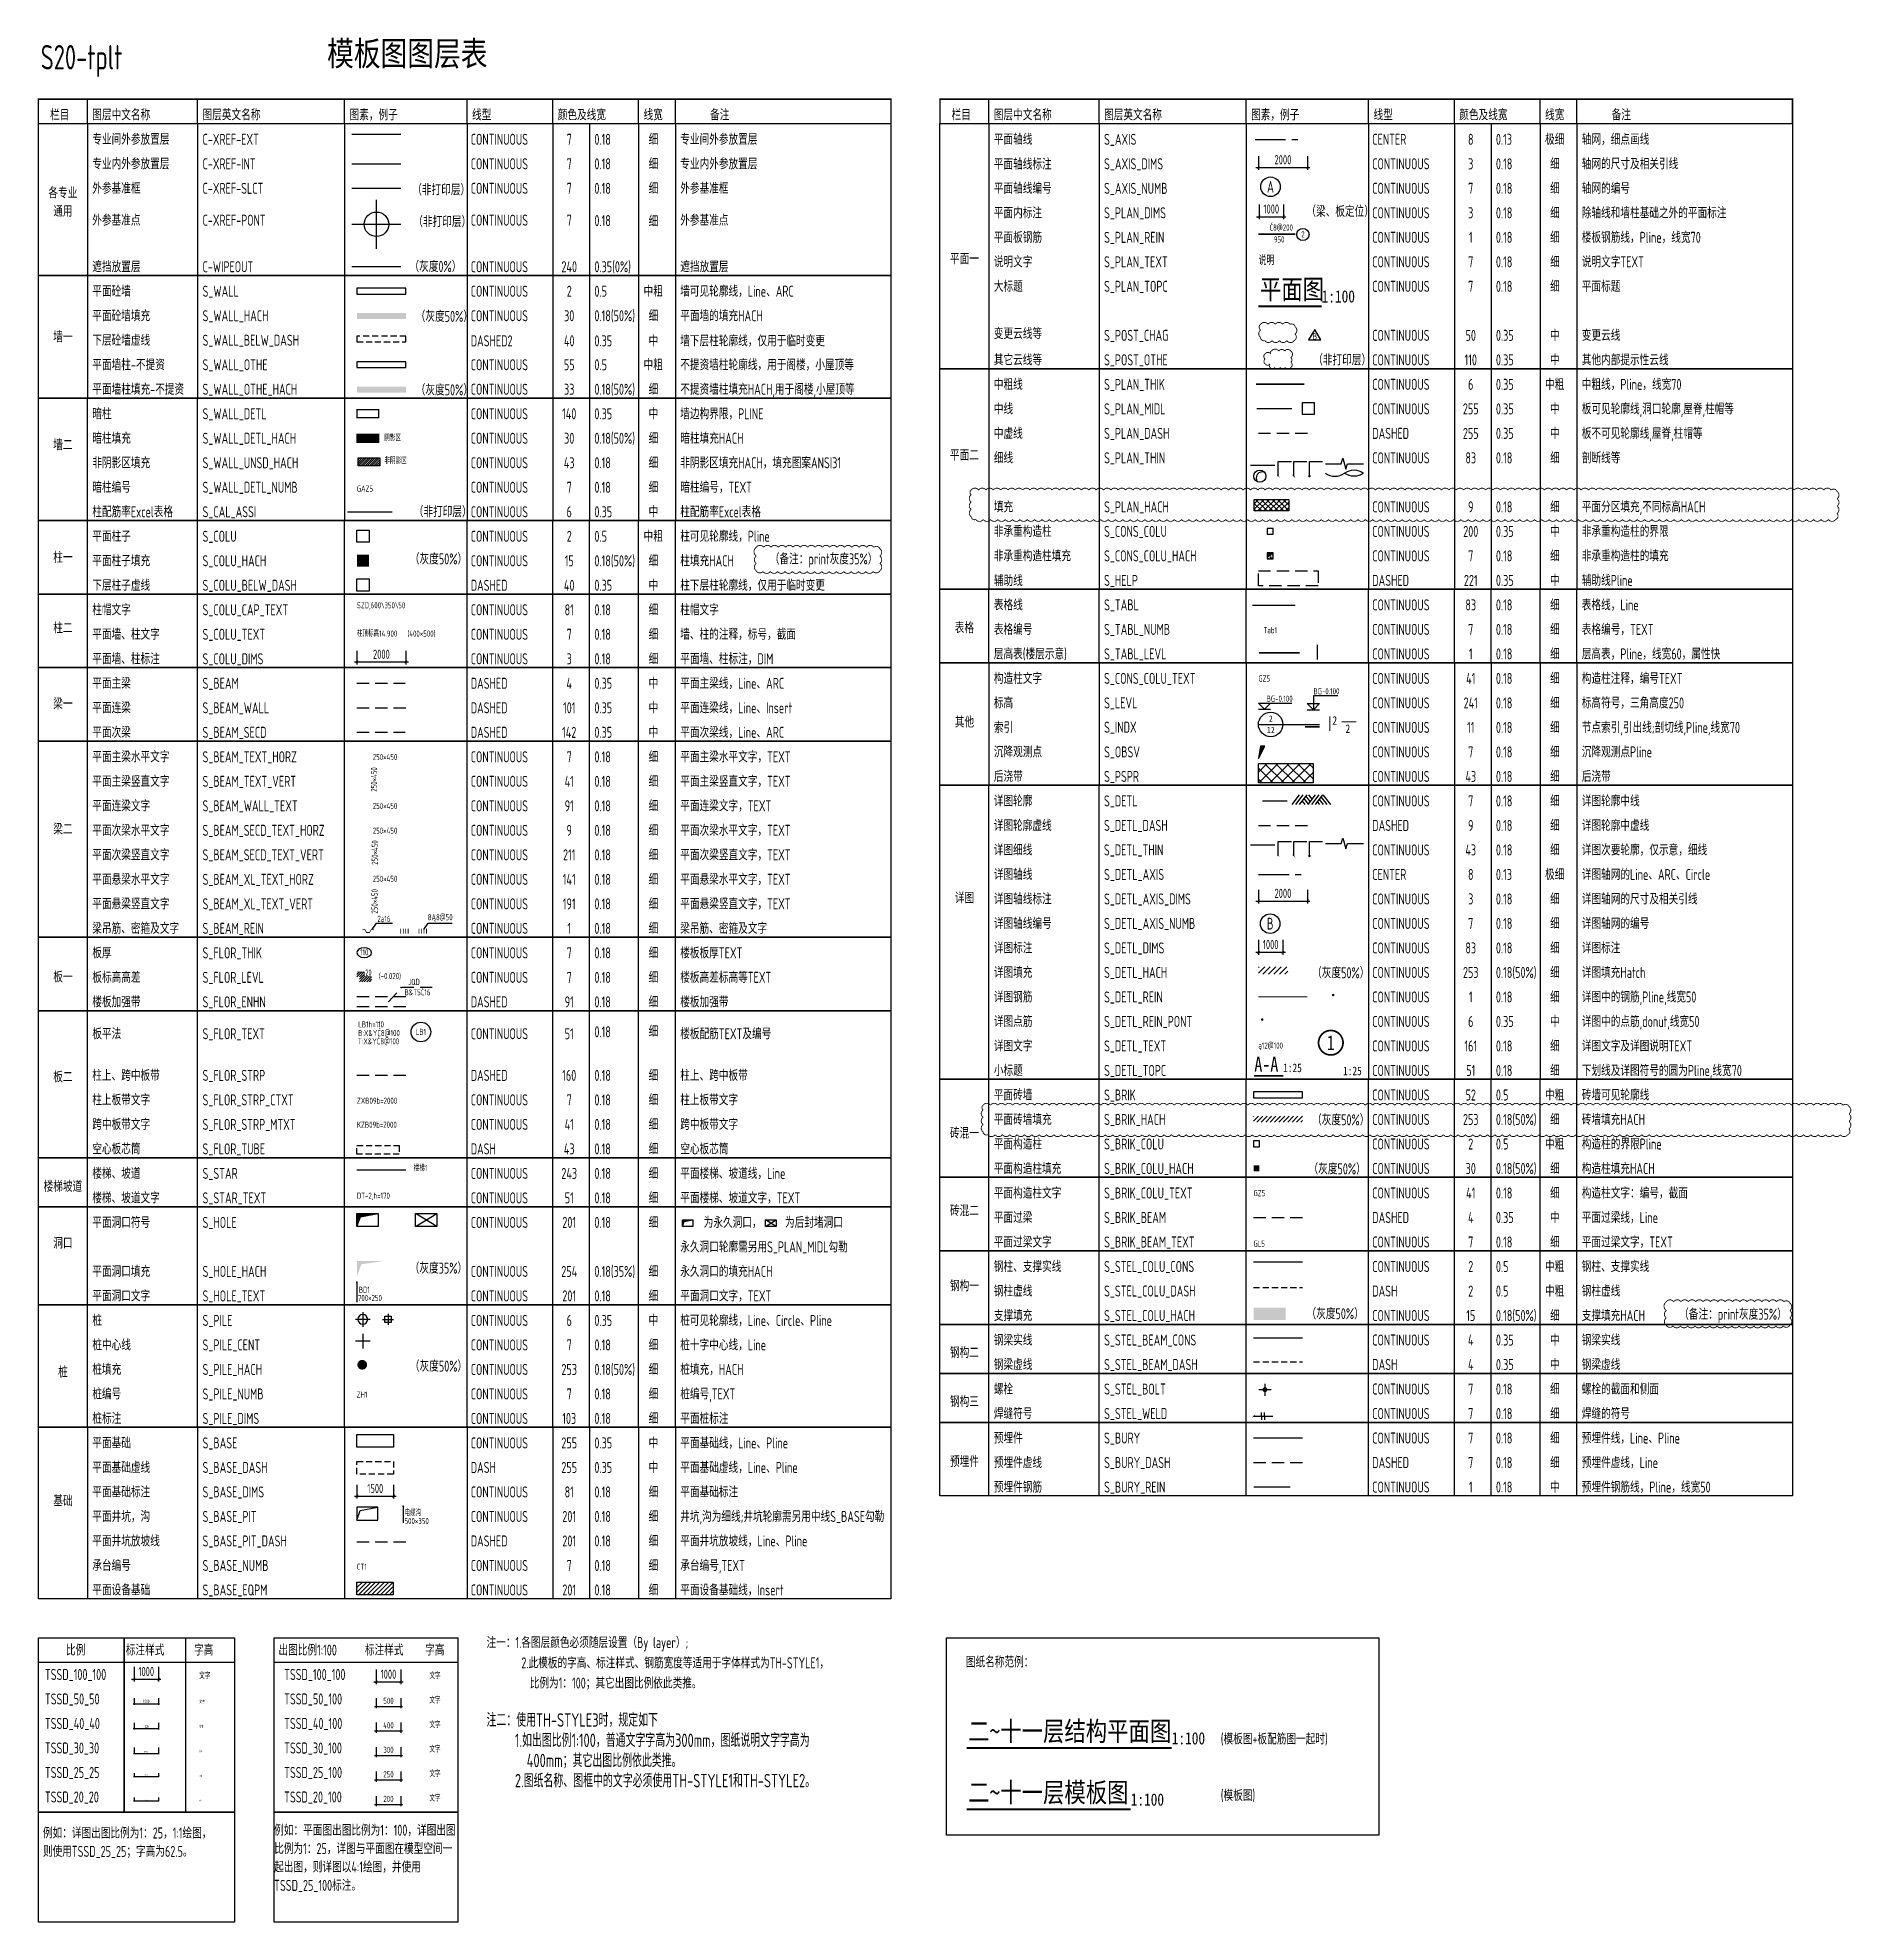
# Model space of a CAD drawing. Extents: x 517450926 to 520131079, y 3499134486 to 3500888201.
# Drawn here: x 517646588 to 517720620, y 3499134486 to 3499211395 of the extents above; entities that cross this region are included whole.
import ezdxf
from ezdxf.enums import TextEntityAlignment as Align

# ---------------------------------------------------------------- set-up
doc = ezdxf.new("R2010")
doc.units = 0
doc.header["$LTSCALE"] = 1000
doc.header["$MEASUREMENT"] = 0
for name, pattern in [('CENTER', [2, 1.25, -0.25, 0.25, -0.25]), ('DASHED', [0.75, 0.5, -0.25]), ('DASHED2', [0.375, 0.25, -0.125])]:
    doc.linetypes.add(name, pattern=pattern)
doc.layers.get('0').update_dxf_attribs({"linetype": 'CONTINUOUS'})
doc.layers.get('Defpoints').update_dxf_attribs({"color": 2, "linetype": 'CONTINUOUS'})
for name, color, linetype in [('C-WIPEOUT', 240, 'CONTINUOUS'), ('C-XREF-EXT', 7, 'CONTINUOUS'), ('C-XREF-INT', 7, 'CONTINUOUS'), ('S_AXIS', 8, 'CENTER'), ('S_AXIS_DIMS', 3, 'CONTINUOUS'), ('S_AXIS_NUMB', 7, 'CONTINUOUS'), ('S_BASE', 255, 'CONTINUOUS'), ('S_BASE_DASH', 255, 'DASHED2'), ('S_BASE_DIMS', 81, 'CONTINUOUS'), ('S_BASE_EQPM', 201, 'CONTINUOUS'), ('S_BASE_NUMB', 7, 'CONTINUOUS'), ('S_BASE_PIT', 201, 'CONTINUOUS'), ('S_BASE_PIT_DASH', 201, 'DASHED'), ('S_BEAM', 4, 'DASHED'), ('S_BEAM_REIN', 1, 'CONTINUOUS'), ('S_BEAM_SECD', 5, 'DASHED'), ('S_BEAM_SECD_TEXT_HORZ', 9, 'CONTINUOUS'), ('S_BEAM_SECD_TEXT_VERT', 211, 'CONTINUOUS'), ('S_BEAM_TEXT_HORZ', 7, 'CONTINUOUS'), ('S_BEAM_TEXT_VERT', 41, 'CONTINUOUS'), ('S_BEAM_WALL', 5, 'DASHED'), ('S_BEAM_WALL_TEXT', 91, 'CONTINUOUS'), ('S_BEAM_XL_TEXT_HORZ', 141, 'CONTINUOUS'), ('S_BEAM_XL_TEXT_VERT', 191, 'CONTINUOUS'), ('S_BRIK', 52, 'CONTINUOUS'), ('S_BRIK_BEAM', 4, 'DASHED'), ('S_BRIK_BEAM_TEXT', 7, 'CONTINUOUS'), ('S_BRIK_COLU', 2, 'CONTINUOUS'), ('S_BRIK_COLU_HACH', 30, 'CONTINUOUS'), ('S_BRIK_COLU_TEXT', 41, 'CONTINUOUS'), ('S_BRIK_HACH', 254, 'CONTINUOUS'), ('S_BURY', 7, 'CONTINUOUS'), ('S_BURY_DASH', 7, 'DASHED'), ('S_BURY_REIN', 1, 'CONTINUOUS'), ('S_COLU', 2, 'CONTINUOUS'), ('S_COLU_BELW_DASH', 40, 'DASHED'), ('S_COLU_CAP_TEXT', 81, 'CONTINUOUS'), ('S_COLU_DIMS', 3, 'CONTINUOUS'), ('S_COLU_HACH', 15, 'CONTINUOUS'), ('S_COLU_TEXT', 7, 'CONTINUOUS'), ('S_CONS_COLU', 200, 'CONTINUOUS'), ('S_CONS_COLU_HACH', 7, 'CONTINUOUS'), ('S_CONS_COLU_TEXT', 41, 'CONTINUOUS'), ('S_DETL', 7, 'CONTINUOUS'), ('S_DETL_AXIS', 8, 'CENTER'), ('S_DETL_AXIS_DIMS', 3, 'CONTINUOUS'), ('S_DETL_AXIS_NUMB', 7, 'CONTINUOUS'), ('S_DETL_DASH', 9, 'DASHED'), ('S_DETL_DIMS', 83, 'CONTINUOUS'), ('S_DETL_HACH', 254, 'CONTINUOUS'), ('S_DETL_REIN', 1, 'CONTINUOUS'), ('S_DETL_REIN_PONT', 6, 'CONTINUOUS'), ('S_DETL_TEXT', 161, 'CONTINUOUS'), ('S_DETL_THIN', 43, 'CONTINUOUS'), ('S_DETL_TOPC', 51, 'CONTINUOUS'), ('S_FLOR_ENHN', 91, 'DASHED'), ('S_FLOR_LEVL', 7, 'CONTINUOUS'), ('S_FLOR_STRP', 160, 'DASHED'), ('S_FLOR_STRP_CTXT', 7, 'CONTINUOUS'), ('S_FLOR_STRP_MTXT', 41, 'CONTINUOUS'), ('S_FLOR_TEXT', 51, 'CONTINUOUS'), ('S_FLOR_THIK', 7, 'CONTINUOUS'), ('S_FLOR_TUBE', 43, 'DASHED2'), ('S_HELP', 221, 'DASHED'), ('S_HOLE', 201, 'CONTINUOUS'), ('S_HOLE_HACH', 253, 'CONTINUOUS'), ('S_HOLE_TEXT', 201, 'CONTINUOUS'), ('S_INDX', 11, 'CONTINUOUS'), ('S_LEVL', 41, 'CONTINUOUS'), ('S_OBSV', 7, 'CONTINUOUS'), ('S_PILE', 6, 'CONTINUOUS'), ('S_PILE_CENT', 7, 'CONTINUOUS'), ('S_PILE_HACH', 253, 'CONTINUOUS'), ('S_PILE_NUMB', 7, 'CONTINUOUS'), ('S_PLAN_DASH', 255, 'DASHED'), ('S_PLAN_DIMS', 3, 'CONTINUOUS'), ('S_PLAN_HACH', 254, 'CONTINUOUS'), ('S_PLAN_MIDL', 255, 'CONTINUOUS'), ('S_PLAN_REIN', 1, 'CONTINUOUS'), ('S_PLAN_TEXT', 7, 'CONTINUOUS'), ('S_PLAN_THIK', 6, 'CONTINUOUS'), ('S_PLAN_THIN', 83, 'CONTINUOUS'), ('S_PLAN_TOPC', 7, 'CONTINUOUS'), ('S_POST_CHAG', 50, 'CONTINUOUS'), ('S_PSPR', 43, 'CONTINUOUS'), ('S_STAR', 243, 'CONTINUOUS'), ('S_STAR_TEXT', 51, 'CONTINUOUS'), ('S_STEL_BEAM_CONS', 4, 'CONTINUOUS'), ('S_STEL_BEAM_DASH', 4, 'DASHED2'), ('S_STEL_BOLT', 7, 'CONTINUOUS'), ('S_STEL_COLU_CONS', 2, 'CONTINUOUS'), ('S_STEL_COLU_DASH', 2, 'DASHED2'), ('S_STEL_COLU_HACH', 15, 'CONTINUOUS'), ('S_STEL_WELD', 7, 'CONTINUOUS'), ('S_TABL', 83, 'CONTINUOUS'), ('S_TABL_LEVL', 1, 'CONTINUOUS'), ('S_TABL_NUMB', 7, 'CONTINUOUS'), ('S_WALL', 2, 'CONTINUOUS'), ('S_WALL_BELW_DASH', 40, 'DASHED2'), ('S_WALL_DETL', 140, 'CONTINUOUS'), ('S_WALL_DETL_HACH', 30, 'CONTINUOUS'), ('S_WALL_DETL_NUMB', 7, 'CONTINUOUS'), ('S_WALL_HACH', 30, 'CONTINUOUS'), ('S_WALL_OTHE', 55, 'CONTINUOUS'), ('S_WALL_OTHE_HACH', 33, 'CONTINUOUS'), ('S_WALL_UNSD_HACH', 43, 'CONTINUOUS')]:
    doc.layers.add(name, color=color, linetype=linetype)
for name, color, linetype, plot in [('C-XREF-PONT', 7, 'CONTINUOUS', False), ('C-XREF-SLCT', 7, 'CONTINUOUS', False), ('S_CAL_ASSI', 6, 'CONTINUOUS', False), ('S_POST_OTHE', 110, 'CONTINUOUS', False)]:
    doc.layers.add(name, color=color, linetype=linetype, plot=plot)
doc.styles.add('TH-STYLE1', font='Tssdeng.shx', dxfattribs={"width": 0.7, "bigfont": 'Tssdchn.shx'})
doc.styles.add('TH-STYLE2', font='', dxfattribs={"width": 0.8})
doc.styles.add('TH-STYLE3', font='tssdeng.shx', dxfattribs={"width": 0.7, "bigfont": 'tssdchn.shx'})
doc.styles.get('TH-STYLE2').set_extended_font_data('STXihei')
doc.dimstyles.new('TSSD_100_100', dxfattribs={"dimtxt": 375, "dimasz": 100, "dimexe": 100, "dimexo": 0, "dimgap": 125, "dimtad": 1, "dimdec": 1, "dimdsep": 46, "dimtxsty": 'TH-STYLE3', "dimblk": 'ARCHTICK', "dimcen": -100, "dimdle": 100, "dimclrt": 7, "dimadec": 0, "dimazin": 0, "dimtfac": 1, "dimtdec": 1, "dimtix": 1, "dimtmove": 2, "dimatfit": 3, "dimldrblk": 'ARCHTICK', "dimfxl": 500, "dimfxlon": 1, "dimtolj": 1, "dimtzin": 0, "dimarcsym": 0})
doc.dimstyles.new('TSSD_20_100', dxfattribs={"dimtxt": 250, "dimasz": 75, "dimexe": 75, "dimexo": 200, "dimgap": 100, "dimtad": 1, "dimdec": 3, "dimlfac": 0.2, "dimdsep": 46, "dimtxsty": 'TH-STYLE1', "dimblk": 'ARCHTICK', "dimcen": -100, "dimdle": 75, "dimclrt": 7, "dimadec": 0, "dimazin": 0, "dimtfac": 1, "dimtdec": 3, "dimtix": 1, "dimtmove": 2, "dimatfit": 3, "dimldrblk": 'ARCHTICK', "dimfxl": 200, "dimtolj": 1, "dimtzin": 0, "dimarcsym": 0})
doc.dimstyles.new('TSSD_20_20', dxfattribs={"dimscale": 0.2, "dimtxt": 250, "dimasz": 75, "dimexe": 75, "dimexo": 200, "dimgap": 100, "dimtad": 1, "dimdec": 3, "dimdsep": 46, "dimtxsty": 'TH-STYLE1', "dimblk": 'ARCHTICK', "dimcen": -100, "dimdle": 75, "dimclrt": 7, "dimadec": 0, "dimazin": 0, "dimtfac": 1, "dimtdec": 3, "dimtix": 1, "dimtmove": 2, "dimatfit": 3, "dimldrblk": 'ARCHTICK', "dimfxl": 200, "dimtolj": 1, "dimtzin": 0, "dimarcsym": 0})
doc.dimstyles.new('TSSD_25_100', dxfattribs={"dimtxt": 250, "dimasz": 75, "dimexe": 75, "dimexo": 200, "dimgap": 100, "dimtad": 1, "dimdec": 3, "dimlfac": 0.25, "dimdsep": 46, "dimtxsty": 'TH-STYLE1', "dimblk": 'ARCHTICK', "dimcen": -100, "dimdle": 75, "dimclrt": 7, "dimadec": 0, "dimazin": 0, "dimtfac": 1, "dimtdec": 3, "dimtix": 1, "dimtmove": 2, "dimatfit": 3, "dimldrblk": 'ARCHTICK', "dimfxl": 200, "dimtolj": 1, "dimtzin": 0, "dimarcsym": 0})
doc.dimstyles.new('TSSD_25_25', dxfattribs={"dimscale": 0.25, "dimtxt": 250, "dimasz": 75, "dimexe": 75, "dimexo": 200, "dimgap": 100, "dimtad": 1, "dimdec": 3, "dimdsep": 46, "dimtxsty": 'TH-STYLE1', "dimblk": 'ARCHTICK', "dimcen": -100, "dimdle": 75, "dimclrt": 7, "dimadec": 0, "dimazin": 0, "dimtfac": 1, "dimtdec": 3, "dimtix": 1, "dimtmove": 2, "dimatfit": 3, "dimldrblk": 'ARCHTICK', "dimfxl": 200, "dimtolj": 1, "dimtzin": 0, "dimarcsym": 0})
doc.dimstyles.new('TSSD_30_100', dxfattribs={"dimtxt": 250, "dimasz": 75, "dimexe": 75, "dimexo": 200, "dimgap": 100, "dimtad": 1, "dimdec": 3, "dimlfac": 0.3, "dimdsep": 46, "dimtxsty": 'TH-STYLE1', "dimblk": 'ARCHTICK', "dimcen": -100, "dimdle": 75, "dimclrt": 7, "dimadec": 0, "dimazin": 0, "dimtfac": 1, "dimtdec": 3, "dimtix": 1, "dimtmove": 2, "dimatfit": 3, "dimldrblk": 'ARCHTICK', "dimfxl": 200, "dimtolj": 1, "dimtzin": 0, "dimarcsym": 0})
doc.dimstyles.new('TSSD_30_30', dxfattribs={"dimscale": 0.3, "dimtxt": 250, "dimasz": 75, "dimexe": 75, "dimexo": 200, "dimgap": 100, "dimtad": 1, "dimdec": 3, "dimdsep": 46, "dimtxsty": 'TH-STYLE1', "dimblk": 'ARCHTICK', "dimcen": -100, "dimdle": 75, "dimclrt": 7, "dimadec": 0, "dimazin": 0, "dimtfac": 1, "dimtdec": 3, "dimtix": 1, "dimtmove": 2, "dimatfit": 3, "dimldrblk": 'ARCHTICK', "dimfxl": 200, "dimtolj": 1, "dimtzin": 0, "dimarcsym": 0})
doc.dimstyles.new('TSSD_40_100', dxfattribs={"dimtxt": 250, "dimasz": 75, "dimexe": 75, "dimexo": 200, "dimgap": 100, "dimtad": 1, "dimdec": 3, "dimlfac": 0.4, "dimdsep": 46, "dimtxsty": 'TH-STYLE1', "dimblk": 'ARCHTICK', "dimcen": -100, "dimdle": 75, "dimclrt": 7, "dimadec": 0, "dimazin": 0, "dimtfac": 1, "dimtdec": 3, "dimtix": 1, "dimtmove": 2, "dimatfit": 3, "dimldrblk": 'ARCHTICK', "dimfxl": 200, "dimtolj": 1, "dimtzin": 0, "dimarcsym": 0})
doc.dimstyles.new('TSSD_40_40', dxfattribs={"dimscale": 0.4, "dimtxt": 250, "dimasz": 75, "dimexe": 75, "dimexo": 200, "dimgap": 100, "dimtad": 1, "dimdec": 3, "dimdsep": 46, "dimtxsty": 'TH-STYLE1', "dimblk": 'ARCHTICK', "dimcen": -100, "dimdle": 75, "dimclrt": 7, "dimadec": 0, "dimazin": 0, "dimtfac": 1, "dimtdec": 3, "dimtix": 1, "dimtmove": 2, "dimatfit": 3, "dimldrblk": 'ARCHTICK', "dimfxl": 200, "dimtolj": 1, "dimtzin": 0, "dimarcsym": 0})
doc.dimstyles.new('TSSD_50_100', dxfattribs={"dimtxt": 250, "dimasz": 75, "dimexe": 75, "dimexo": 200, "dimgap": 100, "dimtad": 1, "dimdec": 3, "dimlfac": 0.5, "dimdsep": 46, "dimtxsty": 'TH-STYLE1', "dimblk": 'ARCHTICK', "dimcen": -100, "dimdle": 75, "dimclrt": 7, "dimadec": 0, "dimazin": 0, "dimtfac": 1, "dimtdec": 3, "dimtix": 1, "dimtmove": 2, "dimatfit": 3, "dimldrblk": 'ARCHTICK', "dimfxl": 1, "dimtolj": 1, "dimtzin": 0, "dimarcsym": 0})
doc.dimstyles.new('TSSD_50_50', dxfattribs={"dimscale": 0.5, "dimtxt": 250, "dimasz": 75, "dimexe": 75, "dimexo": 200, "dimgap": 100, "dimtad": 1, "dimdec": 3, "dimdsep": 46, "dimtxsty": 'TH-STYLE1', "dimblk": 'ARCHTICK', "dimcen": -100, "dimdle": 75, "dimclrt": 7, "dimadec": 0, "dimazin": 0, "dimtfac": 1, "dimtdec": 3, "dimtix": 1, "dimtmove": 2, "dimatfit": 3, "dimldrblk": 'ARCHTICK', "dimfxl": 200, "dimtolj": 1, "dimtzin": 0, "dimarcsym": 0})

msp = doc.modelspace()

# ---------------------------------------------------------------- texts
at = {"layer": 'C-WIPEOUT', "style": 'TH-STYLE1', "width": 0.7}
for s, p in [('(模板图+板配筋图一起时)', (517694880.2166, 3499141607.798)), ('(模板图)', (517694880.2166, 3499139303.6203))]:
    msp.add_text(s, height=450, dxfattribs=at).set_placement(p, align=Align.BOTTOM_LEFT)
at = {"layer": 'S_BASE_NUMB', "style": 'TH-STYLE1', "width": 0.7}
msp.add_text('CT1', height=250, dxfattribs=at).set_placement((517659617.5691, 3499148872.0749))
at = {"layer": 'S_BASE_PIT', "style": 'TH-STYLE1', "width": 0.7}
for s, p in [('500×350', (517661560.502, 3499150736.9148)), ('电缆沟', (517661560.502, 3499151069.9371))]:
    msp.add_text(s, height=250, dxfattribs=at).set_placement(p)
at = {"layer": 'S_BEAM_REIN', "style": 'TH-STYLE1', "width": 0.7}
for s, p in [('2ą16', (517660453.9312, 3499175313.16)), ('8Ą8@50', (517662512.465, 3499175378.8179))]:
    msp.add_text(s, height=250, dxfattribs=at).set_placement(p)
at = {"layer": 'S_BEAM_SECD_TEXT_HORZ', "style": 'TH-STYLE1', "width": 0.7}
msp.add_text('250×450', height=250, dxfattribs=at).set_placement((517660267.3801, 3499178834.3464), align=Align.BOTTOM_LEFT)
at = {"layer": 'S_BEAM_SECD_TEXT_VERT', "style": 'TH-STYLE1', "width": 0.7}
msp.add_text('250×450', height=250, rotation=90, dxfattribs=at).set_placement((517660548.855, 3499177640.0275), align=Align.BOTTOM_LEFT)
at = {"layer": 'S_BEAM_TEXT_HORZ', "style": 'TH-STYLE1', "width": 0.7}
msp.add_text('250×450', height=250, dxfattribs=at).set_placement((517660267.3801, 3499181839.5686), align=Align.BOTTOM_LEFT)
at = {"layer": 'S_BEAM_TEXT_VERT', "style": 'TH-STYLE1', "width": 0.7}
msp.add_text('250×450', height=250, rotation=90, dxfattribs=at).set_placement((517660516.3662, 3499180621.719), align=Align.BOTTOM_LEFT)
at = {"layer": 'S_BEAM_WALL_TEXT', "style": 'TH-STYLE1', "width": 0.7}
msp.add_text('250×450', height=250, dxfattribs=at).set_placement((517660267.3801, 3499179843.8841), align=Align.BOTTOM_LEFT)
at = {"layer": 'S_BEAM_XL_TEXT_HORZ', "style": 'TH-STYLE1', "width": 0.7}
msp.add_text('250×450', height=250, dxfattribs=at).set_placement((517660267.3801, 3499176943.8841))
at = {"layer": 'S_BEAM_XL_TEXT_VERT', "style": 'TH-STYLE1', "width": 0.7}
msp.add_text('250×450', height=250, rotation=90, dxfattribs=at).set_placement((517660463.1366, 3499175650.4028))
at = {"layer": 'S_BRIK_BEAM_TEXT', "style": 'TH-STYLE1', "width": 0.7}
msp.add_text('GL5', height=250, dxfattribs=at).set_placement((517696217.5651, 3499161981.4777), align=Align.BOTTOM_LEFT)
at = {"layer": 'S_BRIK_COLU_TEXT', "style": 'TH-STYLE1', "width": 0.7}
msp.add_text('GZ5', height=250, dxfattribs=at).set_placement((517696217.5651, 3499164043.6974), align=Align.BOTTOM_LEFT)
at = {"layer": 'S_COLU_CAP_TEXT', "style": 'TH-STYLE1', "width": 0.7}
msp.add_text('SZD,600\\350\\50', height=250, dxfattribs=at).set_placement((517659617.5772, 3499188032.8425), align=Align.BOTTOM_LEFT)
at = {"layer": 'S_COLU_TEXT', "style": 'TH-STYLE1', "width": 0.7}
for s, p in [('柱顶标高14.900', (517659617.5772, 3499186878.2403)), ('(400×500)', (517661681.2513, 3499186878.2403))]:
    msp.add_text(s, height=250, dxfattribs=at).set_placement(p, align=Align.BOTTOM_LEFT)
at = {"layer": 'S_CONS_COLU_TEXT', "style": 'TH-STYLE1', "width": 0.7}
msp.add_text('GZ5', height=250, dxfattribs=at).set_placement((517696417.5611, 3499185043.6974), align=Align.BOTTOM_LEFT)
at = {"layer": 'S_DETL_TEXT', "style": 'TH-STYLE1', "width": 0.7}
msp.add_text('ą12@100', height=250, dxfattribs=at).set_placement((517696417.5651, 3499170065.141), align=Align.BOTTOM_LEFT)
at = {"layer": 'S_DETL_TOPC', "style": 'TH-STYLE2', "width": 0.8}
for s, height, p in [('A-A', 600, (517696250.2359, 3499169025.2592)), ('1:25', 350, (517697428.1814, 3499169075.2592)), ('1:25', 350, (517699873.6739, 3499168950.429))]:
    msp.add_text(s, height=height, dxfattribs=at).set_placement(p, align=Align.BOTTOM_LEFT)
at = {"layer": 'S_FLOR_ENHN', "style": 'TH-STYLE1', "width": 0.7}
for s, p in [('B&T5Ć16', (517661563.6298, 3499172313.3246)), ('JQD', (517661713.6144, 3499172738.3353))]:
    msp.add_text(s, height=250, dxfattribs=at).set_placement(p)
at = {"layer": 'S_FLOR_LEVL', "style": 'TH-STYLE1', "width": 0.7}
msp.add_text('(-0.020)', height=250, dxfattribs=at).set_placement((517660513.6154, 3499172976.6341))
at = {"layer": 'S_FLOR_STRP_CTXT', "style": 'TH-STYLE1', "width": 0.7}
msp.add_text('ZXB09b=2000', height=250, dxfattribs=at).set_placement((517659617.5772, 3499167815.291), align=Align.BOTTOM_LEFT)
at = {"layer": 'S_FLOR_STRP_MTXT', "style": 'TH-STYLE1', "width": 0.7}
msp.add_text('KZB09b=2000', height=250, dxfattribs=at).set_placement((517659617.5772, 3499166835.5987), align=Align.BOTTOM_LEFT)
at = {"layer": 'S_FLOR_TEXT', "style": 'TH-STYLE1', "width": 0.7}
for s, p in [('Ć8@200', (517696872.1799, 3499203522.7082)), ('950', (517697045.7834, 3499203035.4896)), ('B:X&YĆ8@100', (517659666.7421, 3499170651.208)), ('LB1h=110', (517659674.5078, 3499171003.785)), ('T:X&YĆ8@100', (517659656.5271, 3499170313.9605))]:
    msp.add_text(s, height=250, dxfattribs=at).set_placement(p)
at = {"layer": 'S_HOLE_TEXT', "ltscale": 800, "style": 'TH-STYLE1', "width": 0.7}
for s, p in [('700×250', (517659657.1098, 3499159764.0806)), ('BD1', (517659697.4944, 3499160097.1028))]:
    msp.add_text(s, height=250, dxfattribs=at).set_placement(p, align=Align.BOTTOM_LEFT)
at = {"layer": 'S_PILE_NUMB', "style": 'TH-STYLE1', "width": 0.7}
msp.add_text('ZH1', height=250, dxfattribs=at).set_placement((517659608.6781, 3499155820.0824), align=Align.BOTTOM_LEFT)
at = {"layer": 'S_PLAN_TEXT'}
for s, height, style, width, p in [('S20-tplt', 1000, 'TH-STYLE1', 0.7, (517646714.2924, 3499209797.4773)), ('模板图图层表', 1000, 'TH-STYLE2', 0.8, (517658401.0253, 3499209949.1865)), ('栏目', 450, 'TH-STYLE1', 0.7, (517647092.9344, 3499207887.7765)), ('图层中文名称', 450, 'TH-STYLE1', 0.7, (517648817.5852, 3499207887.7765)), ('图层英文名称', 450, 'TH-STYLE1', 0.7, (517653317.5852, 3499207887.7765)), ('图素，例子', 450, 'TH-STYLE1', 0.7, (517659317.5852, 3499207887.7765)), ('线型', 450, 'TH-STYLE1', 0.7, (517664317.5852, 3499207887.7765)), ('颜色及线宽', 450, 'TH-STYLE1', 0.7, (517667817.5852, 3499207887.7765)), ('线宽', 450, 'TH-STYLE1', 0.7, (517671317.5852, 3499207887.7765)), ('备注', 450, 'TH-STYLE1', 0.7, (517674035.288, 3499207887.7765)), ('栏目', 450, 'TH-STYLE1', 0.7, (517683892.9182, 3499207887.7765)), ('图层中文名称', 450, 'TH-STYLE1', 0.7, (517685617.5691, 3499207887.7765)), ('图层英文名称', 450, 'TH-STYLE1', 0.7, (517690117.5691, 3499207887.7765)), ('图素，例子', 450, 'TH-STYLE1', 0.7, (517696117.5691, 3499207887.7765)), ('线型', 450, 'TH-STYLE1', 0.7, (517701117.5691, 3499207887.7765)), ('颜色', 450, 'TH-STYLE1', 0.7, (517704617.5691, 3499207887.7765)), ('颜色及线宽', 450, 'TH-STYLE1', 0.7, (517704617.5732, 3499207887.7765)), ('线宽', 450, 'TH-STYLE1', 0.7, (517708117.5732, 3499207887.7765)), ('备注', 450, 'TH-STYLE1', 0.7, (517710835.2719, 3499207887.7765)), ('专业间外参放置层', 450, 'TH-STYLE1', 0.7, (517648817.5812, 3499206887.7765)), ('C-XREF-EXT', 450, 'TH-STYLE1', 0.7, (517653317.5812, 3499206887.7765)), ('CONTINUOUS', 450, 'TH-STYLE1', 0.7, (517664264.2129, 3499206887.7765)), ('0.18', 450, 'TH-STYLE1', 0.7, (517669312.3733, 3499206887.7765)), ('细', 450, 'TH-STYLE1', 0.7, (517671523.9346, 3499206887.7765)), ('专业间外参放置层', 450, 'TH-STYLE1', 0.7, (517672817.5852, 3499206887.7765)), ('平面轴线', 450, 'TH-STYLE1', 0.7, (517685617.5691, 3499206887.7765)), ('S_AXIS', 450, 'TH-STYLE1', 0.7, (517690117.5651, 3499206887.7765)), ('CENTER', 450, 'TH-STYLE1', 0.7, (517701064.1967, 3499206887.7765)), ('0.13', 450, 'TH-STYLE1', 0.7, (517706112.3572, 3499206887.7765)), ('极细', 450, 'TH-STYLE1', 0.7, (517708117.5691, 3499206887.7765)), ('轴网，细点画线', 450, 'TH-STYLE1', 0.7, (517709617.5691, 3499206887.7765)), ('专业内外参放置层', 450, 'TH-STYLE1', 0.7, (517648817.5812, 3499205887.7765)), ('C-XREF-INT', 450, 'TH-STYLE1', 0.7, (517653317.5812, 3499205887.7765)), ('CONTINUOUS', 450, 'TH-STYLE1', 0.7, (517664264.2129, 3499205887.7765)), ('0.18', 450, 'TH-STYLE1', 0.7, (517669312.3733, 3499205887.7765)), ('细', 450, 'TH-STYLE1', 0.7, (517671523.9346, 3499205887.7765)), ('专业内外参放置层', 450, 'TH-STYLE1', 0.7, (517672817.5852, 3499205887.7765)), ('平面轴线标注', 450, 'TH-STYLE1', 0.7, (517685617.5691, 3499205875.5541)), ('S_AXIS_DIMS', 450, 'TH-STYLE1', 0.7, (517690117.5651, 3499205887.7765)), ('CONTINUOUS', 450, 'TH-STYLE1', 0.7, (517701064.1967, 3499205887.7765)), ('0.18', 450, 'TH-STYLE1', 0.7, (517706112.3572, 3499205887.7765)), ('细', 450, 'TH-STYLE1', 0.7, (517708323.9144, 3499205887.7765)), ('轴网的尺寸及相关引线', 450, 'TH-STYLE1', 0.7, (517709617.5691, 3499205887.7765)), ('外参基准框', 450, 'TH-STYLE1', 0.7, (517648817.5812, 3499204887.7765)), ('C-XREF-SLCT', 450, 'TH-STYLE1', 0.7, (517653317.5812, 3499204887.7765)), ('CONTINUOUS', 450, 'TH-STYLE1', 0.7, (517664264.2129, 3499204887.7765)), ('0.18', 450, 'TH-STYLE1', 0.7, (517669312.3733, 3499204887.7765)), ('细', 450, 'TH-STYLE1', 0.7, (517671523.9346, 3499204887.7765)), ('外参基准框', 450, 'TH-STYLE1', 0.7, (517672817.5852, 3499204887.7765)), ('平面轴线编号', 450, 'TH-STYLE1', 0.7, (517685617.5691, 3499204887.7765)), ('S_AXIS_NUMB', 450, 'TH-STYLE1', 0.7, (517690117.5651, 3499204887.7765)), ('CONTINUOUS', 450, 'TH-STYLE1', 0.7, (517701064.1967, 3499204887.7765)), ('0.18', 450, 'TH-STYLE1', 0.7, (517706112.3572, 3499204887.7765)), ('细', 450, 'TH-STYLE1', 0.7, (517708323.9144, 3499204887.7765)), ('轴网的编号', 450, 'TH-STYLE1', 0.7, (517709617.5691, 3499204887.7765)), ('外参基准点', 450, 'TH-STYLE1', 0.7, (517648817.5812, 3499203587.7765)), ('C-XREF-PONT', 450, 'TH-STYLE1', 0.7, (517653317.5812, 3499203587.7765)), ('CONTINUOUS', 450, 'TH-STYLE1', 0.7, (517664264.2129, 3499203587.7765)), ('0.18', 450, 'TH-STYLE1', 0.7, (517669312.3733, 3499203570.3831)), ('细', 450, 'TH-STYLE1', 0.7, (517671523.9346, 3499203546.9681)), ('外参基准点', 450, 'TH-STYLE1', 0.7, (517672817.5852, 3499203587.7765)), ('平面内标注', 450, 'TH-STYLE1', 0.7, (517685617.5651, 3499203887.7765)), ('S_PLAN_DIMS', 450, 'TH-STYLE1', 0.7, (517690117.5651, 3499203887.7765)), ('CONTINUOUS', 450, 'TH-STYLE1', 0.7, (517701064.1967, 3499203887.7765)), ('0.18', 450, 'TH-STYLE1', 0.7, (517706112.3572, 3499203887.7765)), ('细', 450, 'TH-STYLE1', 0.7, (517708323.9144, 3499203887.7765)), ('除轴线和墙柱基础之外的平面标注', 450, 'TH-STYLE1', 0.7, (517709617.5691, 3499203887.7765)), ('平面板钢筋', 450, 'TH-STYLE1', 0.7, (517685617.5611, 3499202887.7765)), ('S_PLAN_REIN', 450, 'TH-STYLE1', 0.7, (517690117.5611, 3499202887.7765)), ('CONTINUOUS', 450, 'TH-STYLE1', 0.7, (517701064.1927, 3499202887.7765)), ('0.18', 450, 'TH-STYLE1', 0.7, (517706112.3532, 3499202887.7765)), ('细', 450, 'TH-STYLE1', 0.7, (517708323.9104, 3499202887.7765)), ('楼板钢筋线，Pline，线宽70', 450, 'TH-STYLE1', 0.7, (517709617.5651, 3499202887.7765)), ('遮挡放置层', 450, 'TH-STYLE1', 0.7, (517648817.5812, 3499201687.7765)), ('C-WIPEOUT', 450, 'TH-STYLE1', 0.7, (517653317.5812, 3499201687.7765)), ('CONTINUOUS', 450, 'TH-STYLE1', 0.7, (517664264.2129, 3499201687.7765)), ('0.35(0%%%)', 450, 'TH-STYLE1', 0.7, (517669312.3733, 3499201687.7765)), ('遮挡放置层', 450, 'TH-STYLE1', 0.7, (517672817.5852, 3499201687.7765)), ('说明文字', 450, 'TH-STYLE1', 0.7, (517685617.5651, 3499201887.7765)), ('S_PLAN_TEXT', 450, 'TH-STYLE1', 0.7, (517690117.5651, 3499201887.7765)), ('说明', 350, 'TH-STYLE1', 0.7, (517696426.7616, 3499202017.0297)), ('CONTINUOUS', 450, 'TH-STYLE1', 0.7, (517701064.1967, 3499201887.7765)), ('0.18', 450, 'TH-STYLE1', 0.7, (517706112.3572, 3499201887.7765)), ('细', 450, 'TH-STYLE1', 0.7, (517708323.9144, 3499201887.7765)), ('说明文字TEXT', 450, 'TH-STYLE1', 0.7, (517709617.5691, 3499201887.7765)), ('大标题', 450, 'TH-STYLE1', 0.7, (517685617.5651, 3499200887.7765)), ('细', 450, 'TH-STYLE1', 0.7, (517708323.9144, 3499200887.7765)), ('平面标题', 450, 'TH-STYLE1', 0.7, (517709617.5691, 3499200887.7765)), ('平面砼墙', 450, 'TH-STYLE1', 0.7, (517648817.5852, 3499200687.7765)), ('S_WALL', 450, 'TH-STYLE1', 0.7, (517653317.5852, 3499200687.7765)), ('CONTINUOUS', 450, 'TH-STYLE1', 0.7, (517664264.2129, 3499200687.7765)), ('0.5', 450, 'TH-STYLE1', 0.7, (517669312.3733, 3499200687.7765)), ('中粗', 450, 'TH-STYLE1', 0.7, (517671317.5852, 3499200687.7765)), ('墙可见轮廓线，Line、ARC', 450, 'TH-STYLE1', 0.7, (517672817.5852, 3499200687.7765)), ('S_PLAN_TOPC', 450, 'TH-STYLE1', 0.7, (517690117.5651, 3499200887.7765)), ('CONTINUOUS', 450, 'TH-STYLE1', 0.7, (517701064.1967, 3499200887.7765)), ('0.18', 450, 'TH-STYLE1', 0.7, (517706112.3572, 3499200887.7765)), ('平面砼墙填充', 450, 'TH-STYLE1', 0.7, (517648817.5913, 3499199687.7765)), ('S_WALL_HACH', 450, 'TH-STYLE1', 0.7, (517653317.5913, 3499199687.7765)), ('CONTINUOUS', 450, 'TH-STYLE1', 0.7, (517664264.2189, 3499199687.7765)), ('0.18(50%%%)', 450, 'TH-STYLE1', 0.7, (517669312.3794, 3499199687.7765)), ('细', 450, 'TH-STYLE1', 0.7, (517671523.9406, 3499199687.7765)), ('平面墙的填充HACH', 450, 'TH-STYLE1', 0.7, (517672817.5913, 3499199687.7765)), ('下层砼墙虚线', 450, 'TH-STYLE1', 0.7, (517648817.5913, 3499198687.7765)), ('S_WALL_BELW_DASH', 450, 'TH-STYLE1', 0.7, (517653317.5913, 3499198687.7765)), ('DASHED2', 450, 'TH-STYLE1', 0.7, (517664264.2048, 3499198663.1604)), ('0.35', 450, 'TH-STYLE1', 0.7, (517669312.3653, 3499198663.1604)), ('中', 450, 'TH-STYLE1', 0.7, (517671523.9225, 3499198663.1604)), ('墙下层柱轮廓线，仅用于临时变更', 450, 'TH-STYLE1', 0.7, (517672817.5772, 3499198663.1604)), ('变更云线等', 450, 'TH-STYLE1', 0.7, (517685617.5651, 3499198962.1448)), ('S_POST_CHAG', 450, 'TH-STYLE1', 0.7, (517690117.5651, 3499198887.7765)), ('CONTINUOUS', 450, 'TH-STYLE1', 0.7, (517701064.1967, 3499198887.7765)), ('0.35', 450, 'TH-STYLE1', 0.7, (517706112.3572, 3499198887.7765)), ('中', 450, 'TH-STYLE1', 0.7, (517708323.9144, 3499198887.7765)), ('变更云线', 450, 'TH-STYLE1', 0.7, (517709617.5691, 3499198887.7765)), ('其它云线等', 450, 'TH-STYLE1', 0.7, (517685617.5651, 3499197887.7765)), ('S_POST_OTHE', 450, 'TH-STYLE1', 0.7, (517690117.5651, 3499197887.7765)), ('CONTINUOUS', 450, 'TH-STYLE1', 0.7, (517701064.1967, 3499197887.7765)), ('0.35', 450, 'TH-STYLE1', 0.7, (517706112.3572, 3499197887.7765)), ('中', 450, 'TH-STYLE1', 0.7, (517708323.9144, 3499197887.7765)), ('其他内部提示性云线', 450, 'TH-STYLE1', 0.7, (517709617.5691, 3499197887.7765)), ('平面墙柱-不提资', 450, 'TH-STYLE1', 0.7, (517648817.5812, 3499197687.7765)), ('S_WALL_OTHE', 450, 'TH-STYLE1', 0.7, (517653317.5812, 3499197687.7765)), ('CONTINUOUS', 450, 'TH-STYLE1', 0.7, (517664264.2088, 3499197687.7765)), ('0.5', 450, 'TH-STYLE1', 0.7, (517669312.3693, 3499197687.7765)), ('中粗', 450, 'TH-STYLE1', 0.7, (517671317.5812, 3499197687.7765)), ('不提资墙柱轮廓线，用于阁楼，小屋顶等', 450, 'TH-STYLE1', 0.7, (517672817.5812, 3499197687.7765)), ('平面墙柱填充-不提资', 450, 'TH-STYLE1', 0.7, (517648817.5873, 3499196687.7765)), ('S_WALL_OTHE_HACH', 450, 'TH-STYLE1', 0.7, (517653317.5873, 3499196687.7765)), ('CONTINUOUS', 450, 'TH-STYLE1', 0.7, (517664264.2149, 3499196687.7765)), ('0.18(50%%%)', 450, 'TH-STYLE1', 0.7, (517669312.3753, 3499196687.7765)), ('细', 450, 'TH-STYLE1', 0.7, (517671523.9366, 3499196687.7765)), ('不提资墙柱填充HACH,用于阁楼,小屋顶等', 450, 'TH-STYLE1', 0.7, (517672817.5873, 3499196687.7765)), ('中粗线', 450, 'TH-STYLE1', 0.7, (517685617.5651, 3499196887.7765)), ('S_PLAN_THIK', 450, 'TH-STYLE1', 0.7, (517690117.5651, 3499196887.7765)), ('CONTINUOUS', 450, 'TH-STYLE1', 0.7, (517701064.1967, 3499196887.7765)), ('0.35', 450, 'TH-STYLE1', 0.7, (517706112.3572, 3499196887.7765)), ('中粗', 450, 'TH-STYLE1', 0.7, (517708117.5691, 3499196887.7765)), ('中粗线，Pline，线宽70', 450, 'TH-STYLE1', 0.7, (517709617.5691, 3499196887.7765)), ('暗柱', 450, 'TH-STYLE1', 0.7, (517648817.5772, 3499195687.7765)), ('S_WALL_DETL', 450, 'TH-STYLE1', 0.7, (517653317.5772, 3499195687.7765)), ('CONTINUOUS', 450, 'TH-STYLE1', 0.7, (517664264.2048, 3499195687.7765)), ('0.35', 450, 'TH-STYLE1', 0.7, (517669312.3653, 3499195687.7765)), ('中', 450, 'TH-STYLE1', 0.7, (517671523.9255, 3499195687.7765)), ('墙边构界限，PLINE', 450, 'TH-STYLE1', 0.7, (517672817.5772, 3499195687.7765)), ('中线', 450, 'TH-STYLE1', 0.7, (517685617.5651, 3499195887.7765)), ('S_PLAN_MIDL', 450, 'TH-STYLE1', 0.7, (517690117.5651, 3499195887.7765)), ('CONTINUOUS', 450, 'TH-STYLE1', 0.7, (517701064.1967, 3499195887.7765)), ('0.35', 450, 'TH-STYLE1', 0.7, (517706112.3572, 3499195887.7765)), ('中', 450, 'TH-STYLE1', 0.7, (517708323.9144, 3499195887.7765)), ('板可见轮廓线,洞口轮廓,屋脊,柱帽等', 450, 'TH-STYLE1', 0.7, (517709617.5691, 3499195887.7765)), ('中虚线', 450, 'TH-STYLE1', 0.7, (517685617.5651, 3499194887.7765)), ('S_PLAN_DASH', 450, 'TH-STYLE1', 0.7, (517690117.5651, 3499194887.7765)), ('DASHED', 450, 'TH-STYLE1', 0.7, (517701064.1967, 3499194887.7765)), ('0.35', 450, 'TH-STYLE1', 0.7, (517706112.3572, 3499194887.7765)), ('中', 450, 'TH-STYLE1', 0.7, (517708323.9144, 3499194887.7765)), ('板不可见轮廓线,屋脊,柱帽等', 450, 'TH-STYLE1', 0.7, (517709617.5691, 3499194887.7765)), ('暗柱填充', 450, 'TH-STYLE1', 0.7, (517648817.5772, 3499194687.7765)), ('S_WALL_DETL_HACH', 450, 'TH-STYLE1', 0.7, (517653317.5772, 3499194687.7765)), ('CONTINUOUS', 450, 'TH-STYLE1', 0.7, (517664264.2048, 3499194687.7765)), ('0.18(50%%%)', 450, 'TH-STYLE1', 0.7, (517669312.3653, 3499194687.7765)), ('细', 450, 'TH-STYLE1', 0.7, (517671523.9245, 3499194687.7765)), ('暗柱填充HACH', 450, 'TH-STYLE1', 0.7, (517672817.5772, 3499194687.7765)), ('非阴影区填充', 450, 'TH-STYLE1', 0.7, (517648817.5772, 3499193687.7765)), ('S_WALL_UNSD_HACH', 450, 'TH-STYLE1', 0.7, (517653317.5772, 3499193687.7765)), ('CONTINUOUS', 450, 'TH-STYLE1', 0.7, (517664264.2048, 3499193687.7765)), ('0.18', 450, 'TH-STYLE1', 0.7, (517669312.3653, 3499193687.7765)), ('细', 450, 'TH-STYLE1', 0.7, (517671523.9245, 3499193687.7765)), ('非阴影区填充HACH，填充图案ANSI31', 450, 'TH-STYLE1', 0.7, (517672817.5772, 3499193687.7765)), ('细线', 450, 'TH-STYLE1', 0.7, (517685617.5651, 3499193887.7765)), ('S_PLAN_THIN', 450, 'TH-STYLE1', 0.7, (517690117.5651, 3499193887.7765)), ('CONTINUOUS', 450, 'TH-STYLE1', 0.7, (517701064.1967, 3499193887.7765)), ('0.18', 450, 'TH-STYLE1', 0.7, (517706112.3572, 3499193887.7765)), ('细', 450, 'TH-STYLE1', 0.7, (517708323.9144, 3499193887.7765)), ('剖断线等', 450, 'TH-STYLE1', 0.7, (517709617.5691, 3499193887.7765)), ('暗柱编号', 450, 'TH-STYLE1', 0.7, (517648817.5772, 3499192687.7765)), ('S_WALL_DETL_NUMB', 450, 'TH-STYLE1', 0.7, (517653317.5772, 3499192687.7765)), ('CONTINUOUS', 450, 'TH-STYLE1', 0.7, (517664264.2048, 3499192687.7765)), ('0.18', 450, 'TH-STYLE1', 0.7, (517669312.3653, 3499192687.7765)), ('细', 450, 'TH-STYLE1', 0.7, (517671523.9235, 3499192687.7765)), ('暗柱编号，TEXT', 450, 'TH-STYLE1', 0.7, (517672817.5772, 3499192687.7765)), ('柱配筋率Excel表格', 450, 'TH-STYLE1', 0.7, (517648817.5772, 3499191687.7765)), ('S_CAL_ASSI', 450, 'TH-STYLE1', 0.7, (517653317.5772, 3499191687.7765)), ('CONTINUOUS', 450, 'TH-STYLE1', 0.7, (517664264.2048, 3499191687.7765)), ('0.35', 450, 'TH-STYLE1', 0.7, (517669312.3653, 3499191687.7765)), ('中', 450, 'TH-STYLE1', 0.7, (517671523.9235, 3499191687.7765)), ('柱配筋率Excel表格', 450, 'TH-STYLE1', 0.7, (517672817.5772, 3499191687.7765)), ('填充', 450, 'TH-STYLE1', 0.7, (517685617.5611, 3499191887.7765)), ('S_PLAN_HACH', 450, 'TH-STYLE1', 0.7, (517690117.5611, 3499191887.7765)), ('CONTINUOUS', 450, 'TH-STYLE1', 0.7, (517701064.1967, 3499191887.7765)), ('0.18', 450, 'TH-STYLE1', 0.7, (517706112.3572, 3499191887.7765)), ('细', 450, 'TH-STYLE1', 0.7, (517708323.9144, 3499191887.7765)), ('平面分区填充,不同标高HACH', 450, 'TH-STYLE1', 0.7, (517709617.5691, 3499191887.7765)), ('非承重构造柱', 450, 'TH-STYLE1', 0.7, (517685617.5651, 3499190887.7765)), ('中', 450, 'TH-STYLE1', 0.7, (517708323.9144, 3499190887.7765)), ('非承重构造柱的界限', 450, 'TH-STYLE1', 0.7, (517709617.5691, 3499190887.7765)), ('平面柱子', 450, 'TH-STYLE1', 0.7, (517648817.5772, 3499190687.7765)), ('S_COLU', 450, 'TH-STYLE1', 0.7, (517653317.5772, 3499190687.7765)), ('CONTINUOUS', 450, 'TH-STYLE1', 0.7, (517664264.2048, 3499190687.7765)), ('0.5', 450, 'TH-STYLE1', 0.7, (517669312.3653, 3499190687.7765)), ('中粗', 450, 'TH-STYLE1', 0.7, (517671317.5732, 3499190687.7765)), ('柱可见轮廓线，Pline', 450, 'TH-STYLE1', 0.7, (517672817.5772, 3499190687.7765)), ('S_CONS_COLU', 450, 'TH-STYLE1', 0.7, (517690117.5651, 3499190887.7765)), ('CONTINUOUS', 450, 'TH-STYLE1', 0.7, (517701064.1967, 3499190887.7765)), ('0.35', 450, 'TH-STYLE1', 0.7, (517706112.3572, 3499190887.7765)), ('平面柱子填充', 450, 'TH-STYLE1', 0.7, (517648817.5772, 3499189687.7765)), ('S_COLU_HACH', 450, 'TH-STYLE1', 0.7, (517653317.5772, 3499189687.7765)), ('CONTINUOUS', 450, 'TH-STYLE1', 0.7, (517664264.2048, 3499189687.7765)), ('0.18(50%%%)', 450, 'TH-STYLE1', 0.7, (517669312.3653, 3499189687.7765)), ('细', 450, 'TH-STYLE1', 0.7, (517671523.9225, 3499189687.7765)), ('柱填充HACH', 450, 'TH-STYLE1', 0.7, (517672817.5772, 3499189687.7765)), ('非承重构造柱填充', 450, 'TH-STYLE1', 0.7, (517685617.5691, 3499189887.7765)), ('S_CONS_COLU_HACH', 450, 'TH-STYLE1', 0.7, (517690117.5691, 3499189887.7765)), ('CONTINUOUS', 450, 'TH-STYLE1', 0.7, (517701064.2008, 3499189887.7765)), ('0.18', 450, 'TH-STYLE1', 0.7, (517706112.3612, 3499189887.7765)), ('细', 450, 'TH-STYLE1', 0.7, (517708323.9185, 3499189887.7765)), ('非承重构造柱的填充', 450, 'TH-STYLE1', 0.7, (517709617.5732, 3499189887.7765)), ('下层柱子虚线', 450, 'TH-STYLE1', 0.7, (517648817.5772, 3499188687.7765)), ('S_COLU_BELW_DASH', 450, 'TH-STYLE1', 0.7, (517653317.5772, 3499188687.7765)), ('DASHED', 450, 'TH-STYLE1', 0.7, (517664264.2048, 3499188687.7765)), ('0.35', 450, 'TH-STYLE1', 0.7, (517669312.3653, 3499188687.7765)), ('中', 450, 'TH-STYLE1', 0.7, (517671523.9225, 3499188687.7765)), ('柱下层柱轮廓线，仅用于临时变更', 450, 'TH-STYLE1', 0.7, (517672817.5772, 3499188687.7765)), ('辅助线', 450, 'TH-STYLE1', 0.7, (517685617.5651, 3499188878.0715)), ('S_HELP', 450, 'TH-STYLE1', 0.7, (517690117.5651, 3499188887.7765)), ('DASHED', 450, 'TH-STYLE1', 0.7, (517701064.1967, 3499188887.7765)), ('0.35', 450, 'TH-STYLE1', 0.7, (517706112.3572, 3499188887.7765)), ('中', 450, 'TH-STYLE1', 0.7, (517708323.9144, 3499188887.7765)), ('辅助线Pline', 450, 'TH-STYLE1', 0.7, (517709617.5691, 3499188887.7765)), ('表格线', 450, 'TH-STYLE1', 0.7, (517685617.5651, 3499187887.7765)), ('S_TABL', 450, 'TH-STYLE1', 0.7, (517690117.5651, 3499187887.7765)), ('CONTINUOUS', 450, 'TH-STYLE1', 0.7, (517701064.1967, 3499187887.7765)), ('0.18', 450, 'TH-STYLE1', 0.7, (517706112.3572, 3499187887.7765)), ('细', 450, 'TH-STYLE1', 0.7, (517708323.9144, 3499187887.7765)), ('表格线，Line', 450, 'TH-STYLE1', 0.7, (517709617.5691, 3499187887.7765)), ('柱帽文字', 450, 'TH-STYLE1', 0.7, (517648817.5772, 3499187687.7765)), ('S_COLU_CAP_TEXT', 450, 'TH-STYLE1', 0.7, (517653317.5772, 3499187687.7765)), ('CONTINUOUS', 450, 'TH-STYLE1', 0.7, (517664264.2048, 3499187687.7765)), ('0.18', 450, 'TH-STYLE1', 0.7, (517669312.3653, 3499187687.7765)), ('细', 450, 'TH-STYLE1', 0.7, (517671523.9225, 3499187687.7765)), ('柱帽文字', 450, 'TH-STYLE1', 0.7, (517672817.5772, 3499187687.7765)), ('平面墙、柱文字', 450, 'TH-STYLE1', 0.7, (517648817.5772, 3499186687.7765)), ('S_COLU_TEXT', 450, 'TH-STYLE1', 0.7, (517653317.5772, 3499186687.7765)), ('CONTINUOUS', 450, 'TH-STYLE1', 0.7, (517664264.2048, 3499186687.7765)), ('0.18', 450, 'TH-STYLE1', 0.7, (517669312.3653, 3499186687.7765)), ('细', 450, 'TH-STYLE1', 0.7, (517671523.9225, 3499186687.7765)), ('墙、柱的注释，标号，截面', 450, 'TH-STYLE1', 0.7, (517672817.5772, 3499186687.7765)), ('表格编号', 450, 'TH-STYLE1', 0.7, (517685617.5651, 3499186887.7765)), ('S_TABL_NUMB', 450, 'TH-STYLE1', 0.7, (517690117.5651, 3499186887.7765)), ('CONTINUOUS', 450, 'TH-STYLE1', 0.7, (517701064.1967, 3499186887.7765)), ('0.18', 450, 'TH-STYLE1', 0.7, (517706112.3572, 3499186887.7765)), ('细', 450, 'TH-STYLE1', 0.7, (517708323.9144, 3499186887.7765)), ('表格编号，TEXT ', 450, 'TH-STYLE1', 0.7, (517709617.5691, 3499186887.7765)), ('平面墙、柱标注', 450, 'TH-STYLE1', 0.7, (517648817.5772, 3499185687.7765)), ('S_COLU_DIMS', 450, 'TH-STYLE1', 0.7, (517653317.5772, 3499185687.7765)), ('CONTINUOUS', 450, 'TH-STYLE1', 0.7, (517664264.2048, 3499185687.7765)), ('0.18', 450, 'TH-STYLE1', 0.7, (517669312.3653, 3499185687.7765)), ('细', 450, 'TH-STYLE1', 0.7, (517671523.9225, 3499185687.7765)), ('平面墙、柱标注，DIM', 450, 'TH-STYLE1', 0.7, (517672817.5772, 3499185687.7765)), ('层高表(楼层示意)', 450, 'TH-STYLE1', 0.7, (517685617.5651, 3499185887.7765)), ('S_TABL_LEVL', 450, 'TH-STYLE1', 0.7, (517690117.5651, 3499185887.7765)), ('CONTINUOUS', 450, 'TH-STYLE1', 0.7, (517701064.1967, 3499185887.7765)), ('0.18', 450, 'TH-STYLE1', 0.7, (517706112.3572, 3499185887.7765)), ('细', 450, 'TH-STYLE1', 0.7, (517708323.9144, 3499185887.7765)), ('层高表，Pline，线宽60，属性快', 450, 'TH-STYLE1', 0.7, (517709617.5691, 3499185887.7765)), ('构造柱文字', 450, 'TH-STYLE1', 0.7, (517685617.5651, 3499184887.7765)), ('S_CONS_COLU_TEXT', 450, 'TH-STYLE1', 0.7, (517690117.5651, 3499184887.7765)), ('CONTINUOUS', 450, 'TH-STYLE1', 0.7, (517701064.1967, 3499184887.7765)), ('0.18', 450, 'TH-STYLE1', 0.7, (517706112.3572, 3499184887.7765)), ('细', 450, 'TH-STYLE1', 0.7, (517708323.9144, 3499184887.7765)), ('构造柱注释，编号TEXT ', 450, 'TH-STYLE1', 0.7, (517709617.5691, 3499184887.7765)), ('平面主梁', 450, 'TH-STYLE1', 0.7, (517648817.5772, 3499184687.7765)), ('S_BEAM', 450, 'TH-STYLE1', 0.7, (517653317.5772, 3499184687.7765)), ('DASHED', 450, 'TH-STYLE1', 0.7, (517664264.2048, 3499184687.7765)), ('0.35', 450, 'TH-STYLE1', 0.7, (517669312.3653, 3499184687.7765)), ('中', 450, 'TH-STYLE1', 0.7, (517671523.9255, 3499184687.7765)), ('平面主梁线，Line、ARC', 450, 'TH-STYLE1', 0.7, (517672817.5772, 3499184687.7765)), ('平面连梁', 450, 'TH-STYLE1', 0.7, (517648817.5772, 3499183687.7765)), ('S_BEAM_WALL', 450, 'TH-STYLE1', 0.7, (517653317.5772, 3499183687.7765)), ('DASHED', 450, 'TH-STYLE1', 0.7, (517664264.2048, 3499183687.7765)), ('0.35', 450, 'TH-STYLE1', 0.7, (517669312.3653, 3499183687.7765)), ('中', 450, 'TH-STYLE1', 0.7, (517671523.9255, 3499183687.7765)), ('平面连梁线，Line、Insert', 450, 'TH-STYLE1', 0.7, (517672817.5772, 3499183687.7765)), ('标高', 450, 'TH-STYLE1', 0.7, (517685617.5651, 3499183887.7765)), ('S_LEVL', 450, 'TH-STYLE1', 0.7, (517690117.5651, 3499183887.7765)), ('CONTINUOUS', 450, 'TH-STYLE1', 0.7, (517701064.1967, 3499183887.7765)), ('0.18', 450, 'TH-STYLE1', 0.7, (517706112.3572, 3499183887.7765)), ('细', 450, 'TH-STYLE1', 0.7, (517708323.9144, 3499183887.7765)), ('标高符号，三角高度250', 450, 'TH-STYLE1', 0.7, (517709617.5691, 3499183887.7765)), ('平面次梁', 450, 'TH-STYLE1', 0.7, (517648817.5772, 3499182687.7765)), ('S_BEAM_SECD', 450, 'TH-STYLE1', 0.7, (517653317.5772, 3499182687.7765)), ('DASHED', 450, 'TH-STYLE1', 0.7, (517664264.2048, 3499182687.7765)), ('0.35', 450, 'TH-STYLE1', 0.7, (517669312.3653, 3499182687.7765)), ('中', 450, 'TH-STYLE1', 0.7, (517671523.9255, 3499182687.7765)), ('平面次梁线，Line、ARC', 450, 'TH-STYLE1', 0.7, (517672817.5772, 3499182687.7765)), ('索引', 450, 'TH-STYLE1', 0.7, (517685617.5651, 3499182887.7765)), ('S_INDX', 450, 'TH-STYLE1', 0.7, (517690117.5651, 3499182895.4083)), ('CONTINUOUS', 450, 'TH-STYLE1', 0.7, (517701064.1967, 3499182887.7765)), ('0.18', 450, 'TH-STYLE1', 0.7, (517706112.3572, 3499182887.7765)), ('细', 450, 'TH-STYLE1', 0.7, (517708323.9144, 3499182887.7765)), ('节点索引,引出线;剖切线,Pline,线宽70', 450, 'TH-STYLE1', 0.7, (517709617.5691, 3499182887.7765)), ('平面主梁水平文字', 450, 'TH-STYLE1', 0.7, (517648817.5772, 3499181687.7765)), ('S_BEAM_TEXT_HORZ', 450, 'TH-STYLE1', 0.7, (517653317.5772, 3499181687.7765)), ('CONTINUOUS', 450, 'TH-STYLE1', 0.7, (517664264.2048, 3499181687.7765)), ('0.18', 450, 'TH-STYLE1', 0.7, (517669312.3653, 3499181687.7765)), ('细', 450, 'TH-STYLE1', 0.7, (517671523.9225, 3499181687.7765)), ('平面主梁水平文字，TEXT', 450, 'TH-STYLE1', 0.7, (517672817.5772, 3499181687.7765)), ('沉降观测点', 450, 'TH-STYLE1', 0.7, (517685617.5651, 3499181887.7765)), ('S_OBSV', 450, 'TH-STYLE1', 0.7, (517690117.5651, 3499181887.7765)), ('CONTINUOUS', 450, 'TH-STYLE1', 0.7, (517701064.1967, 3499181887.7765)), ('0.18', 450, 'TH-STYLE1', 0.7, (517706112.3572, 3499181887.7765)), ('细', 450, 'TH-STYLE1', 0.7, (517708323.9144, 3499181887.7765)), ('沉降观测点Pline', 450, 'TH-STYLE1', 0.7, (517709617.5691, 3499181887.7765)), ('后浇带', 450, 'TH-STYLE1', 0.7, (517685617.5651, 3499180887.7765)), ('细', 450, 'TH-STYLE1', 0.7, (517708323.9144, 3499180887.7765)), ('后浇带', 450, 'TH-STYLE1', 0.7, (517709617.5691, 3499180887.7765)), ('平面主梁竖直文字', 450, 'TH-STYLE1', 0.7, (517648817.5772, 3499180687.7765)), ('S_BEAM_TEXT_VERT', 450, 'TH-STYLE1', 0.7, (517653317.5772, 3499180687.7765)), ('CONTINUOUS', 450, 'TH-STYLE1', 0.7, (517664264.2048, 3499180687.7765)), ('0.18', 450, 'TH-STYLE1', 0.7, (517669312.3653, 3499180687.7765)), ('细', 450, 'TH-STYLE1', 0.7, (517671523.9225, 3499180687.7765)), ('平面主梁竖直文字，TEXT', 450, 'TH-STYLE1', 0.7, (517672817.5772, 3499180687.7765)), ('S_PSPR', 450, 'TH-STYLE1', 0.7, (517690117.5651, 3499180887.7765)), ('CONTINUOUS', 450, 'TH-STYLE1', 0.7, (517701064.1967, 3499180887.7765)), ('0.18', 450, 'TH-STYLE1', 0.7, (517706112.3572, 3499180887.7765)), ('平面连梁文字', 450, 'TH-STYLE1', 0.7, (517648817.5772, 3499179687.7765)), ('S_BEAM_WALL_TEXT', 450, 'TH-STYLE1', 0.7, (517653317.5772, 3499179687.7765)), ('CONTINUOUS', 450, 'TH-STYLE1', 0.7, (517664264.2048, 3499179687.7765)), ('0.18', 450, 'TH-STYLE1', 0.7, (517669312.3653, 3499179687.7765)), ('细', 450, 'TH-STYLE1', 0.7, (517671523.9225, 3499179687.7765)), ('平面连梁文字，TEXT', 450, 'TH-STYLE1', 0.7, (517672817.5772, 3499179687.7765)), ('详图轮廓', 450, 'TH-STYLE1', 0.7, (517685614.0928, 3499179887.7765)), ('S_DETL', 450, 'TH-STYLE1', 0.7, (517690114.0928, 3499179887.7765)), ('CONTINUOUS', 450, 'TH-STYLE1', 0.7, (517701064.1967, 3499179887.7765)), ('0.18', 450, 'TH-STYLE1', 0.7, (517706112.3572, 3499179887.7765)), ('细', 450, 'TH-STYLE1', 0.7, (517708323.9144, 3499179887.7765)), ('详图轮廓中线', 450, 'TH-STYLE1', 0.7, (517709617.5691, 3499179887.7765)), ('平面次梁水平文字', 450, 'TH-STYLE1', 0.7, (517648817.5772, 3499178687.7765)), ('S_BEAM_SECD_TEXT_HORZ', 450, 'TH-STYLE1', 0.7, (517653317.5772, 3499178687.7765)), ('CONTINUOUS', 450, 'TH-STYLE1', 0.7, (517664264.2048, 3499178687.7765)), ('0.18', 450, 'TH-STYLE1', 0.7, (517669312.3653, 3499178687.7765)), ('细', 450, 'TH-STYLE1', 0.7, (517671523.9225, 3499178687.7765)), ('平面次梁水平文字，TEXT', 450, 'TH-STYLE1', 0.7, (517672817.5772, 3499178687.7765)), ('详图轮廓虚线', 450, 'TH-STYLE1', 0.7, (517685614.0928, 3499178887.7765)), ('S_DETL_DASH', 450, 'TH-STYLE1', 0.7, (517690114.0928, 3499178887.7765)), ('DASHED', 450, 'TH-STYLE1', 0.7, (517701064.1967, 3499178887.7765)), ('0.18', 450, 'TH-STYLE1', 0.7, (517706112.3572, 3499178887.7765)), ('细', 450, 'TH-STYLE1', 0.7, (517708323.9144, 3499178887.7765)), ('详图轮廓中虚线', 450, 'TH-STYLE1', 0.7, (517709617.5691, 3499178887.7765)), ('详图细线', 450, 'TH-STYLE1', 0.7, (517685614.0928, 3499177887.7765)), ('S_DETL_THIN', 450, 'TH-STYLE1', 0.7, (517690110.9764, 3499177887.7765)), ('CONTINUOUS', 450, 'TH-STYLE1', 0.7, (517701064.1967, 3499177887.7765)), ('0.18', 450, 'TH-STYLE1', 0.7, (517706112.3572, 3499177887.7765)), ('细', 450, 'TH-STYLE1', 0.7, (517708323.9144, 3499177887.7765)), ('详图次要轮廓，仅示意，细线', 450, 'TH-STYLE1', 0.7, (517709617.5691, 3499177887.7765)), ('平面次梁竖直文字', 450, 'TH-STYLE1', 0.7, (517648817.5772, 3499177687.7765)), ('S_BEAM_SECD_TEXT_VERT', 450, 'TH-STYLE1', 0.7, (517653317.5772, 3499177687.7765)), ('CONTINUOUS', 450, 'TH-STYLE1', 0.7, (517664264.2048, 3499177687.7765)), ('0.18', 450, 'TH-STYLE1', 0.7, (517669312.3653, 3499177687.7765)), ('细', 450, 'TH-STYLE1', 0.7, (517671523.9225, 3499177687.7765)), ('平面次梁竖直文字，TEXT', 450, 'TH-STYLE1', 0.7, (517672817.5772, 3499177687.7765)), ('平面悬梁水平文字', 450, 'TH-STYLE1', 0.7, (517648817.5772, 3499176687.7765)), ('S_BEAM_XL_TEXT_HORZ', 450, 'TH-STYLE1', 0.7, (517653317.5772, 3499176687.7765)), ('CONTINUOUS', 450, 'TH-STYLE1', 0.7, (517664264.2048, 3499176687.7765)), ('0.18', 450, 'TH-STYLE1', 0.7, (517669312.3653, 3499176687.7765)), ('细', 450, 'TH-STYLE1', 0.7, (517671523.9225, 3499176687.7765)), ('平面悬梁水平文字，TEXT', 450, 'TH-STYLE1', 0.7, (517672817.5772, 3499176687.7765)), ('详图轴线', 450, 'TH-STYLE1', 0.7, (517685617.5651, 3499176887.7765)), ('S_DETL_AXIS', 450, 'TH-STYLE1', 0.7, (517690117.5611, 3499176887.7765)), ('CENTER', 450, 'TH-STYLE1', 0.7, (517701064.1967, 3499176887.7765)), ('0.13', 450, 'TH-STYLE1', 0.7, (517706112.3572, 3499176887.7765)), ('极细', 450, 'TH-STYLE1', 0.7, (517708117.5691, 3499176887.7765)), ('详图轴网的Line、ARC、Circle', 450, 'TH-STYLE1', 0.7, (517709617.5691, 3499176887.7765)), ('平面悬梁竖直文字', 450, 'TH-STYLE1', 0.7, (517648817.5772, 3499175687.7765)), ('S_BEAM_XL_TEXT_VERT', 450, 'TH-STYLE1', 0.7, (517653317.5772, 3499175687.7765)), ('CONTINUOUS', 450, 'TH-STYLE1', 0.7, (517664264.2048, 3499175687.7765)), ('0.18', 450, 'TH-STYLE1', 0.7, (517669312.3653, 3499175687.7765)), ('细', 450, 'TH-STYLE1', 0.7, (517671523.9225, 3499175687.7765)), ('平面悬梁竖直文字，TEXT', 450, 'TH-STYLE1', 0.7, (517672817.5772, 3499175687.7765)), ('详图轴线标注', 450, 'TH-STYLE1', 0.7, (517685617.5651, 3499175887.7765)), ('S_DETL_AXIS_DIMS', 450, 'TH-STYLE1', 0.7, (517690117.5611, 3499175887.7765)), ('CONTINUOUS', 450, 'TH-STYLE1', 0.7, (517701064.1967, 3499175887.7765)), ('0.18', 450, 'TH-STYLE1', 0.7, (517706112.3572, 3499175887.7765)), ('细', 450, 'TH-STYLE1', 0.7, (517708323.9144, 3499175887.7765)), ('详图轴网的尺寸及相关引线', 450, 'TH-STYLE1', 0.7, (517709617.5691, 3499175887.7765)), ('详图轴线编号', 450, 'TH-STYLE1', 0.7, (517685617.5651, 3499174887.7765)), ('S_DETL_AXIS_NUMB', 450, 'TH-STYLE1', 0.7, (517690117.5611, 3499174887.7765)), ('CONTINUOUS', 450, 'TH-STYLE1', 0.7, (517701064.1967, 3499174887.7765)), ('0.18', 450, 'TH-STYLE1', 0.7, (517706112.3572, 3499174887.7765)), ('细', 450, 'TH-STYLE1', 0.7, (517708323.9144, 3499174887.7765)), ('详图轴网的编号', 450, 'TH-STYLE1', 0.7, (517709617.5691, 3499174887.7765)), ('梁吊筋、密箍及文字', 450, 'TH-STYLE1', 0.7, (517648817.5772, 3499174687.7765)), ('S_BEAM_REIN', 450, 'TH-STYLE1', 0.7, (517653317.5772, 3499174687.7765)), ('CONTINUOUS', 450, 'TH-STYLE1', 0.7, (517664264.2048, 3499174687.7765)), ('0.18', 450, 'TH-STYLE1', 0.7, (517669312.3653, 3499174687.7765)), ('细', 450, 'TH-STYLE1', 0.7, (517671523.9225, 3499174687.7765)), ('梁吊筋、密箍及文字', 450, 'TH-STYLE1', 0.7, (517672817.5772, 3499174687.7765)), ('板厚', 450, 'TH-STYLE1', 0.7, (517648817.5732, 3499173687.7765)), ('S_FLOR_THIK', 450, 'TH-STYLE1', 0.7, (517653317.5732, 3499173687.7765)), ('CONTINUOUS', 450, 'TH-STYLE1', 0.7, (517664264.2048, 3499173687.7765)), ('0.18', 450, 'TH-STYLE1', 0.7, (517669312.3653, 3499173687.7765)), ('细', 450, 'TH-STYLE1', 0.7, (517671523.9225, 3499173687.7765)), ('楼板板厚TEXT', 450, 'TH-STYLE1', 0.7, (517672817.5772, 3499173687.7765)), ('详图标注', 450, 'TH-STYLE1', 0.7, (517685617.5651, 3499173887.7765)), ('S_DETL_DIMS', 450, 'TH-STYLE1', 0.7, (517690117.5651, 3499173887.7765)), ('CONTINUOUS', 450, 'TH-STYLE1', 0.7, (517701064.1967, 3499173887.7765)), ('0.18', 450, 'TH-STYLE1', 0.7, (517706112.3572, 3499173887.7765)), ('细', 450, 'TH-STYLE1', 0.7, (517708323.9144, 3499173887.7765)), ('详图标注', 450, 'TH-STYLE1', 0.7, (517709617.5691, 3499173887.7765)), ('板标高高差', 450, 'TH-STYLE1', 0.7, (517648817.5732, 3499172687.7765)), ('S_FLOR_LEVL', 450, 'TH-STYLE1', 0.7, (517653317.5732, 3499172687.7765)), ('CONTINUOUS', 450, 'TH-STYLE1', 0.7, (517664264.2048, 3499172687.7765)), ('0.18', 450, 'TH-STYLE1', 0.7, (517669312.3653, 3499172687.7765)), ('细', 450, 'TH-STYLE1', 0.7, (517671523.9225, 3499172687.7765)), ('楼板高差标高等TEXT', 450, 'TH-STYLE1', 0.7, (517672817.5772, 3499172687.7765)), ('详图填充', 450, 'TH-STYLE1', 0.7, (517685617.5651, 3499172887.7765)), ('S_DETL_HACH', 450, 'TH-STYLE1', 0.7, (517690117.5651, 3499172887.7765)), ('CONTINUOUS', 450, 'TH-STYLE1', 0.7, (517701064.1967, 3499172887.7765)), ('0.18(50%%%)', 450, 'TH-STYLE1', 0.7, (517706112.3572, 3499172887.7765)), ('细', 450, 'TH-STYLE1', 0.7, (517708323.9144, 3499172887.7765)), ('详图填充Hatch', 450, 'TH-STYLE1', 0.7, (517709617.5691, 3499172887.7765)), ('楼板加强带', 450, 'TH-STYLE1', 0.7, (517648817.5732, 3499171687.7765)), ('S_FLOR_ENHN', 450, 'TH-STYLE1', 0.7, (517653317.5732, 3499171687.7765)), ('DASHED', 450, 'TH-STYLE1', 0.7, (517664264.2048, 3499171687.7765)), ('0.18', 450, 'TH-STYLE1', 0.7, (517669312.3653, 3499171687.7765)), ('细', 450, 'TH-STYLE1', 0.7, (517671523.9225, 3499171687.7765)), ('楼板加强带', 450, 'TH-STYLE1', 0.7, (517672817.5772, 3499171687.7765)), ('详图钢筋', 450, 'TH-STYLE1', 0.7, (517685617.5651, 3499171887.7765)), ('S_DETL_REIN', 450, 'TH-STYLE1', 0.7, (517690117.5651, 3499171887.7765)), ('CONTINUOUS', 450, 'TH-STYLE1', 0.7, (517701064.1967, 3499171887.7765)), ('0.18', 450, 'TH-STYLE1', 0.7, (517706112.3572, 3499171887.7765)), ('细', 450, 'TH-STYLE1', 0.7, (517708323.9144, 3499171887.7765)), ('详图中的钢筋,Pline,线宽50', 450, 'TH-STYLE1', 0.7, (517709617.5691, 3499171887.7765)), ('详图点筋', 450, 'TH-STYLE1', 0.7, (517685617.5651, 3499170887.7765)), ('中', 450, 'TH-STYLE1', 0.7, (517708323.9144, 3499170887.7765)), ('详图中的点筋,donut,线宽50', 450, 'TH-STYLE1', 0.7, (517709617.5691, 3499170887.7765)), ('板平法', 450, 'TH-STYLE1', 0.7, (517648817.5732, 3499170387.7765)), ('S_FLOR_TEXT', 450, 'TH-STYLE1', 0.7, (517653317.5732, 3499170387.7765)), ('CONTINUOUS', 450, 'TH-STYLE1', 0.7, (517664264.2048, 3499170387.7765)), ('0.18', 450, 'TH-STYLE1', 0.7, (517669312.3653, 3499170465.457)), ('细', 450, 'TH-STYLE1', 0.7, (517671523.9225, 3499170487.9548)), ('楼板配筋TEXT及编号', 450, 'TH-STYLE1', 0.7, (517672817.5772, 3499170387.7765)), ('S_DETL_REIN_PONT', 450, 'TH-STYLE1', 0.7, (517690117.5651, 3499170887.7765)), ('CONTINUOUS', 450, 'TH-STYLE1', 0.7, (517701064.1967, 3499170887.7765)), ('0.35', 450, 'TH-STYLE1', 0.7, (517706112.3572, 3499170887.7765)), ('详图文字', 450, 'TH-STYLE1', 0.7, (517685617.5651, 3499169887.7765)), ('S_DETL_TEXT', 450, 'TH-STYLE1', 0.7, (517690117.5651, 3499169887.7765)), ('CONTINUOUS', 450, 'TH-STYLE1', 0.7, (517701064.1967, 3499169887.7765)), ('0.18', 450, 'TH-STYLE1', 0.7, (517706112.3572, 3499169887.7765)), ('细', 450, 'TH-STYLE1', 0.7, (517708323.9144, 3499169887.7765)), ('详图文字及详图说明TEXT', 450, 'TH-STYLE1', 0.7, (517709617.5691, 3499169887.7765)), ('柱上、跨中板带', 450, 'TH-STYLE1', 0.7, (517648817.5732, 3499168687.7765)), ('S_FLOR_STRP', 450, 'TH-STYLE1', 0.7, (517653317.5732, 3499168687.7765)), ('DASHED', 450, 'TH-STYLE1', 0.7, (517664264.2048, 3499168687.7765)), ('0.18', 450, 'TH-STYLE1', 0.7, (517669312.3653, 3499168687.7765)), ('细', 450, 'TH-STYLE1', 0.7, (517671523.9225, 3499168687.7765)), ('柱上、跨中板带', 450, 'TH-STYLE1', 0.7, (517672817.5772, 3499168687.7765)), ('小标题', 450, 'TH-STYLE1', 0.7, (517685617.5651, 3499168887.7765)), ('S_DETL_TOPC', 450, 'TH-STYLE1', 0.7, (517690117.5651, 3499168887.7765)), ('CONTINUOUS', 450, 'TH-STYLE1', 0.7, (517701064.1967, 3499168887.7765)), ('0.18', 450, 'TH-STYLE1', 0.7, (517706112.3572, 3499168887.7765)), ('细', 450, 'TH-STYLE1', 0.7, (517708323.9144, 3499168887.7765)), ('下划线及详图符号的圆为Pline,线宽70', 450, 'TH-STYLE1', 0.7, (517709617.5691, 3499168887.7765)), ('平面砖墙', 450, 'TH-STYLE1', 0.7, (517685617.5691, 3499167887.7765)), ('S_BRIK', 450, 'TH-STYLE1', 0.7, (517690117.5691, 3499167887.7765)), ('CONTINUOUS', 450, 'TH-STYLE1', 0.7, (517701064.1967, 3499167887.7765)), ('0.5', 450, 'TH-STYLE1', 0.7, (517706112.3572, 3499167887.7765)), ('中粗', 450, 'TH-STYLE1', 0.7, (517708117.5651, 3499167887.7765)), ('砖墙可见轮廓线', 450, 'TH-STYLE1', 0.7, (517709617.5691, 3499167887.7765)), ('柱上板带文字', 450, 'TH-STYLE1', 0.7, (517648817.5732, 3499167687.7765)), ('S_FLOR_STRP_CTXT', 450, 'TH-STYLE1', 0.7, (517653317.5732, 3499167687.7765)), ('CONTINUOUS', 450, 'TH-STYLE1', 0.7, (517664264.2048, 3499167687.7765)), ('0.18', 450, 'TH-STYLE1', 0.7, (517669312.3653, 3499167687.7765)), ('细', 450, 'TH-STYLE1', 0.7, (517671523.9225, 3499167687.7765)), ('柱上板带文字', 450, 'TH-STYLE1', 0.7, (517672817.5772, 3499167687.7765)), ('跨中板带文字', 450, 'TH-STYLE1', 0.7, (517648817.5732, 3499166687.7765)), ('S_FLOR_STRP_MTXT', 450, 'TH-STYLE1', 0.7, (517653317.5732, 3499166687.7765)), ('CONTINUOUS', 450, 'TH-STYLE1', 0.7, (517664264.2048, 3499166687.7765)), ('0.18', 450, 'TH-STYLE1', 0.7, (517669312.3653, 3499166687.7765)), ('细', 450, 'TH-STYLE1', 0.7, (517671523.9225, 3499166687.7765)), ('跨中板带文字', 450, 'TH-STYLE1', 0.7, (517672817.5772, 3499166687.7765)), ('平面砖墙填充', 450, 'TH-STYLE1', 0.7, (517685617.5691, 3499166887.7765)), ('S_BRIK_HACH', 450, 'TH-STYLE1', 0.7, (517690117.5691, 3499166887.7765)), ('CONTINUOUS', 450, 'TH-STYLE1', 0.7, (517701064.1967, 3499166887.7765)), ('0.18(50%%%)', 450, 'TH-STYLE1', 0.7, (517706112.3572, 3499166887.7765)), ('细', 450, 'TH-STYLE1', 0.7, (517708323.9144, 3499166887.7765)), ('砖墙填充HACH', 450, 'TH-STYLE1', 0.7, (517709617.5691, 3499166887.7765)), ('空心板芯筒', 450, 'TH-STYLE1', 0.7, (517648817.5732, 3499165687.7765)), ('S_FLOR_TUBE', 450, 'TH-STYLE1', 0.7, (517653317.5732, 3499165687.7765)), ('DASH', 450, 'TH-STYLE1', 0.7, (517664264.2048, 3499165687.7765)), ('0.18', 450, 'TH-STYLE1', 0.7, (517669312.3653, 3499165687.7765)), ('细', 450, 'TH-STYLE1', 0.7, (517671523.9225, 3499165687.7765)), ('空心板芯筒', 450, 'TH-STYLE1', 0.7, (517672817.5772, 3499165687.7765)), ('平面构造柱', 450, 'TH-STYLE1', 0.7, (517685617.5691, 3499165887.7765)), ('S_BRIK_COLU', 450, 'TH-STYLE1', 0.7, (517690117.5691, 3499165887.7765)), ('CONTINUOUS', 450, 'TH-STYLE1', 0.7, (517701064.1967, 3499165887.7765)), ('0.5', 450, 'TH-STYLE1', 0.7, (517706112.3572, 3499165887.7765)), ('中粗', 450, 'TH-STYLE1', 0.7, (517708117.5651, 3499165887.7765)), ('构造柱的界限Pline', 450, 'TH-STYLE1', 0.7, (517709617.5691, 3499165887.7765)), ('平面构造柱填充', 450, 'TH-STYLE1', 0.7, (517685617.5691, 3499164887.7765)), ('S_BRIK_COLU_HACH', 450, 'TH-STYLE1', 0.7, (517690117.5691, 3499164887.7765)), ('CONTINUOUS', 450, 'TH-STYLE1', 0.7, (517701064.1967, 3499164887.7765)), ('0.18(50%%%)', 450, 'TH-STYLE1', 0.7, (517706112.3572, 3499164887.7765)), ('细', 450, 'TH-STYLE1', 0.7, (517708323.9144, 3499164887.7765)), ('构造柱填充HACH', 450, 'TH-STYLE1', 0.7, (517709617.5691, 3499164887.7765)), ('楼梯、坡道', 450, 'TH-STYLE1', 0.7, (517648817.5732, 3499164687.7765)), ('S_STAR', 450, 'TH-STYLE1', 0.7, (517653317.5732, 3499164687.7765)), ('CONTINUOUS', 450, 'TH-STYLE1', 0.7, (517664264.2048, 3499164687.7765)), ('0.18', 450, 'TH-STYLE1', 0.7, (517669312.3653, 3499164687.7765)), ('细', 450, 'TH-STYLE1', 0.7, (517671523.9225, 3499164687.7765)), ('平面楼梯、坡道线，Line', 450, 'TH-STYLE1', 0.7, (517672817.5772, 3499164687.7765)), ('楼梯、坡道文字', 450, 'TH-STYLE1', 0.7, (517648817.5732, 3499163687.7765)), ('S_STAR_TEXT', 450, 'TH-STYLE1', 0.7, (517653317.5732, 3499163687.7765)), ('CONTINUOUS', 450, 'TH-STYLE1', 0.7, (517664264.2048, 3499163687.7765)), ('0.18', 450, 'TH-STYLE1', 0.7, (517669312.3653, 3499163687.7765)), ('细', 450, 'TH-STYLE1', 0.7, (517671523.9225, 3499163687.7765)), ('平面楼梯、坡道文字，TEXT', 450, 'TH-STYLE1', 0.7, (517672817.5772, 3499163687.7765)), ('平面构造柱文字', 450, 'TH-STYLE1', 0.7, (517685617.5691, 3499163887.7765)), ('S_BRIK_COLU_TEXT', 450, 'TH-STYLE1', 0.7, (517690117.5691, 3499163887.7765)), ('CONTINUOUS', 450, 'TH-STYLE1', 0.7, (517701064.1967, 3499163887.7765)), ('0.18', 450, 'TH-STYLE1', 0.7, (517706112.3572, 3499163887.7765)), ('细', 450, 'TH-STYLE1', 0.7, (517708323.9144, 3499163887.7765)), ('构造柱文字：编号，截面', 450, 'TH-STYLE1', 0.7, (517709617.5691, 3499163887.7765)), ('平面洞口符号', 450, 'TH-STYLE1', 0.7, (517648817.5732, 3499162687.7765)), ('S_HOLE', 450, 'TH-STYLE1', 0.7, (517653317.5732, 3499162687.7765)), ('CONTINUOUS', 450, 'TH-STYLE1', 0.7, (517664264.2048, 3499162687.7765)), ('0.18', 450, 'TH-STYLE1', 0.7, (517669312.3653, 3499162687.7765)), ('细', 450, 'TH-STYLE1', 0.7, (517671523.9225, 3499162687.7765)), ('     为永久洞口，     为后封堵洞口', 450, 'TH-STYLE1', 0.7, (517672817.5822, 3499162687.7765)), ('平面过梁', 450, 'TH-STYLE1', 0.7, (517685617.5691, 3499162887.7765)), ('S_BRIK_BEAM', 450, 'TH-STYLE1', 0.7, (517690117.5691, 3499162887.7765)), ('DASHED', 450, 'TH-STYLE1', 0.7, (517701064.1967, 3499162887.7765)), ('0.35', 450, 'TH-STYLE1', 0.7, (517706112.3572, 3499162887.7765)), ('中', 450, 'TH-STYLE1', 0.7, (517708323.9144, 3499162887.7765)), ('平面过梁线，Line', 450, 'TH-STYLE1', 0.7, (517709617.5691, 3499162887.7765)), ('永久洞口轮廓需另用S_PLAN_MIDL勾勒', 450, 'TH-STYLE1', 0.7, (517672817.5772, 3499161687.7765)), ('平面过梁文字', 450, 'TH-STYLE1', 0.7, (517685617.5691, 3499161887.7765)), ('S_BRIK_BEAM_TEXT', 450, 'TH-STYLE1', 0.7, (517690117.5691, 3499161887.7765)), ('CONTINUOUS', 450, 'TH-STYLE1', 0.7, (517701064.1967, 3499161887.7765)), ('0.18', 450, 'TH-STYLE1', 0.7, (517706112.3572, 3499161887.7765)), ('细', 450, 'TH-STYLE1', 0.7, (517708323.9144, 3499161887.7765)), ('平面过梁文字，TEXT', 450, 'TH-STYLE1', 0.7, (517709617.5691, 3499161887.7765)), ('钢柱、支撑实线', 450, 'TH-STYLE1', 0.7, (517685617.5651, 3499160887.7765)), ('中粗', 450, 'TH-STYLE1', 0.7, (517708117.5651, 3499160887.7765)), ('钢柱、支撑实线', 450, 'TH-STYLE1', 0.7, (517709617.5691, 3499160887.7765)), ('平面洞口填充', 450, 'TH-STYLE1', 0.7, (517648817.5691, 3499160687.7765)), ('S_HOLE_HACH', 450, 'TH-STYLE1', 0.7, (517653317.5691, 3499160687.7765)), ('CONTINUOUS', 450, 'TH-STYLE1', 0.7, (517664264.2008, 3499160687.7765)), ('0.18(35%%%)', 450, 'TH-STYLE1', 0.7, (517669312.3612, 3499160687.7765)), ('细', 450, 'TH-STYLE1', 0.7, (517671523.9185, 3499160687.7765)), ('永久洞口的填充HACH', 450, 'TH-STYLE1', 0.7, (517672817.5732, 3499160687.7765)), ('S_STEL_COLU_CONS', 450, 'TH-STYLE1', 0.7, (517690117.5651, 3499160887.7765)), ('CONTINUOUS', 450, 'TH-STYLE1', 0.7, (517701064.1967, 3499160887.7765)), ('0.5', 450, 'TH-STYLE1', 0.7, (517706112.3572, 3499160887.7765)), ('平面洞口文字', 450, 'TH-STYLE1', 0.7, (517648817.5691, 3499159687.7765)), ('S_HOLE_TEXT', 450, 'TH-STYLE1', 0.7, (517653317.5691, 3499159687.7765)), ('CONTINUOUS', 450, 'TH-STYLE1', 0.7, (517664264.2008, 3499159687.7765)), ('0.18', 450, 'TH-STYLE1', 0.7, (517669312.3612, 3499159687.7765)), ('细', 450, 'TH-STYLE1', 0.7, (517671523.9185, 3499159687.7765)), ('平面洞口文字，TEXT', 450, 'TH-STYLE1', 0.7, (517672817.5732, 3499159687.7765)), ('钢柱虚线', 450, 'TH-STYLE1', 0.7, (517685617.5651, 3499159887.7765)), ('S_STEL_COLU_DASH', 450, 'TH-STYLE1', 0.7, (517690117.5651, 3499159887.7765)), ('DASH', 450, 'TH-STYLE1', 0.7, (517701064.1967, 3499159887.7765)), ('0.5', 450, 'TH-STYLE1', 0.7, (517706112.3572, 3499159887.7765)), ('中粗', 450, 'TH-STYLE1', 0.7, (517708117.5651, 3499159887.7765)), ('钢柱虚线', 450, 'TH-STYLE1', 0.7, (517709617.5691, 3499159887.7765)), ('桩', 450, 'TH-STYLE1', 0.7, (517648817.5691, 3499158687.7765)), ('S_PILE', 450, 'TH-STYLE1', 0.7, (517653317.5691, 3499158687.7765)), ('CONTINUOUS', 450, 'TH-STYLE1', 0.7, (517664264.2008, 3499158687.7765)), ('0.35', 450, 'TH-STYLE1', 0.7, (517669312.3612, 3499158687.7765)), ('中', 450, 'TH-STYLE1', 0.7, (517671523.9185, 3499158687.7765)), ('桩可见轮廓线，Line、Circle、Pline', 450, 'TH-STYLE1', 0.7, (517672817.5732, 3499158687.7765)), ('支撑填充', 450, 'TH-STYLE1', 0.7, (517685617.5651, 3499158887.7765)), ('S_STEL_COLU_HACH', 450, 'TH-STYLE1', 0.7, (517690117.5651, 3499158887.7765)), ('CONTINUOUS', 450, 'TH-STYLE1', 0.7, (517701064.1967, 3499158887.7765)), ('0.18(50%%%)', 450, 'TH-STYLE1', 0.7, (517706112.3572, 3499158887.7765)), ('细', 450, 'TH-STYLE1', 0.7, (517708323.9144, 3499158887.7765)), ('支撑填充HACH', 450, 'TH-STYLE1', 0.7, (517709617.5691, 3499158887.7765)), ('钢梁实线', 450, 'TH-STYLE1', 0.7, (517685617.5651, 3499157887.7765)), ('S_STEL_BEAM_CONS', 450, 'TH-STYLE1', 0.7, (517690117.5651, 3499157887.7765)), ('CONTINUOUS', 450, 'TH-STYLE1', 0.7, (517701064.1967, 3499157887.7765)), ('0.35', 450, 'TH-STYLE1', 0.7, (517706112.3572, 3499157887.7765)), ('中', 450, 'TH-STYLE1', 0.7, (517708323.9144, 3499157887.7765)), ('钢梁实线', 450, 'TH-STYLE1', 0.7, (517709617.5691, 3499157887.7765)), ('桩中心线', 450, 'TH-STYLE1', 0.7, (517648817.5691, 3499157687.7765)), ('S_PILE_CENT', 450, 'TH-STYLE1', 0.7, (517653317.5691, 3499157687.7765)), ('CONTINUOUS', 450, 'TH-STYLE1', 0.7, (517664264.2008, 3499157687.7765)), ('0.18', 450, 'TH-STYLE1', 0.7, (517669312.3612, 3499157687.7765)), ('细', 450, 'TH-STYLE1', 0.7, (517671523.9185, 3499157687.7765)), ('桩十字中心线，Line', 450, 'TH-STYLE1', 0.7, (517672817.5732, 3499157687.7765)), ('桩填充', 450, 'TH-STYLE1', 0.7, (517648817.5691, 3499156687.7765)), ('S_PILE_HACH', 450, 'TH-STYLE1', 0.7, (517653317.5691, 3499156687.7765)), ('CONTINUOUS', 450, 'TH-STYLE1', 0.7, (517664264.2008, 3499156687.7765)), ('0.18(50%%%)', 450, 'TH-STYLE1', 0.7, (517669312.3612, 3499156687.7765)), ('细', 450, 'TH-STYLE1', 0.7, (517671523.9185, 3499156687.7765)), ('桩填充，HACH', 450, 'TH-STYLE1', 0.7, (517672817.5732, 3499156687.7765)), ('钢梁虚线', 450, 'TH-STYLE1', 0.7, (517685617.5651, 3499156887.7765)), ('S_STEL_BEAM_DASH', 450, 'TH-STYLE1', 0.7, (517690117.5651, 3499156887.7765)), ('DASH', 450, 'TH-STYLE1', 0.7, (517701064.1967, 3499156887.7765)), ('0.35', 450, 'TH-STYLE1', 0.7, (517706112.3572, 3499156887.7765)), ('中', 450, 'TH-STYLE1', 0.7, (517708323.9144, 3499156887.7765)), ('钢梁虚线', 450, 'TH-STYLE1', 0.7, (517709617.5691, 3499156887.7765)), ('桩编号', 450, 'TH-STYLE1', 0.7, (517648817.5691, 3499155687.7765)), ('S_PILE_NUMB', 450, 'TH-STYLE1', 0.7, (517653317.5691, 3499155687.7765)), ('CONTINUOUS', 450, 'TH-STYLE1', 0.7, (517664264.2008, 3499155687.7765)), ('0.18', 450, 'TH-STYLE1', 0.7, (517669312.3612, 3499155687.7765)), ('细', 450, 'TH-STYLE1', 0.7, (517671523.9185, 3499155687.7765)), ('桩编号,TEXT ', 450, 'TH-STYLE1', 0.7, (517672817.5732, 3499155687.7765)), ('螺栓', 450, 'TH-STYLE1', 0.7, (517685617.5651, 3499155887.7765)), ('S_STEL_BOLT', 450, 'TH-STYLE1', 0.7, (517690117.5651, 3499155887.7765)), ('CONTINUOUS', 450, 'TH-STYLE1', 0.7, (517701064.1967, 3499155887.7765)), ('0.18', 450, 'TH-STYLE1', 0.7, (517706112.3572, 3499155887.7765)), ('细', 450, 'TH-STYLE1', 0.7, (517708323.9144, 3499155887.7765)), ('螺栓的截面和侧面', 450, 'TH-STYLE1', 0.7, (517709617.5691, 3499155887.7765)), ('焊缝符号', 450, 'TH-STYLE1', 0.7, (517685617.5651, 3499154887.7765)), ('S_STEL_WELD', 450, 'TH-STYLE1', 0.7, (517690117.5651, 3499154887.7765)), ('CONTINUOUS', 450, 'TH-STYLE1', 0.7, (517701064.1967, 3499154887.7765)), ('0.18', 450, 'TH-STYLE1', 0.7, (517706112.3572, 3499154887.7765)), ('细', 450, 'TH-STYLE1', 0.7, (517708323.9144, 3499154887.7765)), ('焊缝的符号', 450, 'TH-STYLE1', 0.7, (517709617.5691, 3499154887.7765)), ('桩标注', 450, 'TH-STYLE1', 0.7, (517648817.5691, 3499154687.7765)), ('S_PILE_DIMS', 450, 'TH-STYLE1', 0.7, (517653317.5691, 3499154687.7765)), ('CONTINUOUS', 450, 'TH-STYLE1', 0.7, (517664264.2008, 3499154687.7765)), ('0.18', 450, 'TH-STYLE1', 0.7, (517669312.3612, 3499154687.7765)), ('细', 450, 'TH-STYLE1', 0.7, (517671523.9185, 3499154687.7765)), ('平面桩标注', 450, 'TH-STYLE1', 0.7, (517672817.5732, 3499154687.7765)), ('平面基础', 450, 'TH-STYLE1', 0.7, (517648817.5691, 3499153687.7765)), ('S_BASE', 450, 'TH-STYLE1', 0.7, (517653317.5691, 3499153687.7765)), ('CONTINUOUS', 450, 'TH-STYLE1', 0.7, (517664264.2008, 3499153687.7765)), ('0.35', 450, 'TH-STYLE1', 0.7, (517669312.3612, 3499153687.7765)), ('中', 450, 'TH-STYLE1', 0.7, (517671523.9185, 3499153687.7765)), ('平面基础线，Line、Pline', 450, 'TH-STYLE1', 0.7, (517672817.5732, 3499153687.7765)), ('预埋件', 450, 'TH-STYLE1', 0.7, (517685617.5651, 3499153887.7765)), ('S_BURY', 450, 'TH-STYLE1', 0.7, (517690117.5651, 3499153887.7765)), ('CONTINUOUS', 450, 'TH-STYLE1', 0.7, (517701064.1967, 3499153887.7765)), ('0.18', 450, 'TH-STYLE1', 0.7, (517706112.3572, 3499153887.7765)), ('细', 450, 'TH-STYLE1', 0.7, (517708323.9144, 3499153887.7765)), ('预埋件线，Line、Pline', 450, 'TH-STYLE1', 0.7, (517709617.5691, 3499153887.7765)), ('平面基础虚线', 450, 'TH-STYLE1', 0.7, (517648817.5691, 3499152687.7765)), ('S_BASE_DASH', 450, 'TH-STYLE1', 0.7, (517653317.5691, 3499152687.7765)), ('DASH', 450, 'TH-STYLE1', 0.7, (517664264.2008, 3499152687.7765)), ('0.35', 450, 'TH-STYLE1', 0.7, (517669312.3612, 3499152687.7765)), ('中', 450, 'TH-STYLE1', 0.7, (517671523.9185, 3499152687.7765)), ('平面基础虚线，Line、Pline', 450, 'TH-STYLE1', 0.7, (517672817.5732, 3499152687.7765)), ('预埋件虚线', 450, 'TH-STYLE1', 0.7, (517685617.5651, 3499152887.7765)), ('S_BURY_DASH', 450, 'TH-STYLE1', 0.7, (517690117.5651, 3499152887.7765)), ('DASHED', 450, 'TH-STYLE1', 0.7, (517701064.1967, 3499152887.7765)), ('0.18', 450, 'TH-STYLE1', 0.7, (517706112.3572, 3499152887.7765)), ('细', 450, 'TH-STYLE1', 0.7, (517708323.9144, 3499152887.7765)), ('预埋件虚线，Line', 450, 'TH-STYLE1', 0.7, (517709617.5691, 3499152887.7765)), ('平面基础标注', 450, 'TH-STYLE1', 0.7, (517648817.5691, 3499151687.7765)), ('S_BASE_DIMS', 450, 'TH-STYLE1', 0.7, (517653317.5691, 3499151687.7765)), ('CONTINUOUS', 450, 'TH-STYLE1', 0.7, (517664264.2008, 3499151687.7765)), ('0.18', 450, 'TH-STYLE1', 0.7, (517669312.3612, 3499151687.7765)), ('细', 450, 'TH-STYLE1', 0.7, (517671523.9185, 3499151687.7765)), ('平面基础标注', 450, 'TH-STYLE1', 0.7, (517672817.5732, 3499151687.7765)), ('预埋件钢筋', 450, 'TH-STYLE1', 0.7, (517685617.5651, 3499151887.7765)), ('S_BURY_REIN', 450, 'TH-STYLE1', 0.7, (517690117.5651, 3499151887.7765)), ('CONTINUOUS', 450, 'TH-STYLE1', 0.7, (517701064.1967, 3499151887.7765)), ('0.18', 450, 'TH-STYLE1', 0.7, (517706112.3572, 3499151887.7765)), ('中', 450, 'TH-STYLE1', 0.7, (517708323.9144, 3499151887.7765)), ('预埋件钢筋线，Pline，线宽50', 450, 'TH-STYLE1', 0.7, (517709617.5691, 3499151887.7765)), ('平面井坑，沟', 450, 'TH-STYLE1', 0.7, (517648817.5691, 3499150687.7765)), ('S_BASE_PIT', 450, 'TH-STYLE1', 0.7, (517653317.5691, 3499150687.7765)), ('CONTINUOUS', 450, 'TH-STYLE1', 0.7, (517664264.2008, 3499150687.7765)), ('0.18', 450, 'TH-STYLE1', 0.7, (517669312.3612, 3499150687.7765)), ('细', 450, 'TH-STYLE1', 0.7, (517671523.9185, 3499150687.7765)), ('井坑,沟为细线;井坑轮廓需另用中线S_BASE勾勒', 450, 'TH-STYLE1', 0.7, (517672817.5732, 3499150687.7765)), ('平面井坑放坡线', 450, 'TH-STYLE1', 0.7, (517648817.5691, 3499149687.7765)), ('S_BASE_PIT_DASH', 450, 'TH-STYLE1', 0.7, (517653317.5691, 3499149687.7765)), ('DASHED', 450, 'TH-STYLE1', 0.7, (517664264.2008, 3499149687.7765)), ('0.18', 450, 'TH-STYLE1', 0.7, (517669312.3612, 3499149687.7765)), ('细', 450, 'TH-STYLE1', 0.7, (517671523.9185, 3499149687.7765)), ('平面井坑放坡线，Line、Pline', 450, 'TH-STYLE1', 0.7, (517672817.5732, 3499149687.7765)), ('承台编号', 450, 'TH-STYLE1', 0.7, (517648817.5691, 3499148687.7765)), ('S_BASE_NUMB', 450, 'TH-STYLE1', 0.7, (517653317.5691, 3499148687.7765)), ('CONTINUOUS', 450, 'TH-STYLE1', 0.7, (517664264.2008, 3499148687.7765)), ('0.18', 450, 'TH-STYLE1', 0.7, (517669312.3612, 3499148687.7765)), ('细', 450, 'TH-STYLE1', 0.7, (517671523.9185, 3499148687.7765)), ('承台编号,TEXT ', 450, 'TH-STYLE1', 0.7, (517672817.5732, 3499148687.7765)), ('平面设备基础', 450, 'TH-STYLE1', 0.7, (517648817.5691, 3499147687.7765)), ('S_BASE_EQPM', 450, 'TH-STYLE1', 0.7, (517653317.5691, 3499147687.7765)), ('CONTINUOUS', 450, 'TH-STYLE1', 0.7, (517664264.2008, 3499147687.7765)), ('0.18', 450, 'TH-STYLE1', 0.7, (517669312.3612, 3499147687.7765)), ('细', 450, 'TH-STYLE1', 0.7, (517671523.9185, 3499147687.7765)), ('平面设备基础线，Insert', 450, 'TH-STYLE1', 0.7, (517672817.5732, 3499147687.7765)), ('图纸名称范例：', 450, 'TH-STYLE1', 0.7, (517684474.1964, 3499144748.7801))]:
    msp.add_text(s, height=height, dxfattribs=dict(at, style=style, width=width)).set_placement(p, align=Align.BOTTOM_LEFT)
at = {"layer": 'S_PLAN_TEXT', "style": 'TH-STYLE1', "width": 0.7}
for s, p in [('7', (517668284.8762, 3499206887.7765)), ('8', (517705084.8601, 3499206887.7765)), ('7', (517668284.8762, 3499205887.7765)), ('3', (517705084.8601, 3499205887.7765)), ('7', (517668284.8762, 3499204887.7765)), ('7', (517705084.8601, 3499204887.7765)), ('7', (517668284.8762, 3499203587.7765)), ('3', (517705084.8601, 3499203887.7765)), ('1', (517705084.856, 3499202887.7765)), ('240', (517668284.8762, 3499201687.7765)), ('7', (517705084.8601, 3499201887.7765)), ('2', (517668284.8762, 3499200687.7765)), ('7', (517705084.8601, 3499200887.7765)), ('30', (517668284.8822, 3499199687.7765)), ('40', (517668284.8681, 3499198663.1604)), ('50', (517705084.8601, 3499198887.7765)), ('110', (517705084.8601, 3499197887.7765)), ('55', (517668284.8721, 3499197687.7765)), ('33', (517668284.8782, 3499196687.7765)), ('6', (517705084.8601, 3499196887.7765)), ('140', (517668284.8681, 3499195687.7765)), ('255', (517705084.8601, 3499195887.7765)), ('255', (517705084.8601, 3499194887.7765)), ('30', (517668284.8681, 3499194687.7765)), ('43', (517668284.8681, 3499193687.7765)), ('83', (517705084.8601, 3499193887.7765)), ('7', (517668284.8681, 3499192687.7765)), ('6', (517668284.8681, 3499191687.7765)), ('9', (517705084.8601, 3499191887.7765)), ('2', (517668284.8681, 3499190687.7765)), ('200', (517705084.8601, 3499190887.7765)), ('15', (517668284.8681, 3499189687.7765)), ('7', (517705084.8641, 3499189887.7765)), ('40', (517668284.8681, 3499188687.7765)), ('221', (517705084.8601, 3499188887.7765)), ('83', (517705084.8601, 3499187887.7765)), ('81', (517668284.8681, 3499187687.7765)), ('7', (517668284.8681, 3499186687.7765)), ('7', (517705084.8601, 3499186887.7765)), ('3', (517668284.8681, 3499185687.7765)), ('1', (517705084.8601, 3499185887.7765)), ('41', (517705084.8601, 3499184887.7765)), ('4', (517668284.8681, 3499184687.7765)), ('101', (517668284.8681, 3499183687.7765)), ('241', (517705084.8601, 3499183887.7765)), ('142', (517668284.8681, 3499182687.7765)), ('11', (517705084.8601, 3499182887.7765)), ('7', (517668284.8681, 3499181687.7765)), ('7', (517705084.8601, 3499181887.7765)), ('41', (517668284.8681, 3499180687.7765)), ('43', (517705084.8601, 3499180887.7765)), ('91', (517668284.8681, 3499179687.7765)), ('7', (517705084.8601, 3499179887.7765)), ('9', (517668284.8681, 3499178687.7765)), ('9', (517705084.8601, 3499178887.7765)), ('43', (517705084.8601, 3499177887.7765)), ('211', (517668284.8681, 3499177687.7765)), ('141', (517668284.8681, 3499176687.7765)), ('8', (517705084.8601, 3499176887.7765)), ('191', (517668284.8681, 3499175687.7765)), ('3', (517705084.8601, 3499175887.7765)), ('7', (517705084.8601, 3499174887.7765)), ('1', (517668284.8681, 3499174687.7765)), ('7', (517668284.8681, 3499173687.7765)), ('83', (517705084.8601, 3499173887.7765)), ('7', (517668284.8681, 3499172687.7765)), ('253', (517705084.8601, 3499172887.7765)), ('91', (517668284.8681, 3499171687.7765)), ('1', (517705084.8601, 3499171887.7765)), ('51', (517668284.8681, 3499170387.7765)), ('6', (517705084.8601, 3499170887.7765)), ('161', (517705084.8601, 3499169887.7765)), ('160', (517668284.8681, 3499168687.7765)), ('51', (517705084.8601, 3499168887.7765)), ('52', (517705084.8601, 3499167887.7765)), ('7', (517668284.8681, 3499167687.7765)), ('41', (517668284.8681, 3499166687.7765)), ('253', (517705084.8601, 3499166887.7765)), ('43', (517668284.8681, 3499165687.7765)), ('2', (517705084.8601, 3499165887.7765)), ('30', (517705084.8601, 3499164887.7765)), ('243', (517668284.8681, 3499164687.7765)), ('51', (517668284.8681, 3499163687.7765)), ('41', (517705084.8601, 3499163887.7765)), ('201', (517668284.8681, 3499162687.7765)), ('4', (517705084.8601, 3499162887.7765)), ('7', (517705084.8601, 3499161887.7765)), ('254', (517668284.8641, 3499160687.7765)), ('2', (517705084.8601, 3499160887.7765)), ('201', (517668284.8641, 3499159687.7765)), ('2', (517705084.8601, 3499159887.7765)), ('6', (517668284.8641, 3499158687.7765)), ('15', (517705084.8601, 3499158887.7765)), ('4', (517705084.8601, 3499157887.7765)), ('7', (517668284.8641, 3499157687.7765)), ('253', (517668284.8641, 3499156687.7765)), ('4', (517705084.8601, 3499156887.7765)), ('7', (517668284.8641, 3499155687.7765)), ('7', (517705084.8601, 3499155887.7765)), ('7', (517705084.8601, 3499154887.7765)), ('103', (517668284.8641, 3499154687.7765)), ('255', (517668284.8641, 3499153687.7765)), ('7', (517705084.8601, 3499153887.7765)), ('255', (517668284.8641, 3499152687.7765)), ('7', (517705084.8601, 3499152887.7765)), ('81', (517668284.8641, 3499151687.7765)), ('1', (517705084.8601, 3499151887.7765)), ('201', (517668284.8641, 3499150687.7765)), ('201', (517668284.8641, 3499149687.7765)), ('7', (517668284.8641, 3499148687.7765)), ('201', (517668284.8641, 3499147687.7765))]:
    msp.add_text(s, height=450, dxfattribs=at).set_placement(p, align=Align.BOTTOM_CENTER)
for s, p in [('（非打印层）', (517664239.049, 3499204829.5996)), ('（梁、板定位）', (517701131.8081, 3499203948.066)), ('（非打印层）', (517664281.9, 3499203529.5996)), ('（灰度0%%%）', (517663882.7587, 3499201698.1951)), ('（灰度50%%%）', (517664355.0672, 3499199663.1604)), ('（非打印层）', (517701017.5651, 3499197886.5773)), ('（灰度50%%%）', (517664355.0632, 3499196663.1604)), ('（非打印层）', (517664302.3538, 3499191692.6581)), ('（灰度50%%%）', (517664117.5772, 3499189762.8294)), ('（备注：print灰度35%%%）', (517680863.7535, 3499189762.8294)), ('（灰度50%%%）', (517700945.9372, 3499172873.9248)), ('（灰度50%%%）', (517700945.9372, 3499166873.9248)), ('（灰度50%%%）', (517700799.3056, 3499164873.9248)), ('（灰度35%%%）', (517664117.5732, 3499160822.6738)), ('（灰度50%%%）', (517700717.5651, 3499158962.8294)), ('（备注：print灰度35%%%）', (517717983.8463, 3499158942.0064)), ('（灰度50%%%）', (517664117.5732, 3499156822.6738))]:
    msp.add_text(s, height=450, dxfattribs=at).set_placement(p, align=Align.BOTTOM_RIGHT)
at = {"layer": 'S_PLAN_TEXT', "width": 0.7}
for s, height, style, p in [('注一：1.各图层颜色必须随层设置（By layer）;', 450, 'TH-STYLE1', (517664909.3595, 3499145677.5806)), ('比例', 450, 'TH-STYLE1', (517647742.9039, 3499145371.1312)), ('标注样式', 450, 'TH-STYLE1', (517650184.6829, 3499145371.1312)), ('字高', 450, 'TH-STYLE1', (517652971.3303, 3499145371.1312)), ('出图比例1:100', 450, 'TH-STYLE1', (517656415.5165, 3499145371.1312)), ('标注样式', 450, 'TH-STYLE1', (517659944.7559, 3499145371.1312)), ('字高', 450, 'TH-STYLE1', (517662404.0964, 3499145371.1312)), ('2.此模板的字高、标注样式、钢筋宽度等适用于字体样式为TH-STYLE1， ', 450, 'TH-STYLE1', (517666331.3408, 3499144847.126)), ('TSSD_100_100', 450, 'TH-STYLE1', (517646882.9277, 3499144374.3142)), ('文字', 250, 'TH-STYLE1', (517653180.2675, 3499144421.1121)), ('TSSD_100_100', 450, 'TH-STYLE1', (517656648.3281, 3499144374.3142)), ('文字', 250, 'TH-STYLE1', (517662579.5371, 3499144421.1121)), ('TSSD_50_50', 450, 'TH-STYLE1', (517646882.9277, 3499143374.3142)), ('TSSD_50_100', 450, 'TH-STYLE1', (517656648.3281, 3499143374.3142)), ('比例为1：100；其它出图比例依此类推。', 450, 'TH-STYLE1', (517666672.0339, 3499144024.1715)), ('文字', 125, 'TH-STYLE1', (517653180.2675, 3499143421.1121)), ('文字', 250, 'TH-STYLE1', (517662579.5371, 3499143421.1121)), ('注二：使用TH-STYLE3时，规定如下', 550, 'TH-STYLE3', (517664909.3595, 3499142466.589)), ('TSSD_40_40', 450, 'TH-STYLE1', (517646882.9277, 3499142374.3142)), ('文字', 100, 'TH-STYLE1', (517653180.2675, 3499142421.1121)), ('TSSD_40_100', 450, 'TH-STYLE1', (517656648.3281, 3499142374.3142)), ('文字', 250, 'TH-STYLE1', (517662579.5371, 3499142421.1121)), ('TSSD_30_30', 450, 'TH-STYLE1', (517646882.9277, 3499141374.3142)), ('文字', 75, 'TH-STYLE1', (517653180.2675, 3499141421.1121)), ('TSSD_30_100', 450, 'TH-STYLE1', (517656648.3281, 3499141374.3142)), ('文字', 250, 'TH-STYLE1', (517662579.5371, 3499141421.1121)), ('1.如出图比例1:100，普通文字字高为300mm，图纸说明文字字高为', 550, 'TH-STYLE3', (517666067.6479, 3499141639.089)), ('TSSD_25_25', 450, 'TH-STYLE1', (517646882.9277, 3499140374.3142)), ('TSSD_25_100', 450, 'TH-STYLE1', (517656648.3281, 3499140374.3142)), ('400mm；其它出图比例依此类推。', 550, 'TH-STYLE3', (517666549.1111, 3499140814.089)), ('文字', 62.5, 'TH-STYLE1', (517653180.2675, 3499140421.1121)), ('文字', 250, 'TH-STYLE1', (517662579.5371, 3499140421.1121)), ('2.图纸名称、图框中的文字必须使用TH-STYLE1和TH-STYLE2。', 550, 'TH-STYLE3', (517666067.6479, 3499139992.3857)), ('TSSD_20_20', 450, 'TH-STYLE1', (517646882.9277, 3499139374.3142)), ('文字', 50, 'TH-STYLE1', (517653180.2675, 3499139421.1121)), ('TSSD_20_100', 450, 'TH-STYLE1', (517656648.3281, 3499139374.3142)), ('文字', 250, 'TH-STYLE1', (517662579.5371, 3499139421.1121))]:
    msp.add_text(s, height=height, dxfattribs=dict(at, style=style)).set_placement(p)
at = {"layer": 'S_PLAN_TEXT', "char_height": 450, "style": 'TH-STYLE1'}
for s, insert, width, attachment_point in [('各专业\\P通用', (517647617.5832, 3499204687.7765), 1999.995972, 5), ('其他', (517684417.5671, 3499183465.9509), 1999.995972, 5), ('详图', (517684417.5671, 3499176287.7765), 1999.995972, 5), ('楼梯坡道', (517647617.5752, 3499164518.2956), 1999.995972, 5), ('洞口', (517647617.5711, 3499162204.6048), 1999.995972, 5), ('桩', (517647617.5711, 3499156937.9998), 1999.995972, 5), ('预埋件', (517684417.5671, 3499153287.7765), 1999.995972, 5), ('基础', (517647617.5711, 3499151686.99), 1999.995972, 5), ('例如：平面图出图比例为1：100，详图出图比例为1：25，详图与平面图在模型空间一起出图，则详图以4:1绘图，并使用TSSD_25_100标注。', (517656241.68, 3499138468.8576), 7500, 1), ('例如：详图出图比例为1：25，1:1绘图，则使用TSSD_25_25；字高为62.5。', (517646800.9179, 3499138355.6708), 7126.041164, 1)]:
    msp.add_mtext(s, dxfattribs=dict(at, insert=insert, width=width, attachment_point=attachment_point))
at = {"layer": 'S_PLAN_TEXT', "char_height": 450, "attachment_point": 5, "style": 'TH-STYLE1'}
for s, insert in [('平面一', (517684417.5671, 3499202375.1821)), ('墙一', (517647617.5812, 3499199187.7767)), ('墙二', (517647617.5772, 3499194777.9594)), ('平面二', (517684417.5671, 3499194361.1969)), ('柱一', (517647617.5772, 3499190187.7765)), ('柱二', (517647617.5772, 3499187306.8575)), ('表格', (517684417.5671, 3499187313.8332)), ('梁一', (517647617.5772, 3499184215.3811)), ('梁二', (517647617.5772, 3499179098.5606)), ('板一', (517647617.5772, 3499173065.4449)), ('板二', (517647617.5772, 3499168986.5758)), ('砖混一', (517684417.5671, 3499166690.1568)), ('砖混二', (517684417.5671, 3499163526.6307)), ('钢构一', (517684417.5671, 3499160459.3334)), ('钢构二', (517684417.5671, 3499157736.1477)), ('钢构三', (517684417.5671, 3499155736.1477))]:
    msp.add_mtext(s, dxfattribs=dict(at, insert=insert))
at = {"layer": 'S_PLAN_TOPC', "style": 'TH-STYLE2', "width": 0.8}
for s, height, p in [('平面图', 800, (517696478.8557, 3499200486.5219)), ('1:100', 500, (517698997.3525, 3499200436.5219)), ('二~十一层结构平面图', 800, (517684569.6415, 3499141645.639)), ('1:100', 500, (517692879.8769, 3499141595.639)), ('二~十一层模板图', 800, (517684569.6415, 3499139146.011)), ('1:100', 500, (517691204.0216, 3499139096.011))]:
    msp.add_text(s, height=height, dxfattribs=at).set_placement(p, align=Align.BOTTOM_LEFT)
at = {"layer": 'S_STAR', "style": 'TH-STYLE1', "width": 0.7}
msp.add_text('楼梯1', height=250, dxfattribs=at).set_placement((517661940.0045, 3499165064.0446), align=Align.BOTTOM_LEFT)
at = {"layer": 'S_STAR_TEXT', "style": 'TH-STYLE1', "width": 0.7}
msp.add_text('DT-2,h=170', height=250, dxfattribs=at).set_placement((517659617.5772, 3499163938.0721), align=Align.BOTTOM_LEFT)
at = {"layer": 'S_TABL_NUMB', "style": 'TH-STYLE1', "width": 0.7}
msp.add_text('Tab1', height=250, dxfattribs=at).set_placement((517696622.5327, 3499187091.5691))
at = {"layer": 'S_WALL_DETL_NUMB', "style": 'TH-STYLE1', "width": 0.7}
for s, p in [('阴影区', (517660737.2219, 3499194860.9988)), ('非阴影区', (517660742.067, 3499193927.6588)), ('GAZ5', (517659617.5772, 3499192793.4235))]:
    msp.add_text(s, height=250, dxfattribs=at).set_placement(p, align=Align.BOTTOM_LEFT)

# ---------------------------------------------------------------- blocks, each defined once
blk = doc.blocks.new('_WELD006')
at = {"color": 0, "linetype": 'ByBlock'}
for p, q in [((0, 0), (0, 0.5)), ((0.4, 0), (0.4, 0.5))]:
    blk.add_line(p, q, dxfattribs=at)
blk = doc.blocks.new('Num')
blk.add_circle((0, 0), 250)
at = {"style": 'TH-STYLE1', "width": 0.7, "flags": 8}
blk.add_attdef('N', text='', height=250, dxfattribs=at).set_placement((0, -120), align=Align.CENTER)
blk = doc.blocks.new('B-Num')
blk.add_circle((29, 399), 400)
at = {"style": 'TH-STYLE1', "width": 0.7, "flags": 8}
blk.add_attdef('LBN', text='', height=250, dxfattribs=at).set_placement((29, 278), align=Align.CENTER)
blk = doc.blocks.new('B-th')
at = {"layer": 'S_FLOR_THIK', "color": 7, "extrusion": (0, 0, -1)}
blk.add_ellipse((86, 189), major_axis=(-302, 0), ratio=0.653433, dxfattribs=at)
at = {"style": 'TH-STYLE1', "width": 0.7, "flags": 8}
blk.add_attdef('BTH', text='', height=250, dxfattribs=at).set_placement((87, 80), align=Align.CENTER)
blk = doc.blocks.new('ts_axno')
at = {"color": 0, "linetype": 'ByBlock', "lineweight": -2}
blk.add_circle((0, 0), 0.5, dxfattribs=at)
at = {"color": 0, "linetype": 'ByBlock', "lineweight": -2, "style": 'TH-STYLE1', "width": 0.8}
blk.add_attdef('A', text='', height=0.6, dxfattribs=at).set_placement((0, 0), align=Align.MIDDLE_CENTER)
blk = doc.blocks.new('INDX')
at = {"layer": 'S_INDX'}
blk.add_line((-1000, 0), (0, 0), dxfattribs=at)
at = {"layer": 'S_INDX', "xscale": 1000, "yscale": 1000, "zscale": 1000}
blk.add_blockref('ts_axno', (-500, 0), dxfattribs=at)
at = {"style": 'TH-STYLE2', "width": 0.8, "flags": 8}
for tag, p in [('N', (-494, 112)), ('PN', (-494, -352))]:
    blk.add_attdef(tag, text='', height=250, dxfattribs=at).set_placement(p, align=Align.CENTER)
blk = doc.blocks.new('BGC2')
for p, q in [((-200, 200), (-300, 100)), ((-100, 200), (-300, 0)), ((0, 200), (-200, 0)), ((0, 100), (-200, -100)), ((0, 0), (-200, -200)), ((100, 0), (-100, -200)), ((200, 0), (0, -200)), ((300, 0), (100, -200)), ((300, -100), (200, -200))]:
    blk.add_line(p, q)
at = {"const_width": 25}
blk.add_lwpolyline([(-300, 200), (0, 200), (0, 0), (300, 0)], dxfattribs=at)
at = {"style": 'TH-STYLE1', "width": 0.703625}
blk.add_attdef('BGC', text='', height=250, dxfattribs=at).set_placement((50, 50), (300, 50), align=Align.FIT)
blk = doc.blocks.new('asno1')
at = {"const_width": 70}
blk.add_lwpolyline([(193767, 20874, -1), (193767, 19874, -1), (193767, 20874, -1)], format="xyb", dxfattribs=at)
at = {"color": 0, "linetype": 'ByBlock', "lineweight": -2, "style": 'TH-STYLE1', "width": 0.7}
blk.add_attdef('A', text='', height=600, dxfattribs=at).set_placement((193767, 20374), align=Align.MIDDLE_CENTER)
blk = doc.blocks.new('GoodwayInsertPoint')
for p, q in [((0, -100), (0, 100)), ((-100, 0), (100, 0))]:
    blk.add_line(p, q)
blk.add_circle((0, 0), 50)
blk = doc.blocks.new('INDX-1')
at = {"const_width": 40}
blk.add_lwpolyline([(-99299, 121357), (-99299, 121957)], dxfattribs=at)
at = {"style": 'TH-STYLE2', "width": 0.8}
blk.add_attdef('N', text='', height=350, dxfattribs=at).set_placement((-99199, 121957), align=Align.TOP_LEFT)
blk = doc.blocks.new('CHAG')
at = {"layer": 'S_POST_CHAG', "color": 1}
blk.add_lwpolyline([(0, 289), (-250, -144), (250, -144)], close=True, dxfattribs=at)
at = {"layer": 'S_POST_CHAG', "style": 'TH-STYLE1', "width": 0.8}
blk.add_attdef('03', text='', height=250, dxfattribs=at).set_placement((0, 0), align=Align.MIDDLE)
blk = doc.blocks.new('tc')
for p, q in [((-307, -402), (0, 0)), ((-157, -402), (150, 0)), ((-7, -402), (300, 0)), ((342, -402), (649, 0)), ((509, -183), (369, 0)), ((492, -402), (799, 0)), ((642, -402), (949, 0)), ((1268, -402), (960, 0)), ((226, -402), (109, -249)), ((359, -379), (184, -151)), ((434, -281), (259, -53)), ((818, -402), (730, -287)), ((968, -402), (805, -189)), ((1118, -402), (880, -91))]:
    blk.add_line(p, q)
blk = doc.blocks.new('*U67')
for p, q in [((-250, 250), (250, 250)), ((0, 0), (-250, 250)), ((-250, 0), (250, 0)), ((0, 0), (250, 250))]:
    blk.add_line(p, q)
blk.add_lwpolyline([(1000, 572), (0, 572), (0, 0)])
at = {"style": 'TH-STYLE1', "width": 0.7, "flags": 8}
blk.add_attdef('BG', (4, 632), '', height=250, dxfattribs=at)
blk = doc.blocks.new('*U68')
for p, q in [((-250, 250), (250, 250)), ((0, 0), (-250, 250)), ((-250, 0), (250, 0)), ((0, 0), (250, 250)), ((250, 250), (1112, 250))]:
    blk.add_line(p, q)
at = {"style": 'TH-STYLE1', "width": 0.7, "flags": 8}
blk.add_attdef('BG', (88, 310), '', height=250, dxfattribs=at)
blk = doc.blocks.new('*U69')
at = {"layer": 'S_PILE'}
blk.add_lwpolyline([(-125, 125), (125, 125), (125, -125), (-125, -125)], close=True, dxfattribs=at)
at = {"layer": 'S_PILE_CENT'}
for p, q in [((-225, 0), (225, 0)), ((0, 225), (0, -225))]:
    blk.add_line(p, q, dxfattribs=at)
blk = doc.blocks.new('*U70')
at = {"layer": 'S_PILE'}
blk.add_circle((0, 0), 200, dxfattribs=at)
at = {"layer": 'S_PILE_CENT'}
for p, q in [((-300, 0), (300, 0)), ((0, 300), (0, -300))]:
    blk.add_line(p, q, dxfattribs=at)
blk = doc.blocks.new('d')
at = {"const_width": 50}
blk.add_lwpolyline([(-25, 0, 1), (25, 0, 1)], format="xyb", close=True, dxfattribs=at)
blk = doc.blocks.new('asno2')
blk.add_circle((193767, 17435), 400)
at = {"color": 0, "linetype": 'ByBlock', "lineweight": -2, "style": 'TH-STYLE1', "width": 0.7}
blk.add_attdef('A', text='', height=480, dxfattribs=at).set_placement((193767, 17435), align=Align.MIDDLE_CENTER)
blk = doc.blocks.new('_ArchTick')
at = {"color": 0, "const_width": 0.25}
blk.add_lwpolyline([(-0.53, -0.53), (0.53, 0.53)], dxfattribs=at)
blk = doc.blocks.new('*D534')
at = {"layer": 'Defpoints', "color": 0, "transparency": 16777216}
for p in [(517650520, 3499144942), (517651520, 3499144942), (517651520, 3499144407)]:
    blk.add_point(p, dxfattribs=at)
at = {"layer": 'S_PLAN_DIMS', "color": 0, "lineweight": -2, "transparency": 16777216}
for p, q in [((517650520, 3499144907), (517650520, 3499144307)), ((517651520, 3499144907), (517651520, 3499144307)), ((517650420, 3499144407), (517651620, 3499144407))]:
    blk.add_line(p, q, dxfattribs=at)
at = {"layer": 'S_PLAN_DIMS', "color": 0, "lineweight": -2, "transparency": 16777216, "xscale": 100, "yscale": 100, "zscale": 100, "rotation": 180}
blk.add_blockref('_ArchTick', (517650520, 3499144407), dxfattribs=at)
at = {"layer": 'S_PLAN_DIMS', "color": 0, "lineweight": -2, "transparency": 16777216, "xscale": 100, "yscale": 100, "zscale": 100}
blk.add_blockref('_ArchTick', (517651520, 3499144407), dxfattribs=at)
at = {"layer": 'S_PLAN_DIMS', "color": 7, "transparency": 16777216, "insert": (517651020, 3499144719), "char_height": 375, "attachment_point": 5, "style": 'TH-STYLE3'}
blk.add_mtext('\\A1;1000', dxfattribs=at)
blk = doc.blocks.new('*D535')
at = {"layer": 'Defpoints', "color": 0, "transparency": 16777216}
for p in [(517650520, 3499142711), (517651520, 3499142711), (517651520, 3499142388)]:
    blk.add_point(p, dxfattribs=at)
at = {"layer": 'S_PLAN_DIMS', "color": 0, "lineweight": -2, "transparency": 16777216}
for p, q in [((517650490, 3499142388), (517651550, 3499142388)), ((517650520, 3499142631), (517650520, 3499142358)), ((517651520, 3499142631), (517651520, 3499142358))]:
    blk.add_line(p, q, dxfattribs=at)
at = {"layer": 'S_PLAN_DIMS', "color": 0, "lineweight": -2, "transparency": 16777216, "xscale": 30, "yscale": 30, "zscale": 30, "rotation": 180}
blk.add_blockref('_ArchTick', (517650520, 3499142388), dxfattribs=at)
at = {"layer": 'S_PLAN_DIMS', "color": 0, "lineweight": -2, "transparency": 16777216, "xscale": 30, "yscale": 30, "zscale": 30}
blk.add_blockref('_ArchTick', (517651520, 3499142388), dxfattribs=at)
at = {"layer": 'S_PLAN_DIMS', "color": 7, "transparency": 16777216, "insert": (517651020, 3499142478), "char_height": 100, "attachment_point": 5, "style": 'TH-STYLE1'}
blk.add_mtext('\\A1;1000', dxfattribs=at)
blk = doc.blocks.new('*D536')
at = {"layer": 'Defpoints', "color": 0, "transparency": 16777216}
for p in [(517650520, 3499141680), (517651520, 3499141680), (517651520, 3499141371)]:
    blk.add_point(p, dxfattribs=at)
at = {"layer": 'S_PLAN_DIMS', "color": 0, "lineweight": -2, "transparency": 16777216}
for p, q in [((517650520, 3499141620), (517650520, 3499141349)), ((517651520, 3499141620), (517651520, 3499141349)), ((517650497, 3499141371), (517651542, 3499141371))]:
    blk.add_line(p, q, dxfattribs=at)
at = {"layer": 'S_PLAN_DIMS', "color": 0, "lineweight": -2, "transparency": 16777216, "xscale": 22.5, "yscale": 22.5, "zscale": 22.5, "rotation": 180}
blk.add_blockref('_ArchTick', (517650520, 3499141371), dxfattribs=at)
at = {"layer": 'S_PLAN_DIMS', "color": 0, "lineweight": -2, "transparency": 16777216, "xscale": 22.5, "yscale": 22.5, "zscale": 22.5}
blk.add_blockref('_ArchTick', (517651520, 3499141371), dxfattribs=at)
at = {"layer": 'S_PLAN_DIMS', "color": 7, "transparency": 16777216, "insert": (517651020, 3499141439), "char_height": 75, "attachment_point": 5, "style": 'TH-STYLE1'}
blk.add_mtext('\\A1;1000', dxfattribs=at)
blk = doc.blocks.new('*D537')
at = {"layer": 'Defpoints', "color": 0, "transparency": 16777216}
for p in [(517660407, 3499144834), (517661407, 3499144834), (517661407, 3499144299)]:
    blk.add_point(p, dxfattribs=at)
at = {"layer": 'S_PLAN_DIMS', "color": 0, "lineweight": -2, "transparency": 16777216}
for p, q in [((517660407, 3499144799), (517660407, 3499144199)), ((517661407, 3499144799), (517661407, 3499144199)), ((517660307, 3499144299), (517661507, 3499144299))]:
    blk.add_line(p, q, dxfattribs=at)
at = {"layer": 'S_PLAN_DIMS', "color": 0, "lineweight": -2, "transparency": 16777216, "xscale": 100, "yscale": 100, "zscale": 100, "rotation": 180}
blk.add_blockref('_ArchTick', (517660407, 3499144299), dxfattribs=at)
at = {"layer": 'S_PLAN_DIMS', "color": 0, "lineweight": -2, "transparency": 16777216, "xscale": 100, "yscale": 100, "zscale": 100}
blk.add_blockref('_ArchTick', (517661407, 3499144299), dxfattribs=at)
at = {"layer": 'S_PLAN_DIMS', "color": 7, "transparency": 16777216, "insert": (517660907, 3499144611), "char_height": 375, "attachment_point": 5, "style": 'TH-STYLE3'}
blk.add_mtext('\\A1;1000', dxfattribs=at)
blk = doc.blocks.new('*D538')
at = {"layer": 'Defpoints', "color": 0, "transparency": 16777216}
for p in [(517660407, 3499142834), (517661407, 3499142834), (517661407, 3499142299)]:
    blk.add_point(p, dxfattribs=at)
at = {"layer": 'S_PLAN_DIMS', "color": 0, "lineweight": -2, "transparency": 16777216}
for p, q in [((517660332, 3499142299), (517661482, 3499142299)), ((517660407, 3499142634), (517660407, 3499142224)), ((517661407, 3499142634), (517661407, 3499142224))]:
    blk.add_line(p, q, dxfattribs=at)
at = {"layer": 'S_PLAN_DIMS', "color": 0, "lineweight": -2, "transparency": 16777216, "xscale": 75, "yscale": 75, "zscale": 75, "rotation": 180}
blk.add_blockref('_ArchTick', (517660407, 3499142299), dxfattribs=at)
at = {"layer": 'S_PLAN_DIMS', "color": 0, "lineweight": -2, "transparency": 16777216, "xscale": 75, "yscale": 75, "zscale": 75}
blk.add_blockref('_ArchTick', (517661407, 3499142299), dxfattribs=at)
at = {"layer": 'S_PLAN_DIMS', "color": 7, "transparency": 16777216, "insert": (517660907, 3499142524), "char_height": 250, "attachment_point": 5, "style": 'TH-STYLE1'}
blk.add_mtext('\\A1;400', dxfattribs=at)
blk = doc.blocks.new('*D539')
at = {"layer": 'Defpoints', "color": 0, "transparency": 16777216}
for p in [(517660407, 3499141834), (517661407, 3499141834), (517661407, 3499141299)]:
    blk.add_point(p, dxfattribs=at)
at = {"layer": 'S_PLAN_DIMS', "color": 0, "lineweight": -2, "transparency": 16777216}
for p, q in [((517660407, 3499141634), (517660407, 3499141224)), ((517661407, 3499141634), (517661407, 3499141224)), ((517660332, 3499141299), (517661482, 3499141299))]:
    blk.add_line(p, q, dxfattribs=at)
at = {"layer": 'S_PLAN_DIMS', "color": 0, "lineweight": -2, "transparency": 16777216, "xscale": 75, "yscale": 75, "zscale": 75, "rotation": 180}
blk.add_blockref('_ArchTick', (517660407, 3499141299), dxfattribs=at)
at = {"layer": 'S_PLAN_DIMS', "color": 0, "lineweight": -2, "transparency": 16777216, "xscale": 75, "yscale": 75, "zscale": 75}
blk.add_blockref('_ArchTick', (517661407, 3499141299), dxfattribs=at)
at = {"layer": 'S_PLAN_DIMS', "color": 7, "transparency": 16777216, "insert": (517660907, 3499141524), "char_height": 250, "attachment_point": 5, "style": 'TH-STYLE1'}
blk.add_mtext('\\A1;300', dxfattribs=at)
blk = doc.blocks.new('*D540')
at = {"layer": 'Defpoints', "color": 0, "transparency": 16777216}
for p in [(517660407, 3499140834), (517661407, 3499140834), (517661407, 3499140299)]:
    blk.add_point(p, dxfattribs=at)
at = {"layer": 'S_PLAN_DIMS', "color": 0, "lineweight": -2, "transparency": 16777216}
for p, q in [((517660332, 3499140299), (517661482, 3499140299)), ((517660407, 3499140634), (517660407, 3499140224)), ((517661407, 3499140634), (517661407, 3499140224))]:
    blk.add_line(p, q, dxfattribs=at)
at = {"layer": 'S_PLAN_DIMS', "color": 0, "lineweight": -2, "transparency": 16777216, "xscale": 75, "yscale": 75, "zscale": 75, "rotation": 180}
blk.add_blockref('_ArchTick', (517660407, 3499140299), dxfattribs=at)
at = {"layer": 'S_PLAN_DIMS', "color": 0, "lineweight": -2, "transparency": 16777216, "xscale": 75, "yscale": 75, "zscale": 75}
blk.add_blockref('_ArchTick', (517661407, 3499140299), dxfattribs=at)
at = {"layer": 'S_PLAN_DIMS', "color": 7, "transparency": 16777216, "insert": (517660907, 3499140524), "char_height": 250, "attachment_point": 5, "style": 'TH-STYLE1'}
blk.add_mtext('\\A1;250', dxfattribs=at)
blk = doc.blocks.new('*D541')
at = {"layer": 'Defpoints', "color": 0, "transparency": 16777216}
for p in [(517660407, 3499139834), (517661407, 3499139834), (517661407, 3499139299)]:
    blk.add_point(p, dxfattribs=at)
at = {"layer": 'S_PLAN_DIMS', "color": 0, "lineweight": -2, "transparency": 16777216}
for p, q in [((517660332, 3499139299), (517661482, 3499139299)), ((517660407, 3499139634), (517660407, 3499139224)), ((517661407, 3499139634), (517661407, 3499139224))]:
    blk.add_line(p, q, dxfattribs=at)
at = {"layer": 'S_PLAN_DIMS', "color": 0, "lineweight": -2, "transparency": 16777216, "xscale": 75, "yscale": 75, "zscale": 75, "rotation": 180}
blk.add_blockref('_ArchTick', (517660407, 3499139299), dxfattribs=at)
at = {"layer": 'S_PLAN_DIMS', "color": 0, "lineweight": -2, "transparency": 16777216, "xscale": 75, "yscale": 75, "zscale": 75}
blk.add_blockref('_ArchTick', (517661407, 3499139299), dxfattribs=at)
at = {"layer": 'S_PLAN_DIMS', "color": 7, "transparency": 16777216, "insert": (517660907, 3499139524), "char_height": 250, "attachment_point": 5, "style": 'TH-STYLE1'}
blk.add_mtext('\\A1;200', dxfattribs=at)
blk = doc.blocks.new('*D542')
at = {"layer": 'Defpoints', "color": 0, "transparency": 16777216}
for p in [(517650520, 3499139622), (517651520, 3499139622), (517651520, 3499139447)]:
    blk.add_point(p, dxfattribs=at)
at = {"layer": 'S_PLAN_DIMS', "color": 0, "lineweight": -2, "transparency": 16777216}
for p, q in [((517650505, 3499139447), (517651535, 3499139447)), ((517650520, 3499139582), (517650520, 3499139432)), ((517651520, 3499139582), (517651520, 3499139432))]:
    blk.add_line(p, q, dxfattribs=at)
at = {"layer": 'S_PLAN_DIMS', "color": 0, "lineweight": -2, "transparency": 16777216, "xscale": 15, "yscale": 15, "zscale": 15, "rotation": 180}
blk.add_blockref('_ArchTick', (517650520, 3499139447), dxfattribs=at)
at = {"layer": 'S_PLAN_DIMS', "color": 0, "lineweight": -2, "transparency": 16777216, "xscale": 15, "yscale": 15, "zscale": 15}
blk.add_blockref('_ArchTick', (517651520, 3499139447), dxfattribs=at)
at = {"layer": 'S_PLAN_DIMS', "color": 7, "transparency": 16777216, "insert": (517651020, 3499139492), "char_height": 50, "attachment_point": 5, "style": 'TH-STYLE1'}
blk.add_mtext('\\A1;1000', dxfattribs=at)
blk = doc.blocks.new('*D543')
at = {"layer": 'Defpoints', "color": 0, "transparency": 16777216}
for p in [(517650520, 3499143734), (517651520, 3499143734), (517651520, 3499143398)]:
    blk.add_point(p, dxfattribs=at)
at = {"layer": 'S_PLAN_DIMS', "color": 0, "lineweight": -2, "transparency": 16777216}
for p, q in [((517650482, 3499143398), (517651557, 3499143398)), ((517650520, 3499143634), (517650520, 3499143360)), ((517651520, 3499143634), (517651520, 3499143360))]:
    blk.add_line(p, q, dxfattribs=at)
at = {"layer": 'S_PLAN_DIMS', "color": 0, "lineweight": -2, "transparency": 16777216, "xscale": 37.5, "yscale": 37.5, "zscale": 37.5, "rotation": 180}
blk.add_blockref('_ArchTick', (517650520, 3499143398), dxfattribs=at)
at = {"layer": 'S_PLAN_DIMS', "color": 0, "lineweight": -2, "transparency": 16777216, "xscale": 37.5, "yscale": 37.5, "zscale": 37.5}
blk.add_blockref('_ArchTick', (517651520, 3499143398), dxfattribs=at)
at = {"layer": 'S_PLAN_DIMS', "color": 7, "transparency": 16777216, "insert": (517651020, 3499143510), "char_height": 125, "attachment_point": 5, "style": 'TH-STYLE1'}
blk.add_mtext('\\A1;1000', dxfattribs=at)
blk = doc.blocks.new('*D544')
at = {"layer": 'Defpoints', "color": 0, "transparency": 16777216}
for p in [(517650520, 3499140626), (517651520, 3499140626), (517651520, 3499140441)]:
    blk.add_point(p, dxfattribs=at)
at = {"layer": 'S_PLAN_DIMS', "color": 0, "lineweight": -2, "transparency": 16777216}
for p, q in [((517650501, 3499140441), (517651538, 3499140441)), ((517650520, 3499140576), (517650520, 3499140422)), ((517651520, 3499140576), (517651520, 3499140422))]:
    blk.add_line(p, q, dxfattribs=at)
at = {"layer": 'S_PLAN_DIMS', "color": 0, "lineweight": -2, "transparency": 16777216, "xscale": 18.75, "yscale": 18.75, "zscale": 18.75, "rotation": 180}
blk.add_blockref('_ArchTick', (517650520, 3499140441), dxfattribs=at)
at = {"layer": 'S_PLAN_DIMS', "color": 0, "lineweight": -2, "transparency": 16777216, "xscale": 18.75, "yscale": 18.75, "zscale": 18.75}
blk.add_blockref('_ArchTick', (517651520, 3499140441), dxfattribs=at)
at = {"layer": 'S_PLAN_DIMS', "color": 7, "transparency": 16777216, "insert": (517651020, 3499140497), "char_height": 62.5, "attachment_point": 5, "style": 'TH-STYLE1'}
blk.add_mtext('\\A1;1000', dxfattribs=at)
blk = doc.blocks.new('*D545')
at = {"layer": 'Defpoints', "color": 0, "transparency": 16777216}
for p in [(517660407, 3499143834), (517661407, 3499143834), (517661407, 3499143299)]:
    blk.add_point(p, dxfattribs=at)
at = {"layer": 'S_PLAN_DIMS', "color": 0, "lineweight": -2, "transparency": 16777216}
for p, q in [((517660332, 3499143299), (517661482, 3499143299)), ((517660407, 3499143634), (517660407, 3499143224)), ((517661407, 3499143634), (517661407, 3499143224))]:
    blk.add_line(p, q, dxfattribs=at)
at = {"layer": 'S_PLAN_DIMS', "color": 0, "lineweight": -2, "transparency": 16777216, "xscale": 75, "yscale": 75, "zscale": 75, "rotation": 180}
blk.add_blockref('_ArchTick', (517660407, 3499143299), dxfattribs=at)
at = {"layer": 'S_PLAN_DIMS', "color": 0, "lineweight": -2, "transparency": 16777216, "xscale": 75, "yscale": 75, "zscale": 75}
blk.add_blockref('_ArchTick', (517661407, 3499143299), dxfattribs=at)
at = {"layer": 'S_PLAN_DIMS', "color": 7, "transparency": 16777216, "insert": (517660907, 3499143524), "char_height": 250, "attachment_point": 5, "style": 'TH-STYLE1'}
blk.add_mtext('\\A1;500', dxfattribs=at)
blk = doc.blocks.new('*D546')
at = {"layer": 'Defpoints', "color": 0, "transparency": 16777216}
for p in [(517696417.561075, 3499176618.354403), (517698417.561075, 3499176618.354403), (517698417.561075, 3499176164.158915)]:
    blk.add_point(p, dxfattribs=at)
at = {"layer": 'S_DETL_AXIS_DIMS', "color": 0, "lineweight": -2, "transparency": 16777216}
for p, q in [((517696317.561075, 3499176164.158915), (517698517.561075, 3499176164.158915)), ((517696417.561075, 3499176618.354403), (517696417.561075, 3499176064.158915)), ((517698417.561075, 3499176618.354403), (517698417.561075, 3499176064.158915))]:
    blk.add_line(p, q, dxfattribs=at)
at = {"layer": 'S_DETL_AXIS_DIMS', "color": 0, "lineweight": -2, "transparency": 16777216, "xscale": 100, "yscale": 100, "zscale": 100, "rotation": 180}
blk.add_blockref('_ArchTick', (517696417.561075, 3499176164.158915), dxfattribs=at)
at = {"layer": 'S_DETL_AXIS_DIMS', "color": 0, "lineweight": -2, "transparency": 16777216, "xscale": 100, "yscale": 100, "zscale": 100}
blk.add_blockref('_ArchTick', (517698417.561075, 3499176164.158915), dxfattribs=at)
at = {"layer": 'S_DETL_AXIS_DIMS', "color": 7, "transparency": 16777216, "insert": (517697417.561075, 3499176476.658915), "char_height": 375, "attachment_point": 5, "style": 'TH-STYLE3'}
blk.add_mtext('\\A1;2000', dxfattribs=at)
blk = doc.blocks.new('*D547')
at = {"layer": 'Defpoints', "color": 0, "transparency": 16777216}
for p in [(517696443, 3499204626), (517697443, 3499204626), (517697443, 3499204091)]:
    blk.add_point(p, dxfattribs=at)
at = {"layer": 'S_PLAN_DIMS', "color": 0, "lineweight": -2, "transparency": 16777216}
for p, q in [((517696443, 3499204591), (517696443, 3499203991)), ((517697443, 3499204591), (517697443, 3499203991)), ((517696343, 3499204091), (517697543, 3499204091))]:
    blk.add_line(p, q, dxfattribs=at)
at = {"layer": 'S_PLAN_DIMS', "color": 0, "lineweight": -2, "transparency": 16777216, "xscale": 100, "yscale": 100, "zscale": 100, "rotation": 180}
blk.add_blockref('_ArchTick', (517696443, 3499204091), dxfattribs=at)
at = {"layer": 'S_PLAN_DIMS', "color": 0, "lineweight": -2, "transparency": 16777216, "xscale": 100, "yscale": 100, "zscale": 100}
blk.add_blockref('_ArchTick', (517697443, 3499204091), dxfattribs=at)
at = {"layer": 'S_PLAN_DIMS', "color": 7, "transparency": 16777216, "insert": (517696943, 3499204404), "char_height": 375, "attachment_point": 5, "style": 'TH-STYLE3'}
blk.add_mtext('\\A1;1000', dxfattribs=at)
blk = doc.blocks.new('*D548')
at = {"layer": 'Defpoints', "color": 0, "transparency": 16777216}
for p in [(517696418, 3499174609), (517697418, 3499174609), (517697418, 3499174074)]:
    blk.add_point(p, dxfattribs=at)
at = {"layer": 'S_DETL_DIMS', "color": 0, "lineweight": -2, "transparency": 16777216}
for p, q in [((517696418, 3499174574), (517696418, 3499173974)), ((517697418, 3499174574), (517697418, 3499173974)), ((517696318, 3499174074), (517697518, 3499174074))]:
    blk.add_line(p, q, dxfattribs=at)
at = {"layer": 'S_DETL_DIMS', "color": 0, "lineweight": -2, "transparency": 16777216, "xscale": 100, "yscale": 100, "zscale": 100, "rotation": 180}
blk.add_blockref('_ArchTick', (517696418, 3499174074), dxfattribs=at)
at = {"layer": 'S_DETL_DIMS', "color": 0, "lineweight": -2, "transparency": 16777216, "xscale": 100, "yscale": 100, "zscale": 100}
blk.add_blockref('_ArchTick', (517697418, 3499174074), dxfattribs=at)
at = {"layer": 'S_DETL_DIMS', "color": 7, "transparency": 16777216, "insert": (517696918, 3499174387), "char_height": 375, "attachment_point": 5, "style": 'TH-STYLE3'}
blk.add_mtext('\\A1;1000', dxfattribs=at)
blk = doc.blocks.new('*D549')
at = {"layer": 'Defpoints', "color": 0, "transparency": 16777216}
for p in [(517659618, 3499152333), (517661118, 3499152333), (517661118, 3499151879)]:
    blk.add_point(p, dxfattribs=at)
at = {"layer": 'S_BASE_DIMS', "color": 0, "lineweight": -2, "transparency": 16777216}
for p, q in [((517659618, 3499152333), (517659618, 3499151779)), ((517661118, 3499152333), (517661118, 3499151779)), ((517659518, 3499151879), (517661218, 3499151879))]:
    blk.add_line(p, q, dxfattribs=at)
at = {"layer": 'S_BASE_DIMS', "color": 0, "lineweight": -2, "transparency": 16777216, "xscale": 100, "yscale": 100, "zscale": 100, "rotation": 180}
blk.add_blockref('_ArchTick', (517659618, 3499151879), dxfattribs=at)
at = {"layer": 'S_BASE_DIMS', "color": 0, "lineweight": -2, "transparency": 16777216, "xscale": 100, "yscale": 100, "zscale": 100}
blk.add_blockref('_ArchTick', (517661118, 3499151879), dxfattribs=at)
at = {"layer": 'S_BASE_DIMS', "color": 7, "transparency": 16777216, "insert": (517660368, 3499152191), "char_height": 375, "attachment_point": 5, "style": 'TH-STYLE3'}
blk.add_mtext('\\A1;1500', dxfattribs=at)
blk = doc.blocks.new('*D550')
at = {"layer": 'Defpoints', "color": 0, "transparency": 16777216}
for p in [(517696418, 3499206558), (517698418, 3499206558), (517698418, 3499206103)]:
    blk.add_point(p, dxfattribs=at)
at = {"layer": 'S_AXIS_DIMS', "color": 0, "lineweight": -2, "transparency": 16777216}
for p, q in [((517696318, 3499206103), (517698518, 3499206103)), ((517696418, 3499206558), (517696418, 3499206003)), ((517698418, 3499206558), (517698418, 3499206003))]:
    blk.add_line(p, q, dxfattribs=at)
at = {"layer": 'S_AXIS_DIMS', "color": 0, "lineweight": -2, "transparency": 16777216, "xscale": 100, "yscale": 100, "zscale": 100, "rotation": 180}
blk.add_blockref('_ArchTick', (517696418, 3499206103), dxfattribs=at)
at = {"layer": 'S_AXIS_DIMS', "color": 0, "lineweight": -2, "transparency": 16777216, "xscale": 100, "yscale": 100, "zscale": 100}
blk.add_blockref('_ArchTick', (517698418, 3499206103), dxfattribs=at)
at = {"layer": 'S_AXIS_DIMS', "color": 7, "transparency": 16777216, "insert": (517697418, 3499206416), "char_height": 375, "attachment_point": 5, "style": 'TH-STYLE3'}
blk.add_mtext('\\A1;2000', dxfattribs=at)
blk = doc.blocks.new('*D551')
at = {"layer": 'Defpoints', "color": 0, "transparency": 16777216}
for p in [(517659618, 3499186375), (517661618, 3499186375), (517661618, 3499185921)]:
    blk.add_point(p, dxfattribs=at)
at = {"layer": 'S_COLU_DIMS', "color": 0, "lineweight": -2, "transparency": 16777216}
for p, q in [((517659618, 3499186375), (517659618, 3499185821)), ((517661618, 3499186375), (517661618, 3499185821)), ((517659518, 3499185921), (517661718, 3499185921))]:
    blk.add_line(p, q, dxfattribs=at)
at = {"layer": 'S_COLU_DIMS', "color": 0, "lineweight": -2, "transparency": 16777216, "xscale": 100, "yscale": 100, "zscale": 100, "rotation": 180}
blk.add_blockref('_ArchTick', (517659618, 3499185921), dxfattribs=at)
at = {"layer": 'S_COLU_DIMS', "color": 0, "lineweight": -2, "transparency": 16777216, "xscale": 100, "yscale": 100, "zscale": 100}
blk.add_blockref('_ArchTick', (517661618, 3499185921), dxfattribs=at)
at = {"layer": 'S_COLU_DIMS', "color": 7, "transparency": 16777216, "insert": (517660618, 3499186233), "char_height": 375, "attachment_point": 5, "style": 'TH-STYLE3'}
blk.add_mtext('\\A1;2000', dxfattribs=at)

# ---------------------------------------------------------------- dimensions: what is measured, and where the dimension line sits
at = {"layer": 'S_AXIS_DIMS'}
dim = msp.add_linear_dim(base=(517698417.5651, 3499206103.358), p1=(517696417.5651, 3499206557.5535), p2=(517698417.5651, 3499206557.5535), dimstyle='TSSD_100_100', dxfattribs=at)
dim.commit()
dim.dimension.update_dxf_attribs({"geometry": '*D550', "text_midpoint": (517697417.5651, 3499206415.858)})
at = {"layer": 'S_BASE_DIMS'}
dim = msp.add_linear_dim(base=(517661117.5691, 3499151878.5282), p1=(517659617.5691, 3499152332.7237), p2=(517661117.5691, 3499152332.7237), dimstyle='TSSD_100_100', dxfattribs=at)
dim.commit()
dim.dimension.update_dxf_attribs({"geometry": '*D549', "text_midpoint": (517660367.5691, 3499152191.0282)})
at = {"layer": 'S_COLU_DIMS'}
dim = msp.add_linear_dim(base=(517661617.5772, 3499185920.7188), p1=(517659617.5772, 3499186374.9143), p2=(517661617.5772, 3499186374.9143), dimstyle='TSSD_100_100', dxfattribs=at)
dim.commit()
dim.dimension.update_dxf_attribs({"geometry": '*D551', "text_midpoint": (517660617.5772, 3499186233.2188)})
at = {"layer": 'S_DETL_AXIS_DIMS'}
dim = msp.add_linear_dim(base=(517698417.5611, 3499176164.1589), p1=(517696417.5611, 3499176618.3544), p2=(517698417.5611, 3499176618.3544), dimstyle='TSSD_100_100', dxfattribs=at)
dim.commit()
dim.dimension.update_dxf_attribs({"geometry": '*D546', "text_midpoint": (517697417.5611, 3499176476.6589)})
at = {"layer": 'S_DETL_DIMS'}
dim = msp.add_linear_dim(base=(517697417.5651, 3499174074.1054), p1=(517696417.5651, 3499174609.1859), p2=(517697417.5651, 3499174609.1859), dimstyle='TSSD_100_100', dxfattribs=at)
dim.commit()
dim.dimension.update_dxf_attribs({"geometry": '*D548', "text_midpoint": (517696917.5651, 3499174386.6054)})
at = {"layer": 'S_PLAN_DIMS'}
for base, p1, p2, dimstyle, picture, middle in [((517697443.3788, 3499204091.2394), (517696443.3788, 3499204626.32), (517697443.3788, 3499204626.32), 'TSSD_100_100', '*D547', (517696943.3788, 3499204403.7394)), ((517651519.7331, 3499144406.7217), (517650519.7331, 3499144941.8023), (517651519.7331, 3499144941.8023), 'TSSD_100_100', '*D534', (517651019.7331, 3499144719.2217)), ((517661406.8959, 3499144298.9906), (517660406.8959, 3499144834.0712), (517661406.8959, 3499144834.0712), 'TSSD_100_100', '*D537', (517660906.8959, 3499144611.4906)), ((517661406.8959, 3499143298.9906), (517660406.8959, 3499143834.0712), (517661406.8959, 3499143834.0712), 'TSSD_50_100', '*D545', (517660906.8959, 3499143523.9906)), ((517651519.7331, 3499143397.7448), (517650519.7331, 3499143734.0351), (517651519.7331, 3499143734.0351), 'TSSD_50_50', '*D543', (517651019.7331, 3499143510.2448)), ((517651519.7331, 3499142388.4096), (517650519.7331, 3499142710.9499), (517651519.7331, 3499142710.9499), 'TSSD_40_40', '*D535', (517651019.7331, 3499142478.4096)), ((517661406.8959, 3499142298.9906), (517660406.8959, 3499142834.0712), (517661406.8959, 3499142834.0712), 'TSSD_40_100', '*D538', (517660906.8959, 3499142523.9906)), ((517651519.7331, 3499141371.3793), (517650519.7331, 3499141680.1696), (517651519.7331, 3499141680.1696), 'TSSD_30_30', '*D536', (517651019.7331, 3499141438.8793)), ((517661406.8959, 3499141298.9906), (517660406.8959, 3499141834.0712), (517661406.8959, 3499141834.0712), 'TSSD_30_100', '*D539', (517660906.8959, 3499141523.9906)), ((517661406.8959, 3499140298.9906), (517660406.8959, 3499140834.0712), (517661406.8959, 3499140834.0712), 'TSSD_25_100', '*D540', (517660906.8959, 3499140523.9906)), ((517651519.7331, 3499140440.9715), (517650519.7331, 3499140626.3041), (517651519.7331, 3499140626.3041), 'TSSD_25_25', '*D544', (517651019.7331, 3499140497.2215)), ((517651519.7331, 3499139447.0438), (517650519.7331, 3499139622.0639), (517651519.7331, 3499139622.0639), 'TSSD_20_20', '*D542', (517651019.7331, 3499139492.0438)), ((517661406.8959, 3499139298.9906), (517660406.8959, 3499139834.0712), (517661406.8959, 3499139834.0712), 'TSSD_20_100', '*D541', (517660906.8959, 3499139523.9906))]:
    dim = msp.add_linear_dim(base=base, p1=p1, p2=p2, dimstyle=dimstyle, dxfattribs=at)
    dim.commit()
    dim.dimension.update_dxf_attribs({"geometry": picture, "text_midpoint": middle})

# ---------------------------------------------------------------- hatches: boundary and pattern name
at = {"layer": 'S_BASE_EQPM'}
h = msp.add_hatch(dxfattribs=at)
h.set_pattern_fill('LINE', color=256, scale=40, angle=45, style=0)
h.set_pattern_definition([(45, (517448847.41, 3499134766.61), (-89.80256, 89.80256), [])])
h.paths.add_polyline_path([(517661099.8307, 3499147855.7055), (517661099.8307, 3499148373.111), (517659611.3317, 3499148373.111), (517659611.3317, 3499147855.7055)])
at = {"layer": 'S_BRIK_HACH'}
h = msp.add_hatch(dxfattribs=at)
h.set_pattern_fill('LINE', color=256, scale=40, angle=45, style=0)
h.set_pattern_definition([(45, (517340700.89, 3499289056.36), (-89.80256, 89.80256), [])])
h.paths.add_polyline_path([(517698217.5651, 3499167140.7152), (517698217.5651, 3499167380.7152), (517696217.5651, 3499167380.7152), (517696217.5651, 3499167140.7152)])
at = {"layer": 'S_CONS_COLU_HACH'}
h = msp.add_hatch(dxfattribs=at)
h.set_pattern_fill('ARMORED', scale=30, style=0)
h.set_pattern_definition([(50, (517836523.52, 3499095087.17), (215.17805, -18.82564), [22.5, -247.5]), (355, (517836523.52, 3499095087.17), (-41.6254, 225.65764), [18, -198]), (100.4514, (517836541.45, 3499095085.6), (173.55281, 206.83186), [19.12206, -210.34263]), (46.1842, (517836523.52, 3499095147.17), (320.1723, -49.6557), [33.75, -371.25]), (96.6356, (517836550.2, 3499095143.03), (280.3988, 292.23536), [28.6831, -315.5139]), (351.1842, (517836523.52, 3499095147.17), (280.3986, 292.2356), [27, -297]), (21, (517836553.52, 3499095132.17), (179.07212, -120.78567), [22.5, -247.5]), (326, (517836553.52, 3499095132.17), (72.9946, 217.545), [18, -198]), (71.4514, (517836568.44, 3499095122.1), (252.0668, 96.75915), [19.12206, -210.34263]), (37.5, (517836523.52, 3499095087.17), (3.647957, 99.868156), [0, -195.6, 0, -201, 0, -198.75]), (7.5, (517836523.52, 3499095087.17), (78.92086, 118.323514), [0, -114.6, 0, -191.1, 0, -75.75]), (327.5, (517836456.62, 3499095087.17), (160.14673, -6.76646), [0, -75, 0, -234, 0, -310.5]), (317.5, (517836426.62, 3499095087.17), (174.95585, 30.0315), [0, -97.5, 0, -155.4, 0, -220.5]), (45, (517836523.52, 3499095087.17), (-106.06602, 106.06602), [])])
h.paths.add_polyline_path([(517696779.4041, 3499190131.7765), (517697019.4041, 3499190131.7765), (517697019.4041, 3499190371.7765), (517696779.4041, 3499190371.7765)])
at = {"layer": 'S_DETL_HACH'}
h = msp.add_hatch(dxfattribs=at)
h.set_pattern_fill('ANSI31', color=256, scale=50, style=0)
h.set_pattern_definition([(45, (517801344.9, 3499061722.86), (-112.2532, 112.2532), [])])
h.paths.add_polyline_path([(517697617.5651, 3499173478.2131), (517696417.5651, 3499173478.2131), (517696417.5651, 3499173178.2131), (517697617.5651, 3499173178.2131)])
at = {"layer": 'S_HOLE_HACH'}
for points in [[(517659617.5812, 3499163415.2737), (517659617.5812, 3499162884.1039), (517659760.3756, 3499163280.4992), (517660482.2799, 3499163415.2737)], [(517672974.472, 3499163079.9197), (517673335.4242, 3499163147.307), (517672903.0748, 3499163147.307), (517672903.0748, 3499162881.7221)], [(517660764.4846, 3499161475.8977), (517659615.727, 3499161475.8977), (517659615.727, 3499160833.1434), (517659802.2841, 3499161341.1231)]]:
    msp.add_hatch(color=256, dxfattribs=at).paths.add_polyline_path(points)
at = {"layer": 'S_PILE_HACH'}
msp.add_hatch(color=256, dxfattribs=at).paths.add_polyline_path([(517659635.9414, 3499157237.6737, 1), (517660035.9414, 3499157237.6737, 1)])
at = {"layer": 'S_PLAN_HACH'}
h = msp.add_hatch(dxfattribs=at)
h.set_pattern_fill('ANSI37', color=256, scale=50, style=0)
h.set_pattern_definition([(45, (518636595.9, 3499260518.78), (-112.253202, 112.253202), []), (135, (518636595.9, 3499260518.78), (-112.253202, -112.253202), [])])
h.paths.add_polyline_path([(517696247.4301, 3499192552.2242), (517696247.4301, 3499192080.4953), (517697663.4155, 3499192080.4953), (517697663.4155, 3499192552.2242)])
at = {"layer": 'S_PSPR'}
h = msp.add_hatch(dxfattribs=at)
h.set_pattern_fill('NET', color=256, scale=100, angle=45, style=0)
h.set_pattern_definition([(45, (517801344.9, 3499071715.84), (-224.5064, 224.5064), []), (135, (517801344.9, 3499071715.84), (-224.5064, -224.5064), [])])
h.paths.add_polyline_path([(517698647.5651, 3499181780.4499), (517696417.5651, 3499181780.4499), (517696417.5651, 3499180980.4499), (517698647.5651, 3499180980.4499)])
at = {"layer": 'S_WALL_DETL_HACH'}
msp.add_hatch(color=256, dxfattribs=at).paths.add_polyline_path([(517660504.0535, 3499194885.7946), (517660504.0535, 3499195213.3186), (517659621.6908, 3499195213.3186), (517659621.6908, 3499194885.7946)])
at = {"layer": 'S_WALL_HACH'}
msp.add_hatch(color=256, dxfattribs=at).paths.add_polyline_path([(517661617.5913, 3499199913.868), (517661617.5913, 3499200153.868), (517659617.5913, 3499200153.868), (517659617.5913, 3499199913.868)])
at = {"layer": 'S_WALL_OTHE_HACH'}
msp.add_hatch(color=256, dxfattribs=at).paths.add_polyline_path([(517661617.5873, 3499196913.868), (517661617.5873, 3499197153.868), (517659617.5873, 3499197153.868), (517659617.5873, 3499196913.868)])
at = {"layer": 'S_WALL_UNSD_HACH'}
h = msp.add_hatch(dxfattribs=at)
h.set_pattern_fill('ANSI31', color=256, scale=500, style=0)
h.set_pattern_definition([(45, (517753078.875, 3499189201.21), (-44.194174, 44.194174), [])])
h.paths.add_polyline_path([(517659668.1833, 3499194246.7276), (517659668.1833, 3499193919.2036), (517660550.546, 3499193919.2036), (517660550.546, 3499194246.7276)])

# ---------------------------------------------------------------- linework, layer by layer
at = {"layer": 'C-WIPEOUT'}
msp.add_line((517659417.5812, 3499202051.7765), (517661417.5812, 3499202051.7765), dxfattribs=at)
at = {"layer": 'C-XREF-EXT'}
msp.add_line((517659417.5812, 3499207451.7765), (517661417.5812, 3499207451.7765), dxfattribs=at)
at = {"layer": 'C-XREF-INT'}
msp.add_line((517659417.5812, 3499206251.7765), (517661417.5812, 3499206251.7765), dxfattribs=at)
at = {"layer": 'C-XREF-SLCT'}
msp.add_line((517659417.5812, 3499205251.7765), (517661417.5812, 3499205251.7765), dxfattribs=at)
at = {"layer": 'S_AXIS'}
msp.add_line((517696279.7882, 3499207246.4657), (517698279.7882, 3499207246.4657), dxfattribs=at)
at = {"layer": 'S_BASE'}
msp.add_lwpolyline([(517659617.5691, 3499154388.5039), (517661106.0681, 3499154388.5039), (517661106.0681, 3499153871.0984), (517659617.5691, 3499153871.0984)], close=True, dxfattribs=at)
at = {"layer": 'S_BASE_DASH'}
msp.add_lwpolyline([(517659617.5691, 3499153297.0276), (517661106.0681, 3499153297.0276), (517661106.0681, 3499152779.622), (517659617.5691, 3499152779.622)], close=True, dxfattribs=at)
at = {"layer": 'S_BASE_EQPM'}
msp.add_lwpolyline([(517659611.3317, 3499148373.111), (517661099.8307, 3499148373.111), (517661099.8307, 3499147855.7055), (517659611.3317, 3499147855.7055)], close=True, dxfattribs=at)
at = {"layer": 'S_BASE_PIT'}
msp.add_line((517661510.502, 3499151459.8299), (517661510.502, 3499150781.9133), dxfattribs=at)
for points in [[(517659612.5767, 3499150894.2845), (517659755.371, 3499151290.6798), (517660477.2754, 3499151425.4543)], [(517660477.2754, 3499151425.4543), (517659612.5767, 3499151425.4543), (517659612.5767, 3499150894.2845), (517660477.2754, 3499150894.2845), (517660477.2754, 3499151425.4543)]]:
    msp.add_lwpolyline(points, dxfattribs=at)
msp.add_lwpolyline([(517661529.252, 3499151459.8299, 1), (517661491.752, 3499151459.8299, 1)], format="xyb", close=True, dxfattribs=at)
at = {"layer": 'S_BASE_PIT_DASH'}
msp.add_line((517659617.5691, 3499150018.0145), (517661617.5691, 3499150018.0145), dxfattribs=at)
at = {"layer": 'S_BEAM'}
msp.add_line((517659617.5772, 3499185051.7765), (517661588.0447, 3499185051.7765), dxfattribs=at)
at = {"layer": 'S_BEAM_REIN', "const_width": 30}
for points in [[(517660312.9288, 3499175010.6742), (517660212.9288, 3499175010.6742), (517660132.9288, 3499174877.3409), (517660012.9288, 3499174877.3409), (517659932.9288, 3499175010.6742), (517659832.9288, 3499175010.6742)], [(517661409.6311, 3499175031.8827), (517661409.6311, 3499174831.8784)], [(517661509.6311, 3499175031.8827), (517661509.6311, 3499174831.8784)], [(517661609.6311, 3499175031.8827), (517661609.6311, 3499174831.8784)], [(517661709.6311, 3499175031.8827), (517661709.6311, 3499174831.8784)], [(517662158.1883, 3499175031.8827), (517662158.1883, 3499174831.8784)], [(517662258.1883, 3499175031.8827), (517662258.1883, 3499174831.8784)], [(517662358.1883, 3499175031.8827), (517662358.1883, 3499174831.8784)], [(517662458.1883, 3499175031.8827), (517662458.1883, 3499174831.8784)]]:
    msp.add_lwpolyline(points, dxfattribs=at)
at = {"layer": 'S_BEAM_REIN'}
for points in [[(517660246.6034, 3499174996.8095), (517660419.0973, 3499175255.089), (517661073.7257, 3499175255.089)], [(517662348.9286, 3499174996.8095), (517662521.4225, 3499175255.089), (517663499.9141, 3499175255.089)]]:
    msp.add_lwpolyline(points, dxfattribs=at)
at = {"layer": 'S_BEAM_SECD'}
msp.add_line((517659617.5772, 3499183051.7765), (517661588.0447, 3499183051.7765), dxfattribs=at)
at = {"layer": 'S_BEAM_WALL'}
msp.add_line((517659617.5772, 3499184051.7765), (517661617.5772, 3499184051.7765), dxfattribs=at)
at = {"layer": 'S_BRIK'}
msp.add_lwpolyline([(517696217.5651, 3499168371.7765), (517696217.5651, 3499168131.7765), (517698217.5651, 3499168131.7765), (517698217.5651, 3499168371.7765)], close=True, dxfattribs=at)
at = {"layer": 'S_BRIK_BEAM'}
msp.add_line((517696217.5651, 3499163251.7765), (517698217.5651, 3499163251.7765), dxfattribs=at)
at = {"layer": 'S_BRIK_COLU'}
msp.add_lwpolyline([(517696217.5651, 3499166371.7765), (517696217.5651, 3499166131.7765), (517696457.5651, 3499166131.7765), (517696457.5651, 3499166371.7765)], close=True, dxfattribs=at)
at = {"layer": 'S_BRIK_COLU_HACH'}
msp.add_solid([(517696217.5651, 3499165371.7765), (517696457.5651, 3499165371.7765), (517696217.5651, 3499165131.7765), (517696457.5651, 3499165131.7765)], dxfattribs=at)
at = {"layer": 'S_BURY'}
msp.add_line((517696217.5651, 3499154251.7765), (517698217.5651, 3499154251.7765), dxfattribs=at)
at = {"layer": 'S_BURY_DASH'}
msp.add_line((517696217.5651, 3499153251.7765), (517698217.5651, 3499153251.7765), dxfattribs=at)
at = {"layer": 'S_BURY_REIN', "const_width": 50}
msp.add_lwpolyline([(517696217.5651, 3499152251.7765), (517697720.7165, 3499152251.7765)], dxfattribs=at)
at = {"layer": 'S_CAL_ASSI'}
msp.add_line((517659239.7478, 3499192051.7765), (517661053.3123, 3499192051.7765), dxfattribs=at)
at = {"layer": 'S_COLU'}
msp.add_lwpolyline([(517659617.5772, 3499190801.7765), (517659617.5772, 3499191301.7765), (517660117.5772, 3499191301.7765), (517660117.5772, 3499190801.7765)], close=True, dxfattribs=at)
at = {"layer": 'S_COLU_BELW_DASH'}
msp.add_lwpolyline([(517659617.5772, 3499188807.3325), (517659617.5772, 3499189307.3325), (517660117.5772, 3499189307.3325), (517660117.5772, 3499188807.3325)], close=True, dxfattribs=at)
at = {"layer": 'S_COLU_HACH'}
msp.add_solid([(517659617.5772, 3499190301.7765), (517660117.5772, 3499190301.7765), (517659617.5772, 3499189801.7765), (517660117.5772, 3499189801.7765)], dxfattribs=at)
at = {"layer": 'S_CONS_COLU'}
for points in [[(517696779.4001, 3499191371.7765), (517696779.4001, 3499191131.7765), (517697019.4001, 3499191131.7765), (517697019.4001, 3499191371.7765)], [(517696779.4041, 3499190371.7765), (517696779.4041, 3499190131.7765), (517697019.4041, 3499190131.7765), (517697019.4041, 3499190371.7765)]]:
    msp.add_lwpolyline(points, close=True, dxfattribs=at)
at = {"layer": 'S_DETL'}
msp.add_line((517696590.3723, 3499180251.7765), (517697590.3723, 3499180251.7765), dxfattribs=at)
at = {"layer": 'S_DETL_AXIS'}
msp.add_line((517696417.5611, 3499177251.7765), (517698417.5611, 3499177251.7765), dxfattribs=at)
at = {"layer": 'S_DETL_DASH'}
msp.add_line((517696417.5651, 3499179251.7765), (517698417.5651, 3499179251.7765), dxfattribs=at)
at = {"layer": 'S_DETL_REIN', "const_width": 50}
msp.add_lwpolyline([(517696417.5651, 3499172251.7765), (517698417.5651, 3499172251.7765)], dxfattribs=at)
at = {"layer": 'S_DETL_THIN'}
msp.add_line((517696090.3723, 3499178449.5039), (517697090.3723, 3499178449.5039), dxfattribs=at)
msp.add_lwpolyline([(517699149.9659, 3499178507.4488), (517699799.9659, 3499178507.4488), (517699869.9659, 3499178727.4488), (517699989.9659, 3499178287.4488), (517700059.9659, 3499178507.4488), (517700709.9659, 3499178507.4488)], dxfattribs=at)
at = {"layer": 'S_DETL_TOPC', "const_width": 70}
msp.add_lwpolyline([(517696235.4885, 3499169025.2592), (517697428.1814, 3499169025.2592)], dxfattribs=at)
at = {"layer": 'S_FLOR_ENHN'}
for p, q in [((517661617.5772, 3499172250.764), (517659617.5772, 3499172250.764)), ((517661617.5772, 3499171850.764), (517659617.5772, 3499171850.764))]:
    msp.add_line(p, q, dxfattribs=at)
msp.add_lwpolyline([(517660911.7292, 3499172047.9233), (517661443.9294, 3499172641.781), (517662813.0217, 3499172641.781)], dxfattribs=at)
at = {"layer": 'S_FLOR_ENHN', "const_width": 25}
msp.add_lwpolyline([(517660924.2292, 3499172060.4233, -1), (517660899.2292, 3499172060.4233, -1)], format="xyb", close=True, dxfattribs=at)
at = {"layer": 'S_FLOR_STRP'}
msp.add_line((517659617.5772, 3499169059.4075), (517661617.5772, 3499169059.4075), dxfattribs=at)
at = {"layer": 'S_FLOR_TUBE'}
msp.add_lwpolyline([(517659617.5772, 3499166184.5878), (517661348.6114, 3499166184.5878), (517661348.6114, 3499165826.7735), (517659617.5772, 3499165826.7735)], close=True, dxfattribs=at)
at = {"layer": 'S_HELP'}
msp.add_lwpolyline([(517696417.5651, 3499189642.8255), (517698859.4711, 3499189642.8255), (517698859.4711, 3499189024.2961), (517696417.5651, 3499189024.2961)], close=True, dxfattribs=at)
at = {"layer": 'S_HOLE'}
for p, q in [((517662014.3714, 3499162884.1039), (517662879.0701, 3499163415.2737)), ((517662879.0701, 3499162884.1039), (517662014.3714, 3499163415.2737)), ((517676293.3121, 3499162881.7221), (517676725.6615, 3499163147.307)), ((517676725.6615, 3499162881.7221), (517676293.3121, 3499163147.307))]:
    msp.add_line(p, q, dxfattribs=at)
for points in [[(517659617.5812, 3499162884.1039), (517659760.3756, 3499163280.4992), (517660482.2799, 3499163415.2737)], [(517672903.0748, 3499162881.7221), (517672974.472, 3499163079.9197), (517673335.4242, 3499163147.307)]]:
    msp.add_lwpolyline(points, dxfattribs=at)
for points in [[(517659617.5812, 3499163415.2737), (517660482.2799, 3499163415.2737), (517660482.2799, 3499162884.1039), (517659617.5812, 3499162884.1039)], [(517662014.3714, 3499163415.2737), (517662879.0701, 3499163415.2737), (517662879.0701, 3499162884.1039), (517662014.3714, 3499162884.1039)], [(517672903.0748, 3499163147.307), (517673335.4242, 3499163147.307), (517673335.4242, 3499162881.7221), (517672903.0748, 3499162881.7221)], [(517676293.3121, 3499163147.307), (517676725.6615, 3499163147.307), (517676725.6615, 3499162881.7221), (517676293.3121, 3499162881.7221)]]:
    msp.add_lwpolyline(points, close=True, dxfattribs=at)
at = {"layer": 'S_HOLE_TEXT', "ltscale": 800}
msp.add_line((517659617.5732, 3499160575.3104), (517659617.5732, 3499159799.7552), dxfattribs=at)
at = {"layer": 'S_HOLE_TEXT', "ltscale": 800, "const_width": 37.5}
msp.add_lwpolyline([(517659636.3232, 3499160600.8533, 1), (517659598.8232, 3499160600.8533, 1)], format="xyb", close=True, dxfattribs=at)
at = {"layer": 'S_INDX'}
msp.add_line((517697417.5651, 3499183368.8521), (517698917.5651, 3499183368.8521), dxfattribs=at)
at = {"layer": 'S_INDX', "const_width": 70}
msp.add_lwpolyline([(517698917.5651, 3499183268.8521), (517698317.5651, 3499183268.8521)], dxfattribs=at)
at = {"layer": 'S_OBSV'}
msp.add_lwpolyline([(517696417.5651, 3499181979.1941), (517696677.3727, 3499182479.1941), (517696507.5651, 3499182479.1941)], close=True, dxfattribs=at)
msp.add_solid([(517696507.5651, 3499182479.1941), (517696677.3727, 3499182479.1941), (517696417.5651, 3499181979.1941)], dxfattribs=at)
at = {"layer": 'S_PILE_CENT'}
for p, q in [((517659858.9332, 3499158498.3897), (517659858.9332, 3499157898.3897)), ((517660158.9332, 3499158198.3897), (517659558.9332, 3499158198.3897))]:
    msp.add_line(p, q, dxfattribs=at)
at = {"layer": 'S_PLAN_DASH'}
msp.add_line((517696417.5651, 3499195259.4075), (517698417.5651, 3499195259.4075), dxfattribs=at)
at = {"layer": 'S_PLAN_HACH'}
msp.add_lwpolyline([(517696247.4301, 3499192552.2242), (517697663.4155, 3499192552.2242), (517697663.4155, 3499192080.4953), (517696247.4301, 3499192080.4953)], close=True, dxfattribs=at)
at = {"layer": 'S_PLAN_MIDL'}
msp.add_line((517696349.1709, 3499196259.4075), (517697775.058, 3499196259.4075), dxfattribs=at)
msp.add_lwpolyline([(517698202.9675, 3499196032.1356), (517698702.9675, 3499196032.1356), (517698702.9675, 3499196496.5626), (517698202.9675, 3499196496.5626)], close=True, dxfattribs=at)
at = {"layer": 'S_PLAN_REIN', "const_width": 70}
msp.add_lwpolyline([(517696417.5651, 3499203381.0517), (517697920.7165, 3499203381.0517)], dxfattribs=at)
at = {"layer": 'S_PLAN_THIK', "const_width": 70}
msp.add_lwpolyline([(517696312.4435, 3499197251.7765), (517698292.4435, 3499197251.7765)], dxfattribs=at)
at = {"layer": 'S_PLAN_THIN'}
msp.add_line((517696090.3723, 3499193951.7765), (517697090.3723, 3499193951.7765), dxfattribs=at)
msp.add_lwpolyline([(517699149.9659, 3499194009.7214), (517699799.9659, 3499194009.7214), (517699869.9659, 3499194229.7214), (517699989.9659, 3499193789.7214), (517700059.9659, 3499194009.7214), (517700709.9659, 3499194009.7214)], dxfattribs=at)
msp.add_lwpolyline([(517699149.9659, 3499193626.1878, 0.3281705948), (517699929.9659, 3499193626.1878, -0.3281705948), (517700709.9659, 3499193626.1878, -0.3281705948), (517699929.9659, 3499193626.1878, -0.5058306574)], format="xyb", dxfattribs=at)
msp.add_circle((517696476.9802, 3499193501.8669), 250, dxfattribs=at)
msp.add_arc((517696573.9214, 3499193427.3319), 250, 66.600612049, 218.288311566, dxfattribs=at)
at = {"layer": 'S_PLAN_TOPC', "const_width": 80}
for points in [[(517696417.5651, 3499200436.5219), (517698997.3525, 3499200436.5219)], [(517684508.3508, 3499141595.639), (517692879.8769, 3499141595.639)], [(517684508.3508, 3499139096.011), (517691204.0216, 3499139096.011)]]:
    msp.add_lwpolyline(points, dxfattribs=at)
at = {"layer": 'S_POST_CHAG', "const_width": 35}
for points in [[(517696509.0915, 3499199698.0142, -0.52056705), (517696809.0915, 3499199698.0142, -0.52056705), (517697109.0915, 3499199698.0142, -0.52056705), (517697409.0915, 3499199698.0142, -0.52056705), (517697709.0915, 3499199698.0142, -0.52056705), (517697910.5281, 3499199599.4508, -0.52056705), (517697910.5281, 3499199299.4508, -0.52056705), (517697876.7554, 3499199033.2234, -0.52056705), (517697576.7554, 3499199033.2234, -0.52056705), (517697276.7554, 3499199033.2234, -0.52056705), (517696976.7554, 3499199033.2234, -0.52056705), (517696676.7554, 3499199033.2234, -0.52056705), (517696509.0915, 3499199165.5595, -0.52056705), (517696509.0915, 3499199465.5595, -0.52056705)], [(517684694.3804, 3499192934.7822, -0.52056705), (517684994.3804, 3499192934.7822, -0.52056705), (517685294.3804, 3499192934.7822, -0.52056705), (517685594.3804, 3499192934.7822, -0.52056705), (517685894.3804, 3499192934.7822, -0.52056705), (517686194.3804, 3499192934.7822, -0.52056705), (517686494.3804, 3499192934.7822, -0.52056705), (517686794.3804, 3499192934.7822, -0.52056705), (517687094.3804, 3499192934.7822, -0.52056705), (517687394.3804, 3499192934.7822, -0.52056705), (517687694.3804, 3499192934.7822, -0.52056705), (517687994.3804, 3499192934.7822, -0.52056705), (517688294.3804, 3499192934.7822, -0.52056705), (517688594.3804, 3499192934.7822, -0.52056705), (517688894.3804, 3499192934.7822, -0.52056705), (517689194.3804, 3499192934.7822, -0.52056705), (517689494.3804, 3499192934.7822, -0.52056705), (517689794.3804, 3499192934.7822, -0.52056705), (517690094.3804, 3499192934.7822, -0.52056705), (517690394.3804, 3499192934.7822, -0.52056705), (517690694.3804, 3499192934.7822, -0.52056705), (517690994.3804, 3499192934.7822, -0.52056705), (517691294.3804, 3499192934.7822, -0.52056705), (517691594.3804, 3499192934.7822, -0.52056705), (517691894.3804, 3499192934.7822, -0.52056705), (517692194.3804, 3499192934.7822, -0.52056705), (517692494.3804, 3499192934.7822, -0.52056705), (517692794.3804, 3499192934.7822, -0.52056705), (517693094.3804, 3499192934.7822, -0.52056705), (517693394.3804, 3499192934.7822, -0.52056705), (517693694.3804, 3499192934.7822, -0.52056705), (517693994.3804, 3499192934.7822, -0.52056705), (517694294.3804, 3499192934.7822, -0.52056705), (517694594.3804, 3499192934.7822, -0.52056705), (517694894.3804, 3499192934.7822, -0.52056705), (517695194.3804, 3499192934.7822, -0.52056705), (517695494.3804, 3499192934.7822, -0.52056705), (517695794.3804, 3499192934.7822, -0.52056705), (517696094.3804, 3499192934.7822, -0.52056705), (517696394.3804, 3499192934.7822, -0.52056705), (517696694.3804, 3499192934.7822, -0.52056705), (517696994.3804, 3499192934.7822, -0.52056705), (517697294.3804, 3499192934.7822, -0.52056705), (517697594.3804, 3499192934.7822, -0.52056705), (517697894.3804, 3499192934.7822, -0.52056705), (517698194.3804, 3499192934.7822, -0.52056705), (517698494.3804, 3499192934.7822, -0.52056705), (517698794.3804, 3499192934.7822, -0.52056705), (517699094.3804, 3499192934.7822, -0.52056705), (517699394.3804, 3499192934.7822, -0.52056705), (517699694.3804, 3499192934.7822, -0.52056705), (517699994.3804, 3499192934.7822, -0.52056705), (517700294.3804, 3499192934.7822, -0.52056705), (517700594.3804, 3499192934.7822, -0.52056705), (517700894.3804, 3499192934.7822, -0.52056705), (517701194.3804, 3499192934.7822, -0.52056705), (517701494.3804, 3499192934.7822, -0.52056705), (517701794.3804, 3499192934.7822, -0.52056705), (517702094.3804, 3499192934.7822, -0.52056705), (517702394.3804, 3499192934.7822, -0.52056705), (517702694.3804, 3499192934.7822, -0.52056705), (517702994.3804, 3499192934.7822, -0.52056705), (517703294.3804, 3499192934.7822, -0.52056705), (517703594.3804, 3499192934.7822, -0.52056705), (517703894.3804, 3499192934.7822, -0.52056705), (517704194.3804, 3499192934.7822, -0.52056705), (517704494.3804, 3499192934.7822, -0.52056705), (517704794.3804, 3499192934.7822, -0.52056705), (517705094.3804, 3499192934.7822, -0.52056705), (517705394.3804, 3499192934.7822, -0.52056705), (517705694.3804, 3499192934.7822, -0.52056705), (517705994.3804, 3499192934.7822, -0.52056705), (517706294.3804, 3499192934.7822, -0.52056705), (517706594.3804, 3499192934.7822, -0.52056705), (517706894.3804, 3499192934.7822, -0.52056705), (517707194.3804, 3499192934.7822, -0.52056705), (517707494.3804, 3499192934.7822, -0.52056705), (517707794.3804, 3499192934.7822, -0.52056705), (517708094.3804, 3499192934.7822, -0.52056705), (517708394.3804, 3499192934.7822, -0.52056705), (517708694.3804, 3499192934.7822, -0.52056705), (517708994.3804, 3499192934.7822, -0.52056705), (517709294.3804, 3499192934.7822, -0.52056705), (517709594.3804, 3499192934.7822, -0.52056705), (517709894.3804, 3499192934.7822, -0.52056705), (517710194.3804, 3499192934.7822, -0.52056705), (517710494.3804, 3499192934.7822, -0.52056705), (517710794.3804, 3499192934.7822, -0.52056705), (517711094.3804, 3499192934.7822, -0.52056705), (517711394.3804, 3499192934.7822, -0.52056705), (517711694.3804, 3499192934.7822, -0.52056705), (517711994.3804, 3499192934.7822, -0.52056705), (517712294.3804, 3499192934.7822, -0.52056705), (517712594.3804, 3499192934.7822, -0.52056705), (517712894.3804, 3499192934.7822, -0.52056705), (517713194.3804, 3499192934.7822, -0.52056705), (517713494.3804, 3499192934.7822, -0.52056705), (517713794.3804, 3499192934.7822, -0.52056705), (517714094.3804, 3499192934.7822, -0.52056705), (517714394.3804, 3499192934.7822, -0.52056705), (517714694.3804, 3499192934.7822, -0.52056705), (517714994.3804, 3499192934.7822, -0.52056705), (517715294.3804, 3499192934.7822, -0.52056705), (517715594.3804, 3499192934.7822, -0.52056705), (517715894.3804, 3499192934.7822, -0.52056705), (517716194.3804, 3499192934.7822, -0.52056705), (517716494.3804, 3499192934.7822, -0.52056705), (517716794.3804, 3499192934.7822, -0.52056705), (517717094.3804, 3499192934.7822, -0.52056705), (517717394.3804, 3499192934.7822, -0.52056705), (517717694.3804, 3499192934.7822, -0.52056705), (517717994.3804, 3499192934.7822, -0.52056705), (517718294.3804, 3499192934.7822, -0.52056705), (517718594.3804, 3499192934.7822, -0.52056705), (517718894.3804, 3499192934.7822, -0.52056705), (517719194.3804, 3499192934.7822, -0.52056705), (517719494.3804, 3499192934.7822, -0.52056705), (517719794.3804, 3499192934.7822, -0.52056705), (517720037.9691, 3499192878.3709, -0.52056705), (517720037.9691, 3499192578.3709, -0.52056705), (517720037.9691, 3499192278.3709, -0.52056705), (517720037.9691, 3499191978.3709, -0.52056705), (517719982.8114, 3499191733.5285, -0.52056705), (517719682.8114, 3499191733.5285, -0.52056705), (517719382.8114, 3499191733.5285, -0.52056705), (517719082.8114, 3499191733.5285, -0.52056705), (517718782.8114, 3499191733.5285, -0.52056705), (517718482.8114, 3499191733.5285, -0.52056705), (517718182.8114, 3499191733.5285, -0.52056705), (517717882.8114, 3499191733.5285, -0.52056705), (517717582.8114, 3499191733.5285, -0.52056705), (517717282.8114, 3499191733.5285, -0.52056705), (517716982.8114, 3499191733.5285, -0.52056705), (517716682.8114, 3499191733.5285, -0.52056705), (517716382.8114, 3499191733.5285, -0.52056705), (517716082.8114, 3499191733.5285, -0.52056705), (517715782.8114, 3499191733.5285, -0.52056705), (517715482.8114, 3499191733.5285, -0.52056705), (517715182.8114, 3499191733.5285, -0.52056705), (517714882.8114, 3499191733.5285, -0.52056705), (517714582.8114, 3499191733.5285, -0.52056705), (517714282.8114, 3499191733.5285, -0.52056705), (517713982.8114, 3499191733.5285, -0.52056705), (517713682.8114, 3499191733.5285, -0.52056705), (517713382.8114, 3499191733.5285, -0.52056705), (517713082.8114, 3499191733.5285, -0.52056705), (517712782.8114, 3499191733.5285, -0.52056705), (517712482.8114, 3499191733.5285, -0.52056705), (517712182.8114, 3499191733.5285, -0.52056705), (517711882.8114, 3499191733.5285, -0.52056705), (517711582.8114, 3499191733.5285, -0.52056705), (517711282.8114, 3499191733.5285, -0.52056705), (517710982.8114, 3499191733.5285, -0.52056705), (517710682.8114, 3499191733.5285, -0.52056705), (517710382.8114, 3499191733.5285, -0.52056705), (517710082.8114, 3499191733.5285, -0.52056705), (517709782.8114, 3499191733.5285, -0.52056705), (517709482.8114, 3499191733.5285, -0.52056705), (517709182.8114, 3499191733.5285, -0.52056705), (517708882.8114, 3499191733.5285, -0.52056705), (517708582.8114, 3499191733.5285, -0.52056705), (517708282.8114, 3499191733.5285, -0.52056705), (517707982.8114, 3499191733.5285, -0.52056705), (517707682.8114, 3499191733.5285, -0.52056705), (517707382.8114, 3499191733.5285, -0.52056705), (517707082.8114, 3499191733.5285, -0.52056705), (517706782.8114, 3499191733.5285, -0.52056705), (517706482.8114, 3499191733.5285, -0.52056705), (517706182.8114, 3499191733.5285, -0.52056705), (517705882.8114, 3499191733.5285, -0.52056705), (517705582.8114, 3499191733.5285, -0.52056705), (517705282.8114, 3499191733.5285, -0.52056705), (517704982.8114, 3499191733.5285, -0.52056705), (517704682.8114, 3499191733.5285, -0.52056705), (517704382.8114, 3499191733.5285, -0.52056705), (517704082.8114, 3499191733.5285, -0.52056705), (517703782.8114, 3499191733.5285, -0.52056705), (517703482.8114, 3499191733.5285, -0.52056705), (517703182.8114, 3499191733.5285, -0.52056705), (517702882.8114, 3499191733.5285, -0.52056705), (517702582.8114, 3499191733.5285, -0.52056705), (517702282.8114, 3499191733.5285, -0.52056705), (517701982.8114, 3499191733.5285, -0.52056705), (517701682.8114, 3499191733.5285, -0.52056705), (517701382.8114, 3499191733.5285, -0.52056705), (517701082.8114, 3499191733.5285, -0.52056705), (517700782.8114, 3499191733.5285, -0.52056705), (517700482.8114, 3499191733.5285, -0.52056705), (517700182.8114, 3499191733.5285, -0.52056705), (517699882.8114, 3499191733.5285, -0.52056705), (517699582.8114, 3499191733.5285, -0.52056705), (517699282.8114, 3499191733.5285, -0.52056705), (517698982.8114, 3499191733.5285, -0.52056705), (517698682.8114, 3499191733.5285, -0.52056705), (517698382.8114, 3499191733.5285, -0.52056705), (517698082.8114, 3499191733.5285, -0.52056705), (517697782.8114, 3499191733.5285, -0.52056705), (517697482.8114, 3499191733.5285, -0.52056705), (517697182.8114, 3499191733.5285, -0.52056705), (517696882.8114, 3499191733.5285, -0.52056705), (517696582.8114, 3499191733.5285, -0.52056705), (517696282.8114, 3499191733.5285, -0.52056705), (517695982.8114, 3499191733.5285, -0.52056705), (517695682.8114, 3499191733.5285, -0.52056705), (517695382.8114, 3499191733.5285, -0.52056705), (517695082.8114, 3499191733.5285, -0.52056705), (517694782.8114, 3499191733.5285, -0.52056705), (517694482.8114, 3499191733.5285, -0.52056705), (517694182.8114, 3499191733.5285, -0.52056705), (517693882.8114, 3499191733.5285, -0.52056705), (517693582.8114, 3499191733.5285, -0.52056705), (517693282.8114, 3499191733.5285, -0.52056705), (517692982.8114, 3499191733.5285, -0.52056705), (517692682.8114, 3499191733.5285, -0.52056705), (517692382.8114, 3499191733.5285, -0.52056705), (517692082.8114, 3499191733.5285, -0.52056705), (517691782.8114, 3499191733.5285, -0.52056705), (517691482.8114, 3499191733.5285, -0.52056705), (517691182.8114, 3499191733.5285, -0.52056705), (517690882.8114, 3499191733.5285, -0.52056705), (517690582.8114, 3499191733.5285, -0.52056705), (517690282.8114, 3499191733.5285, -0.52056705), (517689982.8114, 3499191733.5285, -0.52056705), (517689682.8114, 3499191733.5285, -0.52056705), (517689382.8114, 3499191733.5285, -0.52056705), (517689082.8114, 3499191733.5285, -0.52056705), (517688782.8114, 3499191733.5285, -0.52056705), (517688482.8114, 3499191733.5285, -0.52056705), (517688182.8114, 3499191733.5285, -0.52056705), (517687882.8114, 3499191733.5285, -0.52056705), (517687582.8114, 3499191733.5285, -0.52056705), (517687282.8114, 3499191733.5285, -0.52056705), (517686982.8114, 3499191733.5285, -0.52056705), (517686682.8114, 3499191733.5285, -0.52056705), (517686382.8114, 3499191733.5285, -0.52056705), (517686082.8114, 3499191733.5285, -0.52056705), (517685782.8114, 3499191733.5285, -0.52056705), (517685482.8114, 3499191733.5285, -0.52056705), (517685182.8114, 3499191733.5285, -0.52056705), (517684882.8114, 3499191733.5285, -0.52056705), (517684694.3804, 3499191845.0975, -0.52056705), (517684694.3804, 3499192145.0975, -0.52056705), (517684694.3804, 3499192445.0975, -0.52056705), (517684694.3804, 3499192745.0975, -0.52056705)], [(517675920.3999, 3499190598.2417, -0.52056705), (517676220.3999, 3499190598.2417, -0.52056705), (517676520.3999, 3499190598.2417, -0.52056705), (517676820.3999, 3499190598.2417, -0.52056705), (517677120.3999, 3499190598.2417, -0.52056705), (517677420.3999, 3499190598.2417, -0.52056705), (517677720.3999, 3499190598.2417, -0.52056705), (517678020.3999, 3499190598.2417, -0.52056705), (517678320.3999, 3499190598.2417, -0.52056705), (517678620.3999, 3499190598.2417, -0.52056705), (517678920.3999, 3499190598.2417, -0.52056705), (517679220.3999, 3499190598.2417, -0.52056705), (517679520.3999, 3499190598.2417, -0.52056705), (517679820.3999, 3499190598.2417, -0.52056705), (517680120.3999, 3499190598.2417, -0.52056705), (517680420.3999, 3499190598.2417, -0.52056705), (517680720.3999, 3499190598.2417, -0.52056705), (517680962.877, 3499190540.7188, -0.52056705), (517680962.877, 3499190240.7188, -0.52056705), (517680962.877, 3499189940.7188, -0.52056705), (517680962.877, 3499189640.7188, -0.52056705), (517680692.8216, 3499189610.7742, -0.52056705), (517680392.8216, 3499189610.7742, -0.52056705), (517680092.8216, 3499189610.7742, -0.52056705), (517679792.8216, 3499189610.7742, -0.52056705), (517679492.8216, 3499189610.7742, -0.52056705), (517679192.8216, 3499189610.7742, -0.52056705), (517678892.8216, 3499189610.7742, -0.52056705), (517678592.8216, 3499189610.7742, -0.52056705), (517678292.8216, 3499189610.7742, -0.52056705), (517677992.8216, 3499189610.7742, -0.52056705), (517677692.8216, 3499189610.7742, -0.52056705), (517677392.8216, 3499189610.7742, -0.52056705), (517677092.8216, 3499189610.7742, -0.52056705), (517676792.8216, 3499189610.7742, -0.52056705), (517676492.8216, 3499189610.7742, -0.52056705), (517676192.8216, 3499189610.7742, -0.52056705), (517675920.3999, 3499189638.3525, -0.52056705), (517675920.3999, 3499189938.3525, -0.52056705), (517675920.3999, 3499190238.3525, -0.52056705)], [(517685180.3847, 3499167829.047, -0.52056705), (517685480.3847, 3499167829.047, -0.52056705), (517685780.3847, 3499167829.047, -0.52056705), (517686080.3847, 3499167829.047, -0.52056705), (517686380.3847, 3499167829.047, -0.52056705), (517686680.3847, 3499167829.047, -0.52056705), (517686980.3847, 3499167829.047, -0.52056705), (517687280.3847, 3499167829.047, -0.52056705), (517687580.3847, 3499167829.047, -0.52056705), (517687880.3847, 3499167829.047, -0.52056705), (517688180.3847, 3499167829.047, -0.52056705), (517688480.3847, 3499167829.047, -0.52056705), (517688780.3847, 3499167829.047, -0.52056705), (517689080.3847, 3499167829.047, -0.52056705), (517689380.3847, 3499167829.047, -0.52056705), (517689680.3847, 3499167829.047, -0.52056705), (517689980.3847, 3499167829.047, -0.52056705), (517690280.3847, 3499167829.047, -0.52056705), (517690580.3847, 3499167829.047, -0.52056705), (517690880.3847, 3499167829.047, -0.52056705), (517691180.3847, 3499167829.047, -0.52056705), (517691480.3847, 3499167829.047, -0.52056705), (517691780.3847, 3499167829.047, -0.52056705), (517692080.3847, 3499167829.047, -0.52056705), (517692380.3847, 3499167829.047, -0.52056705), (517692680.3847, 3499167829.047, -0.52056705), (517692980.3847, 3499167829.047, -0.52056705), (517693280.3847, 3499167829.047, -0.52056705), (517693580.3847, 3499167829.047, -0.52056705), (517693880.3847, 3499167829.047, -0.52056705), (517694180.3847, 3499167829.047, -0.52056705), (517694480.3847, 3499167829.047, -0.52056705), (517694780.3847, 3499167829.047, -0.52056705), (517695080.3847, 3499167829.047, -0.52056705), (517695380.3847, 3499167829.047, -0.52056705), (517695680.3847, 3499167829.047, -0.52056705), (517695980.3847, 3499167829.047, -0.52056705), (517696280.3847, 3499167829.047, -0.52056705), (517696580.3847, 3499167829.047, -0.52056705), (517696880.3847, 3499167829.047, -0.52056705), (517697180.3847, 3499167829.047, -0.52056705), (517697480.3847, 3499167829.047, -0.52056705), (517697780.3847, 3499167829.047, -0.52056705), (517698080.3847, 3499167829.047, -0.52056705), (517698380.3847, 3499167829.047, -0.52056705), (517698680.3847, 3499167829.047, -0.52056705), (517698980.3847, 3499167829.047, -0.52056705), (517699280.3847, 3499167829.047, -0.52056705), (517699580.3847, 3499167829.047, -0.52056705), (517699880.3847, 3499167829.047, -0.52056705), (517700180.3847, 3499167829.047, -0.52056705), (517700480.3847, 3499167829.047, -0.52056705), (517700780.3847, 3499167829.047, -0.52056705), (517701080.3847, 3499167829.047, -0.52056705), (517701380.3847, 3499167829.047, -0.52056705), (517701680.3847, 3499167829.047, -0.52056705), (517701980.3847, 3499167829.047, -0.52056705), (517702280.3847, 3499167829.047, -0.52056705), (517702580.3847, 3499167829.047, -0.52056705), (517702880.3847, 3499167829.047, -0.52056705), (517703180.3847, 3499167829.047, -0.52056705), (517703480.3847, 3499167829.047, -0.52056705), (517703780.3847, 3499167829.047, -0.52056705), (517704080.3847, 3499167829.047, -0.52056705), (517704380.3847, 3499167829.047, -0.52056705), (517704680.3847, 3499167829.047, -0.52056705), (517704980.3847, 3499167829.047, -0.52056705), (517705280.3847, 3499167829.047, -0.52056705), (517705580.3847, 3499167829.047, -0.52056705), (517705880.3847, 3499167829.047, -0.52056705), (517706180.3847, 3499167829.047, -0.52056705), (517706480.3847, 3499167829.047, -0.52056705), (517706780.3847, 3499167829.047, -0.52056705), (517707080.3847, 3499167829.047, -0.52056705), (517707380.3847, 3499167829.047, -0.52056705), (517707680.3847, 3499167829.047, -0.52056705), (517707980.3847, 3499167829.047, -0.52056705), (517708280.3847, 3499167829.047, -0.52056705), (517708580.3847, 3499167829.047, -0.52056705), (517708880.3847, 3499167829.047, -0.52056705), (517709180.3847, 3499167829.047, -0.52056705), (517709480.3847, 3499167829.047, -0.52056705), (517709780.3847, 3499167829.047, -0.52056705), (517710080.3847, 3499167829.047, -0.52056705), (517710380.3847, 3499167829.047, -0.52056705), (517710680.3847, 3499167829.047, -0.52056705), (517710980.3847, 3499167829.047, -0.52056705), (517711280.3847, 3499167829.047, -0.52056705), (517711580.3847, 3499167829.047, -0.52056705), (517711880.3847, 3499167829.047, -0.52056705), (517712180.3847, 3499167829.047, -0.52056705), (517712480.3847, 3499167829.047, -0.52056705), (517712780.3847, 3499167829.047, -0.52056705), (517713080.3847, 3499167829.047, -0.52056705), (517713380.3847, 3499167829.047, -0.52056705), (517713680.3847, 3499167829.047, -0.52056705), (517713980.3847, 3499167829.047, -0.52056705), (517714280.3847, 3499167829.047, -0.52056705), (517714580.3847, 3499167829.047, -0.52056705), (517714880.3847, 3499167829.047, -0.52056705), (517715180.3847, 3499167829.047, -0.52056705), (517715480.3847, 3499167829.047, -0.52056705), (517715780.3847, 3499167829.047, -0.52056705), (517716080.3847, 3499167829.047, -0.52056705), (517716380.3847, 3499167829.047, -0.52056705), (517716680.3847, 3499167829.047, -0.52056705), (517716980.3847, 3499167829.047, -0.52056705), (517717280.3847, 3499167829.047, -0.52056705), (517717580.3847, 3499167829.047, -0.52056705), (517717880.3847, 3499167829.047, -0.52056705), (517718180.3847, 3499167829.047, -0.52056705), (517718480.3847, 3499167829.047, -0.52056705), (517718780.3847, 3499167829.047, -0.52056705), (517719080.3847, 3499167829.047, -0.52056705), (517719380.3847, 3499167829.047, -0.52056705), (517719680.3847, 3499167829.047, -0.52056705), (517719980.3847, 3499167829.047, -0.52056705), (517720280.3847, 3499167829.047, -0.52056705), (517720523.9733, 3499167772.6357, -0.52056705), (517720523.9733, 3499167472.6357, -0.52056705), (517720523.9733, 3499167172.6357, -0.52056705), (517720523.9733, 3499166872.6357, -0.52056705), (517720468.8157, 3499166627.7933, -0.52056705), (517720168.8157, 3499166627.7933, -0.52056705), (517719868.8157, 3499166627.7933, -0.52056705), (517719568.8157, 3499166627.7933, -0.52056705), (517719268.8157, 3499166627.7933, -0.52056705), (517718968.8157, 3499166627.7933, -0.52056705), (517718668.8157, 3499166627.7933, -0.52056705), (517718368.8157, 3499166627.7933, -0.52056705), (517718068.8157, 3499166627.7933, -0.52056705), (517717768.8157, 3499166627.7933, -0.52056705), (517717468.8157, 3499166627.7933, -0.52056705), (517717168.8157, 3499166627.7933, -0.52056705), (517716868.8157, 3499166627.7933, -0.52056705), (517716568.8157, 3499166627.7933, -0.52056705), (517716268.8157, 3499166627.7933, -0.52056705), (517715968.8157, 3499166627.7933, -0.52056705), (517715668.8157, 3499166627.7933, -0.52056705), (517715368.8157, 3499166627.7933, -0.52056705), (517715068.8157, 3499166627.7933, -0.52056705), (517714768.8157, 3499166627.7933, -0.52056705), (517714468.8157, 3499166627.7933, -0.52056705), (517714168.8157, 3499166627.7933, -0.52056705), (517713868.8157, 3499166627.7933, -0.52056705), (517713568.8157, 3499166627.7933, -0.52056705), (517713268.8157, 3499166627.7933, -0.52056705), (517712968.8157, 3499166627.7933, -0.52056705), (517712668.8157, 3499166627.7933, -0.52056705), (517712368.8157, 3499166627.7933, -0.52056705), (517712068.8157, 3499166627.7933, -0.52056705), (517711768.8157, 3499166627.7933, -0.52056705), (517711468.8157, 3499166627.7933, -0.52056705), (517711168.8157, 3499166627.7933, -0.52056705), (517710868.8157, 3499166627.7933, -0.52056705), (517710568.8157, 3499166627.7933, -0.52056705), (517710268.8157, 3499166627.7933, -0.52056705), (517709968.8157, 3499166627.7933, -0.52056705), (517709668.8157, 3499166627.7933, -0.52056705), (517709368.8157, 3499166627.7933, -0.52056705), (517709068.8157, 3499166627.7933, -0.52056705), (517708768.8157, 3499166627.7933, -0.52056705), (517708468.8157, 3499166627.7933, -0.52056705), (517708168.8157, 3499166627.7933, -0.52056705), (517707868.8157, 3499166627.7933, -0.52056705), (517707568.8157, 3499166627.7933, -0.52056705), (517707268.8157, 3499166627.7933, -0.52056705), (517706968.8157, 3499166627.7933, -0.52056705), (517706668.8157, 3499166627.7933, -0.52056705), (517706368.8157, 3499166627.7933, -0.52056705), (517706068.8157, 3499166627.7933, -0.52056705), (517705768.8157, 3499166627.7933, -0.52056705), (517705468.8157, 3499166627.7933, -0.52056705), (517705168.8157, 3499166627.7933, -0.52056705), (517704868.8157, 3499166627.7933, -0.52056705), (517704568.8157, 3499166627.7933, -0.52056705), (517704268.8157, 3499166627.7933, -0.52056705), (517703968.8157, 3499166627.7933, -0.52056705), (517703668.8157, 3499166627.7933, -0.52056705), (517703368.8157, 3499166627.7933, -0.52056705), (517703068.8157, 3499166627.7933, -0.52056705), (517702768.8157, 3499166627.7933, -0.52056705), (517702468.8157, 3499166627.7933, -0.52056705), (517702168.8157, 3499166627.7933, -0.52056705), (517701868.8157, 3499166627.7933, -0.52056705), (517701568.8157, 3499166627.7933, -0.52056705), (517701268.8157, 3499166627.7933, -0.52056705), (517700968.8157, 3499166627.7933, -0.52056705), (517700668.8157, 3499166627.7933, -0.52056705), (517700368.8157, 3499166627.7933, -0.52056705), (517700068.8157, 3499166627.7933, -0.52056705), (517699768.8157, 3499166627.7933, -0.52056705), (517699468.8157, 3499166627.7933, -0.52056705), (517699168.8157, 3499166627.7933, -0.52056705), (517698868.8157, 3499166627.7933, -0.52056705), (517698568.8157, 3499166627.7933, -0.52056705), (517698268.8157, 3499166627.7933, -0.52056705), (517697968.8157, 3499166627.7933, -0.52056705), (517697668.8157, 3499166627.7933, -0.52056705), (517697368.8157, 3499166627.7933, -0.52056705), (517697068.8157, 3499166627.7933, -0.52056705), (517696768.8157, 3499166627.7933, -0.52056705), (517696468.8157, 3499166627.7933, -0.52056705), (517696168.8157, 3499166627.7933, -0.52056705), (517695868.8157, 3499166627.7933, -0.52056705), (517695568.8157, 3499166627.7933, -0.52056705), (517695268.8157, 3499166627.7933, -0.52056705), (517694968.8157, 3499166627.7933, -0.52056705), (517694668.8157, 3499166627.7933, -0.52056705), (517694368.8157, 3499166627.7933, -0.52056705), (517694068.8157, 3499166627.7933, -0.52056705), (517693768.8157, 3499166627.7933, -0.52056705), (517693468.8157, 3499166627.7933, -0.52056705), (517693168.8157, 3499166627.7933, -0.52056705), (517692868.8157, 3499166627.7933, -0.52056705), (517692568.8157, 3499166627.7933, -0.52056705), (517692268.8157, 3499166627.7933, -0.52056705), (517691968.8157, 3499166627.7933, -0.52056705), (517691668.8157, 3499166627.7933, -0.52056705), (517691368.8157, 3499166627.7933, -0.52056705), (517691068.8157, 3499166627.7933, -0.52056705), (517690768.8157, 3499166627.7933, -0.52056705), (517690468.8157, 3499166627.7933, -0.52056705), (517690168.8157, 3499166627.7933, -0.52056705), (517689868.8157, 3499166627.7933, -0.52056705), (517689568.8157, 3499166627.7933, -0.52056705), (517689268.8157, 3499166627.7933, -0.52056705), (517688968.8157, 3499166627.7933, -0.52056705), (517688668.8157, 3499166627.7933, -0.52056705), (517688368.8157, 3499166627.7933, -0.52056705), (517688068.8157, 3499166627.7933, -0.52056705), (517687768.8157, 3499166627.7933, -0.52056705), (517687468.8157, 3499166627.7933, -0.52056705), (517687168.8157, 3499166627.7933, -0.52056705), (517686868.8157, 3499166627.7933, -0.52056705), (517686568.8157, 3499166627.7933, -0.52056705), (517686268.8157, 3499166627.7933, -0.52056705), (517685968.8157, 3499166627.7933, -0.52056705), (517685668.8157, 3499166627.7933, -0.52056705), (517685368.8157, 3499166627.7933, -0.52056705), (517685180.3847, 3499166739.3622, -0.52056705), (517685180.3847, 3499167039.3622, -0.52056705), (517685180.3847, 3499167339.3622, -0.52056705), (517685180.3847, 3499167639.3622, -0.52056705)], [(517713067.6679, 3499159810.4553, -0.52056705), (517713367.6679, 3499159810.4553, -0.52056705), (517713667.6679, 3499159810.4553, -0.52056705), (517713967.6679, 3499159810.4553, -0.52056705), (517714267.6679, 3499159810.4553, -0.52056705), (517714567.6679, 3499159810.4553, -0.52056705), (517714867.6679, 3499159810.4553, -0.52056705), (517715167.6679, 3499159810.4553, -0.52056705), (517715467.6679, 3499159810.4553, -0.52056705), (517715767.6679, 3499159810.4553, -0.52056705), (517716067.6679, 3499159810.4553, -0.52056705), (517716367.6679, 3499159810.4553, -0.52056705), (517716667.6679, 3499159810.4553, -0.52056705), (517716967.6679, 3499159810.4553, -0.52056705), (517717267.6679, 3499159810.4553, -0.52056705), (517717567.6679, 3499159810.4553, -0.52056705), (517717867.6679, 3499159810.4553, -0.52056705), (517718110.145, 3499159752.9324, -0.52056705), (517718110.145, 3499159452.9324, -0.52056705), (517718110.145, 3499159152.9324, -0.52056705), (517718110.145, 3499158852.9324, -0.52056705), (517717840.0896, 3499158822.9878, -0.52056705), (517717540.0896, 3499158822.9878, -0.52056705), (517717240.0896, 3499158822.9878, -0.52056705), (517716940.0896, 3499158822.9878, -0.52056705), (517716640.0896, 3499158822.9878, -0.52056705), (517716340.0896, 3499158822.9878, -0.52056705), (517716040.0896, 3499158822.9878, -0.52056705), (517715740.0896, 3499158822.9878, -0.52056705), (517715440.0896, 3499158822.9878, -0.52056705), (517715140.0896, 3499158822.9878, -0.52056705), (517714840.0896, 3499158822.9878, -0.52056705), (517714540.0896, 3499158822.9878, -0.52056705), (517714240.0896, 3499158822.9878, -0.52056705), (517713940.0896, 3499158822.9878, -0.52056705), (517713640.0896, 3499158822.9878, -0.52056705), (517713340.0896, 3499158822.9878, -0.52056705), (517713067.6679, 3499158850.5661, -0.52056705), (517713067.6679, 3499159150.5661, -0.52056705), (517713067.6679, 3499159450.5661, -0.52056705)]]:
    msp.add_lwpolyline(points, format="xyb", close=True, dxfattribs=at)
at = {"layer": 'S_POST_OTHE', "const_width": 35}
msp.add_lwpolyline([(517696690.3087, 3499198284.013, -0.52056705), (517696690.3087, 3499198491.1945, -0.52056705), (517696923.4903, 3499198491.1945, -0.52056705), (517696949.3993, 3499198607.7337, -0.52056705), (517697247.3541, 3499198607.7337, -0.52056705), (517697493.4899, 3499198607.7337, -0.52056705), (517697739.6263, 3499198607.7337, -0.52056705), (517697739.6263, 3499198335.8084, -0.52056705), (517697739.6263, 3499198154.5248, -0.52056705), (517697739.6263, 3499197934.3945, -0.52056705), (517697506.4446, 3499197934.3945, -0.52056705), (517697312.1267, 3499197934.3945, -0.52056705), (517697078.9451, 3499197934.3945, -0.52056705), (517696897.5814, 3499197934.3945, -0.52056705), (517696897.5814, 3499198076.8316, -0.52056705), (517696703.2635, 3499198076.8316, -0.52056705)], format="xyb", close=True, dxfattribs=at)
at = {"layer": 'S_PSPR'}
msp.add_lwpolyline([(517696417.5651, 3499181780.4499), (517698647.5651, 3499181780.4499), (517698647.5651, 3499180980.4499), (517696417.5651, 3499180980.4499)], close=True, dxfattribs=at)
at = {"layer": 'S_STAR'}
msp.add_line((517659617.5772, 3499165193.2958), (517661617.5772, 3499165193.2958), dxfattribs=at)
at = {"layer": 'S_STEL_BEAM_CONS'}
msp.add_line((517696217.5651, 3499158337.0891), (517698217.5651, 3499158337.0891), dxfattribs=at)
at = {"layer": 'S_STEL_BEAM_DASH'}
msp.add_line((517696217.5651, 3499157356.1014), (517698217.5651, 3499157356.1014), dxfattribs=at)
at = {"layer": 'S_STEL_BOLT'}
for p, q in [((517696934.8975, 3499156221.1045), (517696434.8975, 3499156221.1045)), ((517696684.8975, 3499156455.6449), (517696684.8975, 3499155971.1045))]:
    msp.add_line(p, q, dxfattribs=at)
at = {"layer": 'S_STEL_BOLT', "const_width": 100}
msp.add_lwpolyline([(517696634.8975, 3499156221.1045, 1), (517696734.8975, 3499156221.1045, 1)], format="xyb", close=True, dxfattribs=at)
at = {"layer": 'S_STEL_COLU_CONS'}
msp.add_line((517696217.5651, 3499161435.0712), (517698217.5651, 3499161435.0712), dxfattribs=at)
at = {"layer": 'S_STEL_COLU_DASH'}
msp.add_line((517696217.5651, 3499160388.111), (517698217.5651, 3499160388.111), dxfattribs=at)
at = {"layer": 'S_STEL_COLU_HACH'}
msp.add_solid([(517696217.5651, 3499159567.4297), (517697534.1916, 3499159567.4297), (517696217.5651, 3499159067.4297), (517697534.1916, 3499159067.4297)], dxfattribs=at)
at = {"layer": 'S_STEL_WELD'}
msp.add_line((517696559.3892, 3499155141.3516), (517697009.4521, 3499155141.3516), dxfattribs=at)
at = {"layer": 'S_TABL'}
for p, q in [((517648617.5852, 3499207887.7765), (517648617.5852, 3499208887.7765)), ((517653117.5852, 3499207887.7765), (517653117.5852, 3499208887.7765)), ((517659117.5852, 3499207887.7765), (517659117.5852, 3499208887.7765)), ((517664117.5852, 3499207887.7765), (517664117.5852, 3499208887.7765)), ((517667617.5852, 3499207887.7765), (517667617.5852, 3499208887.7765)), ((517671117.5852, 3499207887.7765), (517671117.5852, 3499208887.7765)), ((517672617.5812, 3499207887.7765), (517672617.5812, 3499208887.7765)), ((517685417.5691, 3499207887.7765), (517685417.5691, 3499208887.7765)), ((517689917.5691, 3499207887.7765), (517689917.5691, 3499208887.7765)), ((517695917.5691, 3499207887.7765), (517695917.5691, 3499208887.7765)), ((517700917.5691, 3499207887.7765), (517700917.5691, 3499208887.7765)), ((517704417.5691, 3499207887.7765), (517704417.5691, 3499208887.7765)), ((517707917.5691, 3499207887.7765), (517707917.5691, 3499208887.7765)), ((517709417.5691, 3499207887.7765), (517709417.5691, 3499208887.7765)), ((517648617.5812, 3499207887.7765), (517648617.5812, 3499201687.7765)), ((517653117.5812, 3499207887.7765), (517653117.5812, 3499201687.7765)), ((517659117.5812, 3499207887.7765), (517659117.5812, 3499201687.7765)), ((517664117.5772, 3499207887.7765), (517664117.5772, 3499201687.7765)), ((517667617.5812, 3499207887.7765), (517667617.5812, 3499201687.7765)), ((517669117.5812, 3499207887.7765), (517669117.5812, 3499201687.7765)), ((517671117.5812, 3499207887.7765), (517671117.5812, 3499201687.7765)), ((517672617.5812, 3499207887.7765), (517672617.5812, 3499201687.7765)), ((517685417.5651, 3499207887.7765), (517685417.5651, 3499197887.7765)), ((517689917.5651, 3499207887.7765), (517689917.5651, 3499197887.7765)), ((517695917.5651, 3499207887.7765), (517695917.5651, 3499197887.7765)), ((517700917.5611, 3499207887.7765), (517700917.5611, 3499197887.7765)), ((517704417.5651, 3499207887.7765), (517704417.5651, 3499197887.7765)), ((517705917.5651, 3499207887.7765), (517705917.5651, 3499197887.7765)), ((517707917.5651, 3499207887.7765), (517707917.5651, 3499197887.7765)), ((517709417.5651, 3499207887.7765), (517709417.5651, 3499197887.7765)), ((517646617.5852, 3499201687.7765), (517681417.5772, 3499201687.7765)), ((517646617.5852, 3499201687.7765), (517681417.5772, 3499201687.7765)), ((517648617.5852, 3499201687.7765), (517648617.5772, 3499196687.7765)), ((517653117.5852, 3499201687.7765), (517653117.5772, 3499196687.7765)), ((517659117.5852, 3499201687.7765), (517659117.5772, 3499196687.7765)), ((517664117.5812, 3499201687.7765), (517664117.5732, 3499196687.7765)), ((517667617.5852, 3499201687.7765), (517667617.5772, 3499196687.7765)), ((517669117.5852, 3499201687.7765), (517669117.5772, 3499196687.7765)), ((517671117.5852, 3499201687.7765), (517671117.5772, 3499196687.7765)), ((517672617.5852, 3499201687.7765), (517672617.5772, 3499196687.7765)), ((517685417.5651, 3499197887.7765), (517685417.5651, 3499188887.7765)), ((517689917.5651, 3499197887.7765), (517689917.5651, 3499188887.7765)), ((517695917.5651, 3499197887.7765), (517695917.5651, 3499188887.7765)), ((517700917.5611, 3499197887.7765), (517700917.5611, 3499188887.7765)), ((517704417.5651, 3499197887.7765), (517704417.5651, 3499188887.7765)), ((517705917.5651, 3499197887.7765), (517705917.5651, 3499188887.7765)), ((517707917.5651, 3499197887.7765), (517707917.5651, 3499188887.7765)), ((517709417.5651, 3499197887.7765), (517709417.5651, 3499188887.7765)), ((517648617.5772, 3499191687.7765), (517648617.5772, 3499196687.7765)), ((517653117.5732, 3499191687.7765), (517653117.5772, 3499196687.7765)), ((517659117.5772, 3499196687.7765), (517659117.5732, 3499191687.7765)), ((517664117.5732, 3499196687.7765), (517664117.5691, 3499191687.7765)), ((517667617.5772, 3499196687.7765), (517667617.5732, 3499191687.7765)), ((517669117.5772, 3499196687.7765), (517669117.5732, 3499191687.7765)), ((517671117.5772, 3499196687.7765), (517671117.5732, 3499191687.7765)), ((517672617.5772, 3499196687.7765), (517672617.5732, 3499191687.7765)), ((517648617.5772, 3499188687.7765), (517648617.5772, 3499191687.7765)), ((517653117.5732, 3499188687.7765), (517653117.5732, 3499191687.7765)), ((517659117.5732, 3499188687.7765), (517659117.5732, 3499191687.7765)), ((517664117.5691, 3499188687.7765), (517664117.5691, 3499191687.7765)), ((517667617.5732, 3499188687.7765), (517667617.5732, 3499191687.7765)), ((517669117.5732, 3499188687.7765), (517669117.5732, 3499191687.7765)), ((517671117.5732, 3499188687.7765), (517671117.5732, 3499191687.7765)), ((517672617.5732, 3499188687.7765), (517672617.5732, 3499191687.7765)), ((517648617.5772, 3499185687.7765), (517648617.5772, 3499188687.7765)), ((517653117.5732, 3499185687.7765), (517653117.5732, 3499188687.7765)), ((517659117.5732, 3499185687.7765), (517659117.5732, 3499188687.7765)), ((517664117.5691, 3499185687.7765), (517664117.5691, 3499188687.7765)), ((517667617.5732, 3499185687.7765), (517667617.5732, 3499188687.7765)), ((517669117.5732, 3499185687.7765), (517669117.5732, 3499188687.7765)), ((517671117.5732, 3499185687.7765), (517671117.5732, 3499188687.7765)), ((517672617.5732, 3499185687.7765), (517672617.5732, 3499188687.7765)), ((517718217.5651, 3499188887.7765), (517683417.5691, 3499188887.7765)), ((517685417.5651, 3499185887.7765), (517685417.5651, 3499188887.7765)), ((517689917.5651, 3499185887.7765), (517689917.5651, 3499188887.7765)), ((517695917.5651, 3499185887.7765), (517695917.5651, 3499188887.7765)), ((517700917.5611, 3499185887.7765), (517700917.5611, 3499188887.7765)), ((517704417.5651, 3499185887.7765), (517704417.5651, 3499188887.7765)), ((517705917.5651, 3499185887.7765), (517705917.5651, 3499188887.7765)), ((517707917.5651, 3499185887.7765), (517707917.5651, 3499188887.7765)), ((517709417.5651, 3499185887.7765), (517709417.5651, 3499188887.7765)), ((517696177.8123, 3499188243.3798), (517697917.5651, 3499188243.3798)), ((517648617.5772, 3499182687.7765), (517648617.5772, 3499185687.7765)), ((517653117.5732, 3499182687.7765), (517653117.5732, 3499185687.7765)), ((517659117.5732, 3499182687.7765), (517659117.5732, 3499185687.7765)), ((517664117.5691, 3499182687.7765), (517664117.5691, 3499185687.7765)), ((517667617.5732, 3499182687.7765), (517667617.5732, 3499185687.7765)), ((517669117.5732, 3499182687.7765), (517669117.5732, 3499185687.7765)), ((517671117.5732, 3499182687.7765), (517671117.5732, 3499185687.7765)), ((517672617.5732, 3499182687.7765), (517672617.5732, 3499185687.7765)), ((517685417.5651, 3499185887.7765), (517685417.5651, 3499180887.7765)), ((517689917.5651, 3499185887.7765), (517689917.5651, 3499180887.7765)), ((517695917.5651, 3499185887.7765), (517695917.5651, 3499180887.7765)), ((517700917.5611, 3499185887.7765), (517700917.5611, 3499180887.7765)), ((517704417.5651, 3499185887.7765), (517704417.5651, 3499180887.7765)), ((517705917.5651, 3499185887.7765), (517705917.5651, 3499180887.7765)), ((517707917.5651, 3499185887.7765), (517707917.5651, 3499180887.7765)), ((517709417.5651, 3499185887.7765), (517709417.5651, 3499180887.7765)), ((517648617.5772, 3499174687.7765), (517648617.5772, 3499182687.7765)), ((517653117.5732, 3499174687.7765), (517653117.5732, 3499182687.7765)), ((517659117.5732, 3499174687.7765), (517659117.5732, 3499182687.7765)), ((517664117.5691, 3499174687.7765), (517664117.5691, 3499182687.7765)), ((517667617.5732, 3499174687.7765), (517667617.5732, 3499182687.7765)), ((517669117.5732, 3499174687.7765), (517669117.5732, 3499182687.7765)), ((517671117.5732, 3499174687.7765), (517671117.5732, 3499182687.7765)), ((517672617.5732, 3499174687.7765), (517672617.5732, 3499182687.7765)), ((517685417.5651, 3499168887.7765), (517685417.5651, 3499180887.7765)), ((517689917.5651, 3499168887.7765), (517689917.5651, 3499180887.7765)), ((517695917.5651, 3499180887.7765), (517695917.5651, 3499168887.7765)), ((517700917.5611, 3499180887.7765), (517700917.5611, 3499168887.7765)), ((517704417.5651, 3499180887.7765), (517704417.5651, 3499168887.7765)), ((517705917.5651, 3499180887.7765), (517705917.5651, 3499168887.7765)), ((517707917.5651, 3499180887.7765), (517707917.5651, 3499168887.7765)), ((517709417.5651, 3499180887.7765), (517709417.5651, 3499168887.7765)), ((517648617.5732, 3499171687.7765), (517648617.5772, 3499174687.7765)), ((517653117.5732, 3499171687.7765), (517653117.5732, 3499174687.7765)), ((517659117.5732, 3499171687.7765), (517659117.5732, 3499174687.7765)), ((517664117.5691, 3499171687.7765), (517664117.5691, 3499174687.7765)), ((517667617.5732, 3499171687.7765), (517667617.5732, 3499174687.7765)), ((517669117.5732, 3499171687.7765), (517669117.5732, 3499174687.7765)), ((517671117.5732, 3499171687.7765), (517671117.5732, 3499174687.7765)), ((517672617.5732, 3499171687.7765), (517672617.5732, 3499174687.7765)), ((517648617.5772, 3499165687.7765), (517648617.5732, 3499171687.7765)), ((517653117.5732, 3499165687.7765), (517653117.5732, 3499171687.7765)), ((517659117.5732, 3499165687.7765), (517659117.5732, 3499171687.7765)), ((517664117.5691, 3499165687.7765), (517664117.5691, 3499171687.7765)), ((517667617.5732, 3499165687.7765), (517667617.5732, 3499171687.7765)), ((517669117.5732, 3499165687.7765), (517669117.5732, 3499171687.7765)), ((517671117.5732, 3499165687.7765), (517671117.5732, 3499171687.7765)), ((517672617.5732, 3499165687.7765), (517672617.5732, 3499171687.7765)), ((517685417.5651, 3499164887.7765), (517685417.5651, 3499168887.7765)), ((517689917.5651, 3499164887.7765), (517689917.5651, 3499168887.7765)), ((517695917.5651, 3499164887.7765), (517695917.5651, 3499168887.7765)), ((517700917.5611, 3499164887.7765), (517700917.5611, 3499168887.7765)), ((517704417.5651, 3499164887.7765), (517704417.5651, 3499168887.7765)), ((517705917.5651, 3499164887.7765), (517705917.5651, 3499168887.7765)), ((517707917.5651, 3499164887.7765), (517707917.5651, 3499168887.7765)), ((517709417.5651, 3499164887.7765), (517709417.5651, 3499168887.7765)), ((517646617.5772, 3499165687.7765), (517681417.5691, 3499165687.7765)), ((517648617.5732, 3499163687.7765), (517648617.5732, 3499165687.7765)), ((517653117.5732, 3499163687.7765), (517653117.5732, 3499165687.7765)), ((517659117.5732, 3499163687.7765), (517659117.5732, 3499165687.7765)), ((517664117.5691, 3499163687.7765), (517664117.5691, 3499165687.7765)), ((517667617.5732, 3499163687.7765), (517667617.5732, 3499165687.7765)), ((517669117.5732, 3499163687.7765), (517669117.5732, 3499165687.7765)), ((517671117.5732, 3499163687.7765), (517671117.5732, 3499165687.7765)), ((517672617.5732, 3499163687.7765), (517672617.5732, 3499165687.7765)), ((517685417.5651, 3499161887.7765), (517685417.5651, 3499164887.7765)), ((517689917.5651, 3499161887.7765), (517689917.5651, 3499164887.7765)), ((517695917.5651, 3499161887.7765), (517695917.5651, 3499164887.7765)), ((517700917.5611, 3499161887.7765), (517700917.5611, 3499164887.7765)), ((517704417.5651, 3499161887.7765), (517704417.5651, 3499164887.7765)), ((517705917.5651, 3499161887.7765), (517705917.5651, 3499164887.7765)), ((517707917.5651, 3499161887.7765), (517707917.5651, 3499164887.7765)), ((517709417.5651, 3499161887.7765), (517709417.5651, 3499164887.7765)), ((517648617.5691, 3499159687.7765), (517648617.5732, 3499163687.7765)), ((517653117.5691, 3499159687.7765), (517653117.5732, 3499163687.7765)), ((517659117.5691, 3499159687.7765), (517659117.5732, 3499163687.7765)), ((517664117.5651, 3499159687.7765), (517664117.5691, 3499163687.7765)), ((517667617.5691, 3499159687.7765), (517667617.5732, 3499163687.7765)), ((517669117.5691, 3499159687.7765), (517669117.5732, 3499163687.7765)), ((517671117.5691, 3499159687.7765), (517671117.5732, 3499163687.7765)), ((517672617.5691, 3499159687.7765), (517672617.5732, 3499163687.7765)), ((517685417.5651, 3499158887.7765), (517685417.5651, 3499161887.7765)), ((517689917.5651, 3499158887.7765), (517689917.5651, 3499161887.7765)), ((517695917.5651, 3499158887.7765), (517695917.5651, 3499161887.7765)), ((517700917.5611, 3499158887.7765), (517700917.5611, 3499161887.7765)), ((517704417.5651, 3499158887.7765), (517704417.5651, 3499161887.7765)), ((517705917.5651, 3499158887.7765), (517705917.5651, 3499161887.7765)), ((517707917.5651, 3499158887.7765), (517707917.5651, 3499161887.7765)), ((517709417.5651, 3499158887.7765), (517709417.5651, 3499161887.7765)), ((517646617.5732, 3499159687.7765), (517681417.5691, 3499159687.7765)), ((517648617.5691, 3499154687.7765), (517648617.5691, 3499159687.7765)), ((517653117.5691, 3499154687.7765), (517653117.5691, 3499159687.7765)), ((517659117.5691, 3499154687.7765), (517659117.5691, 3499159687.7765)), ((517664117.5651, 3499154687.7765), (517664117.5651, 3499159687.7765)), ((517667617.5691, 3499154687.7765), (517667617.5691, 3499159687.7765)), ((517669117.5691, 3499154687.7765), (517669117.5691, 3499159687.7765)), ((517671117.5691, 3499154687.7765), (517671117.5691, 3499159687.7765)), ((517672617.5691, 3499154687.7765), (517672617.5691, 3499159687.7765)), ((517685417.5651, 3499156887.7765), (517685417.5651, 3499158887.7765)), ((517689917.5651, 3499156887.7765), (517689917.5651, 3499158887.7765)), ((517695917.5651, 3499156887.7765), (517695917.5651, 3499158887.7765)), ((517700917.5611, 3499156887.7765), (517700917.5611, 3499158887.7765)), ((517704417.5651, 3499156887.7765), (517704417.5651, 3499158887.7765)), ((517705917.5651, 3499156887.7765), (517705917.5651, 3499158887.7765)), ((517707917.5651, 3499156887.7765), (517707917.5651, 3499158887.7765)), ((517709417.5651, 3499156887.7765), (517709417.5651, 3499158887.7765)), ((517685417.5651, 3499154887.7765), (517685417.5651, 3499156887.7765)), ((517689917.5651, 3499154887.7765), (517689917.5651, 3499156887.7765)), ((517695917.5651, 3499154887.7765), (517695917.5651, 3499156887.7765)), ((517700917.5611, 3499154887.7765), (517700917.5611, 3499156887.7765)), ((517704417.5651, 3499154887.7765), (517704417.5651, 3499156887.7765)), ((517705917.5651, 3499154887.7765), (517705917.5651, 3499156887.7765)), ((517707917.5651, 3499154887.7765), (517707917.5651, 3499156887.7765)), ((517709417.5651, 3499154887.7765), (517709417.5651, 3499156887.7765)), ((517648617.5691, 3499154687.7765), (517648617.5691, 3499147687.7765)), ((517653117.5691, 3499154687.7765), (517653117.5691, 3499147687.7765)), ((517659117.5691, 3499154687.7765), (517659117.5691, 3499147687.7765)), ((517664117.5651, 3499154687.7765), (517664117.5651, 3499147687.7765)), ((517667617.5691, 3499154687.7765), (517667617.5691, 3499147687.7765)), ((517669117.5691, 3499154687.7765), (517669117.5691, 3499147687.7765)), ((517671117.5691, 3499154687.7765), (517671117.5691, 3499147687.7765)), ((517672617.5691, 3499154687.7765), (517672617.5691, 3499147687.7765)), ((517685417.5651, 3499151887.7765), (517685417.5651, 3499154887.7765)), ((517689917.5651, 3499151887.7765), (517689917.5651, 3499154887.7765)), ((517695917.5651, 3499151887.7765), (517695917.5651, 3499154887.7765)), ((517700917.5611, 3499151887.7765), (517700917.5611, 3499154887.7765)), ((517704417.5651, 3499151887.7765), (517704417.5651, 3499154887.7765)), ((517705917.5651, 3499151887.7765), (517705917.5651, 3499154887.7765)), ((517707917.5651, 3499151887.7765), (517707917.5651, 3499154887.7765)), ((517709417.5651, 3499151887.7765), (517709417.5651, 3499154887.7765))]:
    msp.add_line(p, q, dxfattribs=at)
at = {"layer": 'S_TABL', "color": 3}
msp.add_line((517718217.5651, 3499156887.7765), (517683417.5691, 3499156887.7765), dxfattribs=at)
at = {"layer": 'S_TABL', "const_width": 60}
for points in [[(517646617.5852, 3499208887.7765), (517681417.5691, 3499208887.7765), (517681417.5691, 3499207887.7765), (517646617.5852, 3499207887.7765)], [(517683417.5691, 3499208887.7765), (517718217.5651, 3499208887.7765), (517718217.5651, 3499207887.7765), (517683417.5691, 3499207887.7765)]]:
    msp.add_lwpolyline(points, close=True, dxfattribs=at)
at = {"layer": 'S_TABL'}
for points in [[(517646617.5852, 3499207887.7765), (517681417.5691, 3499207887.7765), (517681417.5772, 3499201687.7765), (517646617.5852, 3499201687.7765)], [(517683417.5691, 3499207887.7765), (517718217.5651, 3499207887.7765), (517718217.5651, 3499197887.7765), (517683417.5691, 3499197887.7765)], [(517646617.5852, 3499201687.7765), (517681417.5772, 3499201687.7765), (517681417.5691, 3499196687.7765), (517646617.5772, 3499196687.7765)], [(517683417.5691, 3499197887.7765), (517718217.5651, 3499197887.7765), (517718217.5651, 3499188887.7765), (517683417.5691, 3499188887.7765)], [(517646617.5772, 3499196687.7765), (517681417.5691, 3499196687.7765), (517681417.5691, 3499191687.7765), (517646617.5772, 3499191687.7765)], [(517646617.5772, 3499191687.7765), (517681417.5691, 3499191687.7765), (517681417.5691, 3499188687.7765), (517646617.5772, 3499188687.7765)], [(517646617.5772, 3499188687.7765), (517681417.5691, 3499188687.7765), (517681417.5691, 3499185687.7765), (517646617.5772, 3499185687.7765)], [(517683417.5691, 3499188887.7765), (517718217.5651, 3499188887.7765), (517718217.5651, 3499185887.7765), (517683417.5691, 3499185887.7765)], [(517646617.5772, 3499185687.7765), (517681417.5691, 3499185687.7765), (517681417.5691, 3499182687.7765), (517646617.5772, 3499182687.7765)], [(517683417.5691, 3499185887.7765), (517718217.5651, 3499185887.7765), (517718217.5651, 3499180887.7765), (517683417.5691, 3499180887.7765)], [(517646617.5772, 3499182687.7765), (517681417.5691, 3499182687.7765), (517681417.5691, 3499174687.7765), (517646617.5772, 3499174687.7765)], [(517683417.5691, 3499180887.7765), (517718217.5651, 3499180887.7765), (517718217.5651, 3499168887.7765), (517683417.5691, 3499168887.7765)], [(517646617.5772, 3499174687.7765), (517681417.5691, 3499174687.7765), (517681417.5691, 3499171687.7765), (517646617.5772, 3499171687.7765)], [(517646617.5772, 3499171687.7765), (517681417.5691, 3499171687.7765), (517681417.5691, 3499165687.7765), (517646617.5772, 3499165687.7765)], [(517683417.5691, 3499168887.7765), (517718217.5651, 3499168887.7765), (517718217.5651, 3499164887.7765), (517683417.5691, 3499164887.7765)], [(517646617.5772, 3499165687.7765), (517681417.5691, 3499165687.7765), (517681417.5691, 3499163687.7765), (517646617.5772, 3499163687.7765)], [(517683417.5691, 3499164887.7765), (517718217.5651, 3499164887.7765), (517718217.5651, 3499161887.7765), (517683417.5691, 3499161887.7765)], [(517646617.5772, 3499163687.7765), (517681417.5691, 3499163687.7765), (517681417.5691, 3499159687.7765), (517646617.5732, 3499159687.7765)], [(517683417.5691, 3499161887.7765), (517718217.5651, 3499161887.7765), (517718217.5651, 3499158887.7765), (517683417.5691, 3499158887.7765)], [(517646617.5732, 3499159687.7765), (517681417.5691, 3499159687.7765), (517681417.5691, 3499154687.7765), (517646617.5732, 3499154687.7765)], [(517683417.5691, 3499158887.7765), (517718217.5651, 3499158887.7765), (517718217.5651, 3499156887.7765), (517683417.5691, 3499156887.7765)], [(517683417.5691, 3499156887.7765), (517718217.5651, 3499156887.7765), (517718217.5651, 3499154887.7765), (517683417.5691, 3499154887.7765)], [(517646617.5732, 3499154687.7765), (517681417.5691, 3499154687.7765), (517681417.5691, 3499147687.7765), (517646617.5732, 3499147687.7765)], [(517683417.5691, 3499154887.7765), (517718217.5651, 3499154887.7765), (517718217.5651, 3499151887.7765), (517683417.5691, 3499151887.7765)], [(517646617.5732, 3499146099.737), (517654617.5732, 3499146099.737), (517654617.5732, 3499138985.6164), (517646617.5732, 3499138985.6164)], [(517646617.5732, 3499146099.737), (517650117.5732, 3499146099.737), (517650117.5732, 3499138985.6164), (517646617.5732, 3499138985.6164)], [(517646617.5732, 3499146099.737), (517654617.5732, 3499146099.737), (517654617.5732, 3499145081.8432), (517646617.5732, 3499145081.8432)], [(517650117.5732, 3499146099.737), (517652617.5732, 3499146099.737), (517652617.5732, 3499138985.6164), (517650117.5732, 3499138985.6164)], [(517656241.68, 3499146099.737), (517663741.68, 3499146099.737), (517663741.68, 3499138985.6164), (517656241.68, 3499138985.6164)], [(517656241.68, 3499146099.737), (517663741.68, 3499146099.737), (517663741.68, 3499145081.8432), (517656241.68, 3499145081.8432)], [(517683683.1598, 3499146099.737), (517701334.5839, 3499146099.737), (517701334.5839, 3499138036.3599), (517683683.1598, 3499138036.3599)], [(517646617.5732, 3499138985.6164), (517654617.5732, 3499138985.6164), (517654617.5732, 3499134485.6164), (517646617.5732, 3499134485.6164)], [(517656241.68, 3499138985.6164), (517663741.68, 3499138985.6164), (517663741.68, 3499134485.6164), (517656241.68, 3499134485.6164)]]:
    msp.add_lwpolyline(points, close=True, dxfattribs=at)
at = {"layer": 'S_TABL_LEVL', "const_width": 60}
for points in [[(517696437.0298, 3499186291.4813), (517698099.2174, 3499186291.4813)], [(517698822.8298, 3499186628.5452), (517698822.8298, 3499186018.8071)]]:
    msp.add_lwpolyline(points, dxfattribs=at)
at = {"layer": 'S_WALL'}
msp.add_lwpolyline([(517661617.5852, 3499201171.7765), (517659617.5852, 3499201171.7765), (517659617.5852, 3499200931.7765), (517660347.1693, 3499200931.7765), (517660347.1693, 3499200931.7765), (517661617.5852, 3499200931.7765), (517661617.5852, 3499201171.7765)], dxfattribs=at)
at = {"layer": 'S_WALL_BELW_DASH'}
msp.add_lwpolyline([(517661617.5812, 3499199216.6163), (517659617.5812, 3499199216.6163), (517659617.5812, 3499198976.6163), (517660347.1653, 3499198976.6163), (517660347.1653, 3499198976.6163), (517661617.5812, 3499198976.6163), (517661617.5812, 3499199216.6163)], dxfattribs=at)
at = {"layer": 'S_WALL_DETL'}
for p, q in [((517659668.1833, 3499194246.7276), (517660550.546, 3499194246.7276)), ((517659668.1833, 3499193919.2036), (517659668.1833, 3499194246.7276)), ((517660550.546, 3499193919.2036), (517659668.1833, 3499193919.2036)), ((517660550.546, 3499194246.7276), (517660550.546, 3499193919.2036))]:
    msp.add_line(p, q, dxfattribs=at)
at = {"layer": 'S_WALL_DETL', "const_width": 50}
for points in [[(517659621.6908, 3499196215.5385), (517660504.0535, 3499196215.5385), (517660504.0535, 3499195888.0145), (517659621.6908, 3499195888.0145)], [(517659621.6908, 3499195213.3186), (517660504.0535, 3499195213.3186), (517660504.0535, 3499194885.7946), (517659621.6908, 3499194885.7946)]]:
    msp.add_lwpolyline(points, close=True, dxfattribs=at)
at = {"layer": 'S_WALL_OTHE'}
msp.add_lwpolyline([(517661617.5812, 3499198171.7765), (517659617.5812, 3499198171.7765), (517659617.5812, 3499197931.7765), (517660347.1653, 3499197931.7765), (517660347.1653, 3499197931.7765), (517661617.5812, 3499197931.7765), (517661617.5812, 3499198171.7765)], dxfattribs=at)

# ---------------------------------------------------------------- block references
at = {"layer": 'C-XREF-PONT', "xscale": 10, "yscale": 10, "zscale": 10}
msp.add_blockref('GoodwayInsertPoint', (517660417.5812, 3499203780.1126), dxfattribs=at)
at = {"layer": 'S_AXIS_NUMB'}
msp.add_blockref('asno2', (517503143.7603, 3499187876.1409), dxfattribs=at).add_auto_attribs({'A': 'A'})
at = {"layer": 'S_DETL'}
msp.add_blockref('tc', (517698100.983, 3499180501.1137), dxfattribs=at)
at = {"layer": 'S_DETL_AXIS_NUMB'}
msp.add_blockref('asno2', (517503129.819, 3499157803.6126), dxfattribs=at).add_auto_attribs({'A': 'B'})
at = {"layer": 'S_DETL_REIN'}
msp.add_blockref('d', (517699467.9327, 3499172326.7765), dxfattribs=at)
at = {"layer": 'S_DETL_REIN_PONT'}
msp.add_blockref('d', (517696573.6949, 3499171326.7765), dxfattribs=at)
at = {"layer": 'S_DETL_TOPC'}
ref = msp.add_blockref('asno1', (517505604.6967, 3499150006.7522), dxfattribs=at)
ref.add_attrib('A', '1', dxfattribs={"layer": '0', "color": 0, "linetype": 'ByBlock', "height": 600, "style": 'TH-STYLE2', "width": 0.8}).set_placement((517699372.0639, 3499170380.8583), align=Align.MIDDLE_CENTER)
at = {"layer": 'S_FLOR_LEVL'}
ref = msp.add_blockref('BGC2', (517659917.5772, 3499173070.6174), dxfattribs=at)
ref.add_attrib('BGC', '20', dxfattribs={"layer": '0', "height": 250, "style": 'TH-STYLE1', "width": 0.764706}).set_placement((517659967.5772, 3499173120.6174), (517660217.5772, 3499173120.6174), align=Align.FIT)
at = {"layer": 'S_FLOR_TEXT'}
for name, p, values in [('Num', (517698233.7999, 3499203362.0123), {'N': '2'}), ('B-Num', (517662200.7978, 3499170419.9506), {'LBN': 'LB1'})]:
    msp.add_blockref(name, p, dxfattribs=at).add_auto_attribs(values)
at = {"layer": 'S_FLOR_THIK'}
msp.add_blockref('B-th', (517659829.7274, 3499173870.4973), dxfattribs=at).add_auto_attribs({'BTH': '110'})
at = {"layer": 'S_INDX'}
msp.add_blockref('INDX', (517697417.5651, 3499183368.8521), dxfattribs=at).add_auto_attribs({'N': '2', 'PN': '12'})
ref = msp.add_blockref('INDX-1', (517798636.4848, 3499061749.9261), dxfattribs=at)
ref.add_attrib('N', '2', dxfattribs={"height": 350, "style": 'TH-STYLE2', "width": 0.8}).set_placement((517699437.1324, 3499183706.5341), align=Align.TOP_LEFT)
ref = msp.add_blockref('INDX-1', (517821769.4606, 3499282770.3627), dxfattribs=dict(at, rotation=90))
ref.add_attrib('N', '2', dxfattribs={"layer": '0', "height": 350, "style": 'TH-STYLE2', "width": 0.8}).set_placement((517699973.6675, 3499183371.0103), align=Align.TOP_LEFT)
at = {"layer": 'S_LEVL'}
msp.add_blockref('*U67', (517698660.5702, 3499183968.6744), dxfattribs=at).add_auto_attribs({'BG': 'BG-0.100'})
ref = msp.add_blockref('*U68', (517696667.5651, 3499183986.488), dxfattribs=at)
ref.add_attrib('BG', 'BG-0.100', (517696755.9222, 3499184296.488), dxfattribs={"layer": '0', "height": 250, "style": 'TH-STYLE1', "width": 0.7})
at = {"layer": 'S_PILE', "xscale": -1}
msp.add_blockref('*U70', (517659858.9332, 3499159091.5348), dxfattribs=at)
at = {"layer": 'S_PILE'}
msp.add_blockref('*U69', (517660888.4837, 3499159090.2817), dxfattribs=at)
at = {"layer": 'S_POST_CHAG'}
msp.add_blockref('CHAG', (517698718.7312, 3499199203.9653), dxfattribs=at).add_auto_attribs({'03': 'B'})
at = {"layer": 'S_STEL_WELD', "xscale": 300, "yscale": 300, "zscale": 300}
msp.add_blockref('_WELD006', (517696549.4521, 3499155141.3516), dxfattribs=at)
at = {"layer": 'S_STEL_WELD', "xscale": -300, "yscale": 300, "zscale": 300, "rotation": 180}
msp.add_blockref('_WELD006', (517696549.4521, 3499155141.3516), dxfattribs=at)

msp.set_redraw_order([(e.dxf.handle, doc.entitydb.next_handle()) for e in msp.query("TEXT MTEXT ATTDEF DIMENSION ARC_DIMENSION")])  # texts and dimensions are drawn at this point

# ---------------------------------------------------------------- leaders
at = {"layer": 'S_DETL_THIN'}
for points, override in [([(517697227.3894, 3499178002.3959), (517697227.3894, 3499178591.9219), (517697765.456, 3499178591.9219)], {"dimgap": 100, "dimtad": 0, "dimldrblk": 'ArchTick'}), ([(517697861.5152, 3499178002.3959), (517697861.5152, 3499178591.9219), (517698399.5818, 3499178591.9219)], {"dimgap": 100, "dimtad": 0}), ([(517698498.5553, 3499178002.3959), (517698498.5553, 3499178591.9219), (517699036.6219, 3499178591.9219)], {"dimgap": 100, "dimtad": 0, "dimldrblk": 'Dot'})]:
    msp.add_leader(points, dimstyle='TSSD_100_100', override=override, dxfattribs=at)
at = {"layer": 'S_PLAN_THIN'}
for points, override in [([(517697227.3894, 3499193504.6685), (517697227.3894, 3499194094.1946), (517697765.456, 3499194094.1946)], {"dimgap": 100, "dimtad": 0, "dimldrblk": 'ArchTick'}), ([(517697861.5152, 3499193504.6685), (517697861.5152, 3499194094.1946), (517698399.5818, 3499194094.1946)], {"dimgap": 100, "dimtad": 0}), ([(517698498.5553, 3499193504.6685), (517698498.5553, 3499194094.1946), (517699036.6219, 3499194094.1946)], {"dimgap": 100, "dimtad": 0, "dimldrblk": 'Dot'})]:
    msp.add_leader(points, dimstyle='TSSD_100_100', override=override, dxfattribs=at)
at = {"layer": 'S_STEL_WELD'}
msp.add_leader([(517696221.842, 3499155141.3516), (517696559.3892, 3499155141.3516)], dimstyle='TSSD_100_100', dxfattribs=at)

doc.saveas('drawing.dxf')
